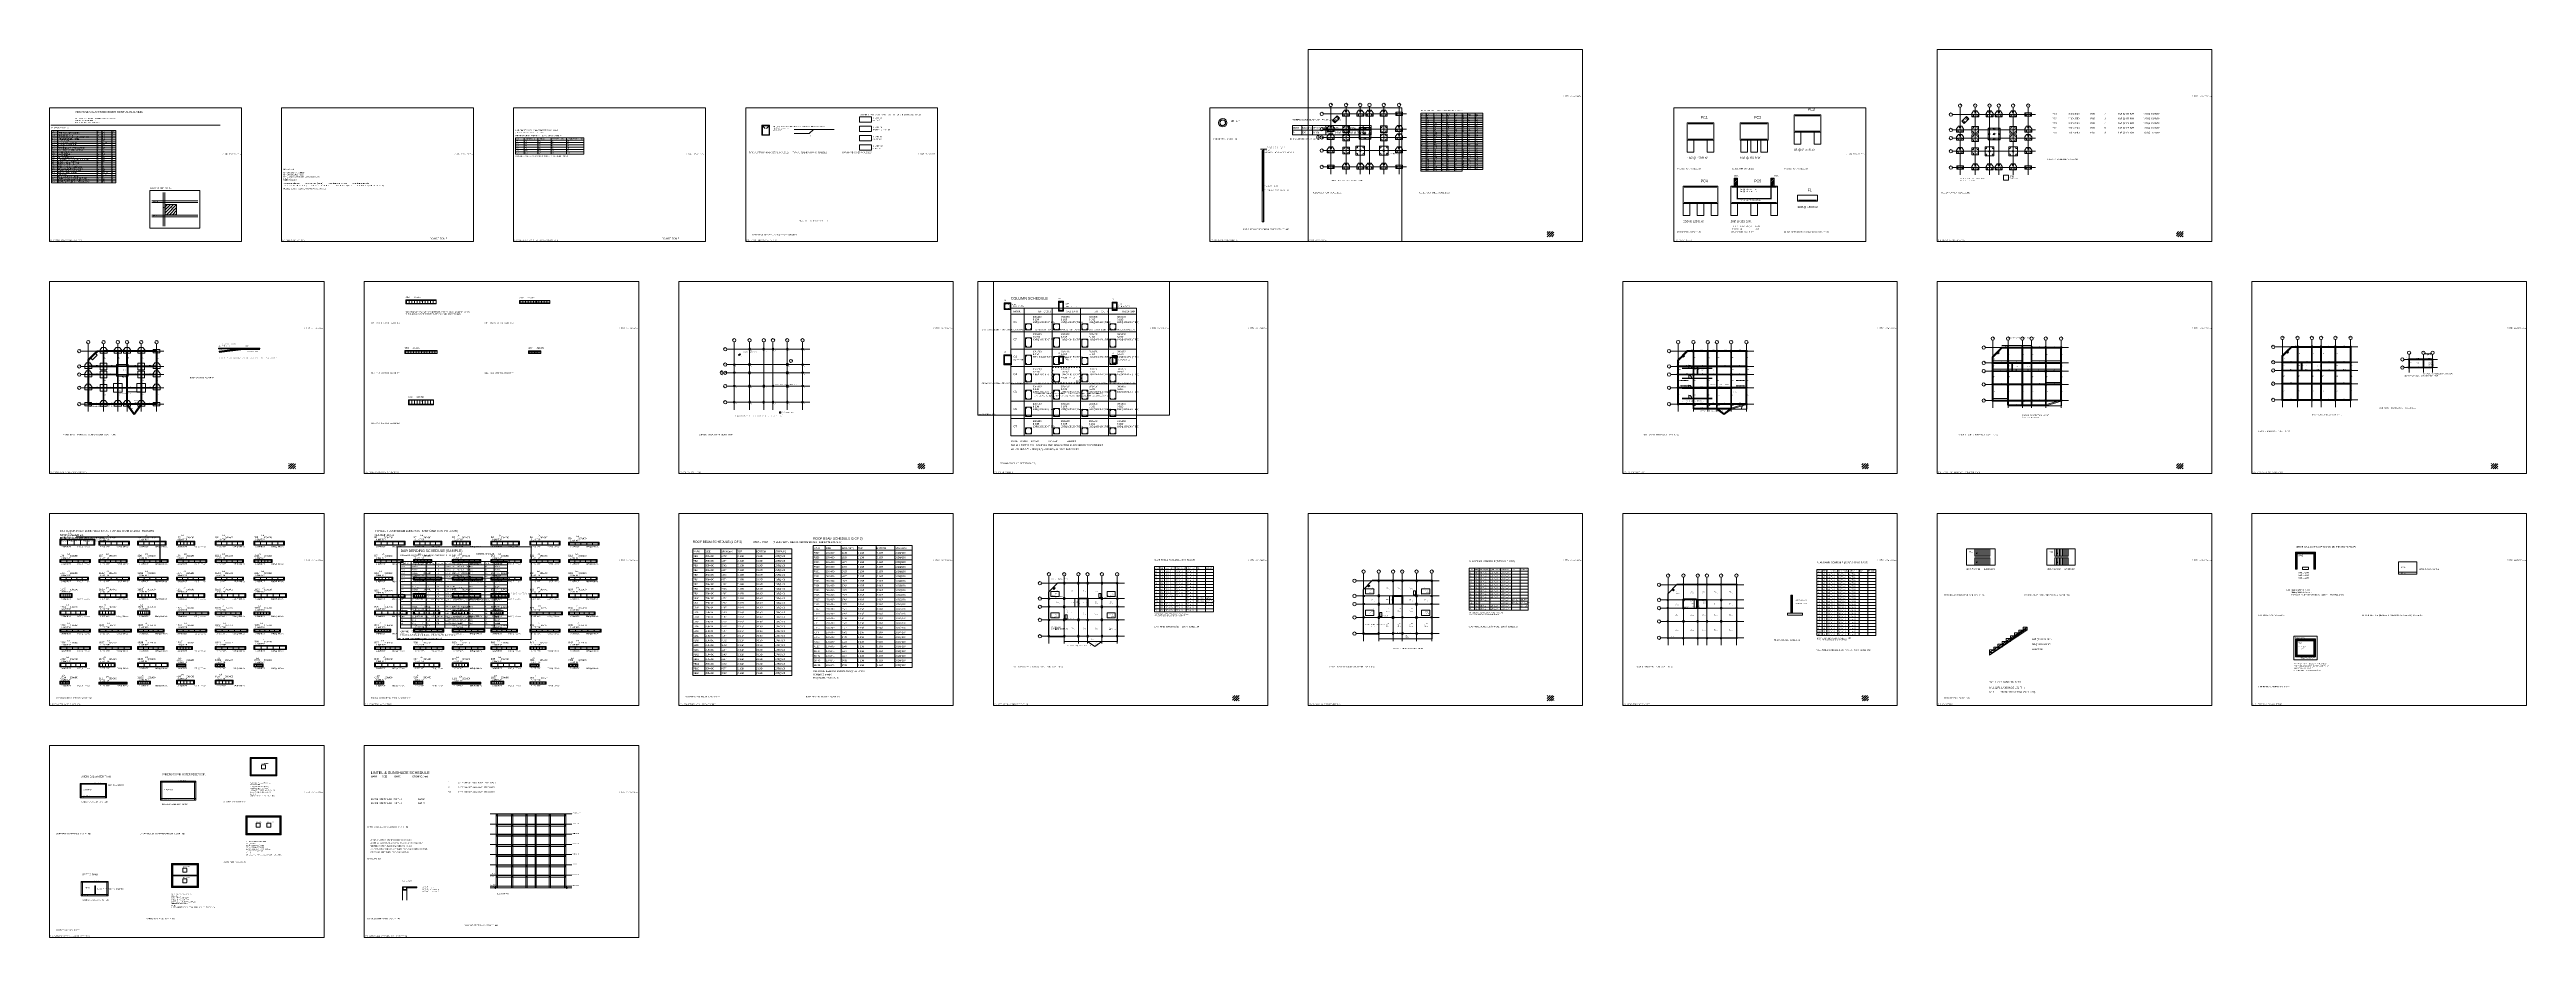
# Model space of a CAD drawing. Extents: x 1000 to 741800, y -207200 to 58400.
import ezdxf

# ---------------------------------------------------------------- set-up
doc = ezdxf.new("R2010")
doc.units = 0
doc.linetypes.add('DASHED', pattern=[1.524, 1.27, -0.254])
doc.linetypes.add('HIDDEN', pattern=[6.35, 3.175, -3.175])
doc.layers.get('0').update_dxf_attribs({"lineweight": 0, "plot": 0})
doc.layers.get('Defpoints').update_dxf_attribs({"lineweight": 0})
for name, color, linetype, lineweight, plot in [('ARCH-PLAN$0$DOOR', 8, 'Continuous', 0, False), ('ARCH-PLAN$0$WALL', 8, 'Continuous', 0, False), ('ARCH-PLAN$0$WINDOW', 8, 'Continuous', 0, False), ('Arrow', 7, 'Continuous', 0, False), ('Beam Hidden', 4, 'Continuous', 0, False), ('Beam Line', 4, 'Continuous', 0, False), ('Column', 1, 'Continuous', 0, False), ('Dimension', 6, 'Continuous', 0, False), ('Foundation', 3, 'Continuous', 0, False), ('Grid', 8, 'Continuous', 0, False), ('Grid Circle', 8, 'Continuous', 0, False), ('Grid text', 7, 'Continuous', 0, False), ('Hatch', 9, 'Continuous', 0, False), ('OLD-SCHEME-REV0', 8, 'Continuous', 0, False), ('Revision', 1, 'Continuous', 0, False), ('Rod-1', 6, 'Continuous', 0, False), ('Rod-2', 2, 'Continuous', 0, False), ('Rod-Stirrup', 3, 'Continuous', 0, False), ('Sheet', 7, 'Continuous', 0, False), ('Slab', 5, 'Continuous', 0, False), ('Text-1', 7, 'Continuous', 0, False), ('Text-2', 7, 'Continuous', 0, False), ('TITLE', 7, 'Continuous', 0, False), ('Wall', 1, 'Continuous', 0, False)]:
    doc.layers.add(name, color=color, linetype=linetype, lineweight=lineweight, plot=plot)
doc.styles.add('OpenSansCondensed-Light', font='OpenSansCondensed-Light.ttf')
doc.dimstyles.new('EZDXF', dxfattribs={"dimtxt": 0.25, "dimasz": 0.175, "dimexe": 0.375, "dimexo": 0.125, "dimgap": 0.1, "dimtad": 1, "dimlfac": 100, "dimzin": 12, "dimdsep": 46, "dimtxsty": 'OpenSansCondensed-Light', "dimblk": 'ARCHTICK', "dimcen": 2.5, "dimclrd": 256, "dimclre": 256, "dimclrt": 256, "dimazin": 3, "dimtfac": 0.5, "dimtmove": 2, "dimatfit": 3})

# ---------------------------------------------------------------- blocks, each defined once
blk = doc.blocks.new('GRID_BUBBLE')
at = {"layer": 'Grid Circle'}
blk.add_circle((0, 0), 500, dxfattribs=at)
at = {"layer": 'Text-1'}
blk.add_attdef('GRID', (0, 0), '', height=320, dxfattribs=at)
blk = doc.blocks.new('SECTION_MARK')
at = {"layer": 'Arrow'}
blk.add_solid([(600, 0), (1400, 250), (1400, -250)], dxfattribs=at)
at = {"layer": 'Text-1'}
blk.add_line((0, -600), (0, 600), dxfattribs=at)
blk.add_arc((0, 0), 600, 90, 270, dxfattribs=at)
blk.add_attdef('SEC', (0, 0), '', height=320, dxfattribs=at)
blk = doc.blocks.new('LEVEL_MARK')
at = {"layer": 'Text-1'}
blk.add_line((-900, 450), (900, 450), dxfattribs=at)
blk.add_solid([(0, 0), (-300, 450), (300, 450)], dxfattribs=at)
blk.add_attdef('LEVEL', (0, 0), '', height=280, dxfattribs=at)
blk = doc.blocks.new('COL_TAG')
at = {"layer": 'Grid Circle'}
blk.add_circle((0, 0), 450, dxfattribs=at)
at = {"layer": 'Text-1'}
blk.add_attdef('MARK', (0, 0), '', height=280, dxfattribs=at)
blk = doc.blocks.new('_ARCHTICK')
at = {"linetype": 'ByBlock', "const_width": 0.15}
blk.add_lwpolyline([(-0.5, -0.5), (0.5, 0.5)], dxfattribs=at)

msp = doc.modelspace()

# ---------------------------------------------------------------- hatches: boundary and pattern name
at = {"layer": 'Hatch'}
h = msp.add_hatch(dxfattribs=at)
h.set_pattern_fill('ANSI31', color=256, scale=120)
h.paths.add_polyline_path([(504814, 17491), (505814, 17491), (505814, 19929), (504814, 19929)])
h = msp.add_hatch(dxfattribs=at)
h.set_pattern_fill('ANSI31', color=256, scale=120)
h.paths.add_polyline_path([(515786, 17491), (516786, 17491), (516786, 19929), (515786, 19929)])
h = msp.add_hatch(dxfattribs=at)
h.set_pattern_fill('ANSI31', color=256, scale=200)
h.paths.add_polyline_path([(35600, 9000), (39000, 9000), (39000, 12000), (35600, 12000)])
h = msp.add_hatch(dxfattribs=at)
h.set_pattern_fill('ANSI31', color=256, scale=150)
h.paths.add_polyline_path([(448900, 2400), (450942, 2400), (450942, 3985), (448900, 3985)])
h = msp.add_hatch(dxfattribs=at)
h.set_pattern_fill('ANSI31', color=256, scale=150)
h.paths.add_polyline_path([(637100, 2400), (639142, 2400), (639142, 3985), (637100, 3985)])
h = msp.add_hatch(dxfattribs=at)
h.set_pattern_fill('ANSI31', color=256, scale=40)
h.paths.add_polyline_path([(51742, -30893), (59058, -30893), (57058, -31143), (51742, -31143)])
h = msp.add_hatch(dxfattribs=at)
h.set_pattern_fill('ANSI31', color=256, scale=40)
h.paths.add_polyline_path([(487839, -36514), (488339, -36514), (488339, -36214), (487839, -36214)])
h = msp.add_hatch(dxfattribs=at)
h.set_pattern_fill('ANSI31', color=256, scale=40)
h.paths.add_polyline_path([(489602, -33658), (489956, -33305), (489744, -33093), (489390, -33446)])
h = msp.add_hatch(dxfattribs=at)
h.set_pattern_fill('ANSI31', color=256, scale=40)
h.paths.add_polyline_path([(492436, -36664), (492886, -36664), (492886, -36064), (492436, -36064)])
h = msp.add_hatch(dxfattribs=at)
h.set_pattern_fill('ANSI31', color=256, scale=40)
h.paths.add_polyline_path([(492511, -32092), (492811, -32092), (492811, -31492), (492511, -31492)])
h = msp.add_hatch(dxfattribs=at)
h.set_pattern_fill('ANSI31', color=256, scale=40)
h.paths.add_polyline_path([(496778, -32092), (497078, -32092), (497078, -31492), (496778, -31492)])
h = msp.add_hatch(dxfattribs=at)
h.set_pattern_fill('ANSI31', color=256, scale=40)
h.paths.add_polyline_path([(499522, -32092), (499822, -32092), (499822, -31492), (499522, -31492)])
h = msp.add_hatch(dxfattribs=at)
h.set_pattern_fill('ANSI31', color=256, scale=40)
h.paths.add_polyline_path([(503714, -36664), (504164, -36664), (504164, -36064), (503714, -36064)])
h = msp.add_hatch(dxfattribs=at)
h.set_pattern_fill('ANSI31', color=256, scale=40)
h.paths.add_polyline_path([(503789, -32092), (504089, -32092), (504089, -31492), (503789, -31492)])
h = msp.add_hatch(dxfattribs=at)
h.set_pattern_fill('ANSI31', color=256, scale=40)
h.paths.add_polyline_path([(508261, -36514), (508761, -36514), (508761, -36214), (508261, -36214)])
h = msp.add_hatch(dxfattribs=at)
h.set_pattern_fill('ANSI31', color=256, scale=40)
h.paths.add_polyline_path([(508311, -31992), (508711, -31992), (508711, -31592), (508311, -31592)])
h = msp.add_hatch(dxfattribs=at)
h.set_pattern_fill('ANSI31', color=256, scale=40)
h.paths.add_polyline_path([(581939, -35497), (582439, -35497), (582439, -35197), (581939, -35197)])
h = msp.add_hatch(dxfattribs=at)
h.set_pattern_fill('ANSI31', color=256, scale=40)
h.paths.add_polyline_path([(583702, -32642), (584056, -32288), (583844, -32076), (583490, -32430)])
h = msp.add_hatch(dxfattribs=at)
h.set_pattern_fill('ANSI31', color=256, scale=40)
h.paths.add_polyline_path([(586536, -35647), (586986, -35647), (586986, -35047), (586536, -35047)])
h = msp.add_hatch(dxfattribs=at)
h.set_pattern_fill('ANSI31', color=256, scale=40)
h.paths.add_polyline_path([(586611, -31075), (586911, -31075), (586911, -30475), (586611, -30475)])
h = msp.add_hatch(dxfattribs=at)
h.set_pattern_fill('ANSI31', color=256, scale=40)
h.paths.add_polyline_path([(590878, -31075), (591178, -31075), (591178, -30475), (590878, -30475)])
h = msp.add_hatch(dxfattribs=at)
h.set_pattern_fill('ANSI31', color=256, scale=40)
h.paths.add_polyline_path([(593622, -31075), (593922, -31075), (593922, -30475), (593622, -30475)])
h = msp.add_hatch(dxfattribs=at)
h.set_pattern_fill('ANSI31', color=256, scale=40)
h.paths.add_polyline_path([(597814, -35647), (598264, -35647), (598264, -35047), (597814, -35047)])
h = msp.add_hatch(dxfattribs=at)
h.set_pattern_fill('ANSI31', color=256, scale=40)
h.paths.add_polyline_path([(597889, -31075), (598189, -31075), (598189, -30475), (597889, -30475)])
h = msp.add_hatch(dxfattribs=at)
h.set_pattern_fill('ANSI31', color=256, scale=40)
h.paths.add_polyline_path([(602361, -35497), (602861, -35497), (602861, -35197), (602361, -35197)])
h = msp.add_hatch(dxfattribs=at)
h.set_pattern_fill('ANSI31', color=256, scale=40)
h.paths.add_polyline_path([(602411, -30975), (602811, -30975), (602811, -30575), (602411, -30575)])
h = msp.add_hatch(dxfattribs=at)
h.set_pattern_fill('ANSI31', color=256, scale=40)
h.paths.add_polyline_path([(668539, -35297), (668889, -35297), (668889, -34997), (668539, -34997)])
h = msp.add_hatch(dxfattribs=at)
h.set_pattern_fill('ANSI31', color=256, scale=40)
h.paths.add_polyline_path([(670355, -32389), (670603, -32141), (670391, -31929), (670143, -32177)])
h = msp.add_hatch(dxfattribs=at)
h.set_pattern_fill('ANSI31', color=256, scale=40)
h.paths.add_polyline_path([(673186, -35372), (673536, -35372), (673536, -34922), (673186, -34922)])
h = msp.add_hatch(dxfattribs=at)
h.set_pattern_fill('ANSI31', color=256, scale=40)
h.paths.add_polyline_path([(673211, -30675), (673511, -30675), (673511, -30275), (673211, -30275)])
h = msp.add_hatch(dxfattribs=at)
h.set_pattern_fill('ANSI31', color=256, scale=40)
h.paths.add_polyline_path([(677478, -30675), (677778, -30675), (677778, -30275), (677478, -30275)])
h = msp.add_hatch(dxfattribs=at)
h.set_pattern_fill('ANSI31', color=256, scale=40)
h.paths.add_polyline_path([(680222, -30675), (680522, -30675), (680522, -30275), (680222, -30275)])
h = msp.add_hatch(dxfattribs=at)
h.set_pattern_fill('ANSI31', color=256, scale=40)
h.paths.add_polyline_path([(684464, -35372), (684814, -35372), (684814, -34922), (684464, -34922)])
h = msp.add_hatch(dxfattribs=at)
h.set_pattern_fill('ANSI31', color=256, scale=40)
h.paths.add_polyline_path([(684489, -30675), (684789, -30675), (684789, -30275), (684489, -30275)])
h = msp.add_hatch(dxfattribs=at)
h.set_pattern_fill('ANSI31', color=256, scale=40)
h.paths.add_polyline_path([(689111, -30675), (689411, -30675), (689411, -30375), (689111, -30375)])
h = msp.add_hatch(dxfattribs=at)
h.set_pattern_fill('ANSI31', color=256, scale=40)
h.paths.add_polyline_path([(689111, -35297), (689461, -35297), (689461, -34997), (689111, -34997)])
h = msp.add_hatch(dxfattribs=at)
h.set_pattern_fill('ANSI31', color=256, scale=40)
h.paths.add_polyline_path([(706545, -34468), (706845, -34468), (706845, -34093), (706545, -34093)])
h = msp.add_hatch(dxfattribs=at)
h.set_pattern_fill('ANSI31', color=256, scale=40)
h.paths.add_polyline_path([(706545, -36907), (706845, -36907), (706845, -36532), (706545, -36532)])
h = msp.add_hatch(dxfattribs=at)
h.set_pattern_fill('ANSI31', color=256, scale=40)
h.paths.add_polyline_path([(487839, -38952), (488339, -38952), (488339, -38652), (487839, -38652)])
h = msp.add_hatch(dxfattribs=at)
h.set_pattern_fill('ANSI31', color=256, scale=40)
h.paths.add_polyline_path([(487839, -42915), (488339, -42915), (488339, -42615), (487839, -42615)])
h = msp.add_hatch(dxfattribs=at)
h.set_pattern_fill('ANSI31', color=256, scale=40)
h.paths.add_polyline_path([(492436, -39102), (492886, -39102), (492886, -38502), (492436, -38502)])
h = msp.add_hatch(dxfattribs=at)
h.set_pattern_fill('ANSI31', color=256, scale=40)
h.paths.add_polyline_path([(492436, -43065), (492886, -43065), (492886, -42465), (492436, -42465)])
h = msp.add_hatch(dxfattribs=at)
h.set_pattern_fill('ANSI31', color=256, scale=40)
h.paths.add_polyline_path([(496703, -43065), (497153, -43065), (497153, -42465), (496703, -42465)])
h = msp.add_hatch(dxfattribs=at)
h.set_pattern_fill('ANSI31', color=256, scale=40)
h.paths.add_polyline_path([(499522, -42990), (499822, -42990), (499822, -42540), (499522, -42540)])
h = msp.add_hatch(dxfattribs=at)
h.set_pattern_fill('ANSI31', color=256, scale=40)
h.paths.add_polyline_path([(503714, -39102), (504164, -39102), (504164, -38502), (503714, -38502)])
h = msp.add_hatch(dxfattribs=at)
h.set_pattern_fill('ANSI31', color=256, scale=40)
h.paths.add_polyline_path([(503714, -43065), (504164, -43065), (504164, -42465), (503714, -42465)])
h = msp.add_hatch(dxfattribs=at)
h.set_pattern_fill('ANSI31', color=256, scale=40)
h.paths.add_polyline_path([(508261, -38952), (508761, -38952), (508761, -38652), (508261, -38652)])
h = msp.add_hatch(dxfattribs=at)
h.set_pattern_fill('ANSI31', color=256, scale=40)
h.paths.add_polyline_path([(508261, -42915), (508761, -42915), (508761, -42615), (508261, -42615)])
h = msp.add_hatch(dxfattribs=at)
h.set_pattern_fill('ANSI31', color=256, scale=40)
h.paths.add_polyline_path([(581939, -37936), (582439, -37936), (582439, -37636), (581939, -37636)])
h = msp.add_hatch(dxfattribs=at)
h.set_pattern_fill('ANSI31', color=256, scale=40)
h.paths.add_polyline_path([(581939, -41898), (582439, -41898), (582439, -41598), (581939, -41598)])
h = msp.add_hatch(dxfattribs=at)
h.set_pattern_fill('ANSI31', color=256, scale=40)
h.paths.add_polyline_path([(586536, -38086), (586986, -38086), (586986, -37486), (586536, -37486)])
h = msp.add_hatch(dxfattribs=at)
h.set_pattern_fill('ANSI31', color=256, scale=40)
h.paths.add_polyline_path([(586536, -42048), (586986, -42048), (586986, -41448), (586536, -41448)])
h = msp.add_hatch(dxfattribs=at)
h.set_pattern_fill('ANSI31', color=256, scale=40)
h.paths.add_polyline_path([(590803, -42048), (591253, -42048), (591253, -41448), (590803, -41448)])
h = msp.add_hatch(dxfattribs=at)
h.set_pattern_fill('ANSI31', color=256, scale=40)
h.paths.add_polyline_path([(593622, -41973), (593922, -41973), (593922, -41523), (593622, -41523)])
h = msp.add_hatch(dxfattribs=at)
h.set_pattern_fill('ANSI31', color=256, scale=40)
h.paths.add_polyline_path([(597814, -38086), (598264, -38086), (598264, -37486), (597814, -37486)])
h = msp.add_hatch(dxfattribs=at)
h.set_pattern_fill('ANSI31', color=256, scale=40)
h.paths.add_polyline_path([(597814, -42048), (598264, -42048), (598264, -41448), (597814, -41448)])
h = msp.add_hatch(dxfattribs=at)
h.set_pattern_fill('ANSI31', color=256, scale=40)
h.paths.add_polyline_path([(602361, -37936), (602861, -37936), (602861, -37636), (602361, -37636)])
h = msp.add_hatch(dxfattribs=at)
h.set_pattern_fill('ANSI31', color=256, scale=40)
h.paths.add_polyline_path([(602361, -41898), (602861, -41898), (602861, -41598), (602361, -41598)])
h = msp.add_hatch(dxfattribs=at)
h.set_pattern_fill('ANSI31', color=256, scale=40)
h.paths.add_polyline_path([(668539, -37736), (668889, -37736), (668889, -37436), (668539, -37436)])
h = msp.add_hatch(dxfattribs=at)
h.set_pattern_fill('ANSI31', color=256, scale=40)
h.paths.add_polyline_path([(668539, -41698), (668889, -41698), (668889, -41398), (668539, -41398)])
h = msp.add_hatch(dxfattribs=at)
h.set_pattern_fill('ANSI31', color=256, scale=40)
h.paths.add_polyline_path([(673186, -37811), (673536, -37811), (673536, -37361), (673186, -37361)])
h = msp.add_hatch(dxfattribs=at)
h.set_pattern_fill('ANSI31', color=256, scale=40)
h.paths.add_polyline_path([(673186, -41773), (673536, -41773), (673536, -41323), (673186, -41323)])
h = msp.add_hatch(dxfattribs=at)
h.set_pattern_fill('ANSI31', color=256, scale=40)
h.paths.add_polyline_path([(677453, -41773), (677803, -41773), (677803, -41323), (677453, -41323)])
h = msp.add_hatch(dxfattribs=at)
h.set_pattern_fill('ANSI31', color=256, scale=40)
h.paths.add_polyline_path([(680222, -41773), (680522, -41773), (680522, -41323), (680222, -41323)])
h = msp.add_hatch(dxfattribs=at)
h.set_pattern_fill('ANSI31', color=256, scale=40)
h.paths.add_polyline_path([(684464, -37811), (684814, -37811), (684814, -37361), (684464, -37361)])
h = msp.add_hatch(dxfattribs=at)
h.set_pattern_fill('ANSI31', color=256, scale=40)
h.paths.add_polyline_path([(684464, -41773), (684814, -41773), (684814, -41323), (684464, -41323)])
h = msp.add_hatch(dxfattribs=at)
h.set_pattern_fill('ANSI31', color=256, scale=40)
h.paths.add_polyline_path([(689111, -37736), (689461, -37736), (689461, -37436), (689111, -37436)])
h = msp.add_hatch(dxfattribs=at)
h.set_pattern_fill('ANSI31', color=256, scale=40)
h.paths.add_polyline_path([(689111, -41698), (689461, -41698), (689461, -41398), (689111, -41398)])
h = msp.add_hatch(dxfattribs=at)
h.set_pattern_fill('ANSI31', color=256, scale=40)
h.paths.add_polyline_path([(487889, -47841), (488289, -47841), (488289, -47441), (487889, -47441)])
h = msp.add_hatch(dxfattribs=at)
h.set_pattern_fill('ANSI31', color=256, scale=40)
h.paths.add_polyline_path([(492511, -47941), (492811, -47941), (492811, -47341), (492511, -47341)])
h = msp.add_hatch(dxfattribs=at)
h.set_pattern_fill('ANSI31', color=256, scale=40)
h.paths.add_polyline_path([(496778, -47941), (497078, -47941), (497078, -47341), (496778, -47341)])
h = msp.add_hatch(dxfattribs=at)
h.set_pattern_fill('ANSI31', color=256, scale=40)
h.paths.add_polyline_path([(499522, -47941), (499822, -47941), (499822, -47341), (499522, -47341)])
h = msp.add_hatch(dxfattribs=at)
h.set_pattern_fill('ANSI31', color=256, scale=40)
h.paths.add_polyline_path([(503789, -47941), (504089, -47941), (504089, -47341), (503789, -47341)])
h = msp.add_hatch(dxfattribs=at)
h.set_pattern_fill('ANSI31', color=256, scale=40)
h.paths.add_polyline_path([(508311, -47841), (508711, -47841), (508711, -47441), (508311, -47441)])
h = msp.add_hatch(dxfattribs=at)
h.set_pattern_fill('ANSI31', color=256, scale=40)
h.paths.add_polyline_path([(581989, -46825), (582389, -46825), (582389, -46425), (581989, -46425)])
h = msp.add_hatch(dxfattribs=at)
h.set_pattern_fill('ANSI31', color=256, scale=40)
h.paths.add_polyline_path([(586611, -46925), (586911, -46925), (586911, -46325), (586611, -46325)])
h = msp.add_hatch(dxfattribs=at)
h.set_pattern_fill('ANSI31', color=256, scale=40)
h.paths.add_polyline_path([(590878, -46925), (591178, -46925), (591178, -46325), (590878, -46325)])
h = msp.add_hatch(dxfattribs=at)
h.set_pattern_fill('ANSI31', color=256, scale=40)
h.paths.add_polyline_path([(593622, -46925), (593922, -46925), (593922, -46325), (593622, -46325)])
h = msp.add_hatch(dxfattribs=at)
h.set_pattern_fill('ANSI31', color=256, scale=40)
h.paths.add_polyline_path([(597889, -46925), (598189, -46925), (598189, -46325), (597889, -46325)])
h = msp.add_hatch(dxfattribs=at)
h.set_pattern_fill('ANSI31', color=256, scale=40)
h.paths.add_polyline_path([(602411, -46825), (602811, -46825), (602811, -46425), (602411, -46425)])
h = msp.add_hatch(dxfattribs=at)
h.set_pattern_fill('ANSI31', color=256, scale=40)
h.paths.add_polyline_path([(668589, -46625), (668889, -46625), (668889, -46325), (668589, -46325)])
h = msp.add_hatch(dxfattribs=at)
h.set_pattern_fill('ANSI31', color=256, scale=40)
h.paths.add_polyline_path([(673211, -46725), (673511, -46725), (673511, -46325), (673211, -46325)])
h = msp.add_hatch(dxfattribs=at)
h.set_pattern_fill('ANSI31', color=256, scale=40)
h.paths.add_polyline_path([(677478, -46725), (677778, -46725), (677778, -46325), (677478, -46325)])
h = msp.add_hatch(dxfattribs=at)
h.set_pattern_fill('ANSI31', color=256, scale=40)
h.paths.add_polyline_path([(680222, -46725), (680522, -46725), (680522, -46325), (680222, -46325)])
h = msp.add_hatch(dxfattribs=at)
h.set_pattern_fill('ANSI31', color=256, scale=40)
h.paths.add_polyline_path([(684489, -46725), (684789, -46725), (684789, -46325), (684489, -46325)])
h = msp.add_hatch(dxfattribs=at)
h.set_pattern_fill('ANSI31', color=256, scale=40)
h.paths.add_polyline_path([(689111, -46625), (689411, -46625), (689411, -46325), (689111, -46325)])
h = msp.add_hatch(dxfattribs=at)
h.set_pattern_fill('ANSI31', color=256, scale=150)
h.paths.add_polyline_path([(72500, -67000), (74542, -67000), (74542, -65415), (72500, -65415)])
h = msp.add_hatch(dxfattribs=at)
h.set_pattern_fill('ANSI31', color=256, scale=150)
h.paths.add_polyline_path([(260700, -67000), (262742, -67000), (262742, -65415), (260700, -65415)])
h = msp.add_hatch(dxfattribs=at)
h.set_pattern_fill('ANSI31', color=256, scale=150)
h.paths.add_polyline_path([(543000, -67000), (545042, -67000), (545042, -65415), (543000, -65415)])
h = msp.add_hatch(dxfattribs=at)
h.set_pattern_fill('ANSI31', color=256, scale=150)
h.paths.add_polyline_path([(637100, -67000), (639142, -67000), (639142, -65415), (637100, -65415)])
h = msp.add_hatch(dxfattribs=at)
h.set_pattern_fill('ANSI31', color=256, scale=150)
h.paths.add_polyline_path([(731200, -67000), (733242, -67000), (733242, -65415), (731200, -65415)])
h = msp.add_hatch(dxfattribs=at)
h.set_pattern_fill('ANSI31', color=256, scale=60)
h.paths.add_polyline_path([(672707, -97038), (673207, -97038), (673207, -91912), (672707, -91912)])
h.paths.add_polyline_path([(678193, -97038), (678693, -97038), (678693, -91912), (678193, -91912)])
h.paths.add_polyline_path([(673207, -92412), (678193, -92412), (678193, -91912), (673207, -91912)])
h = msp.add_hatch(dxfattribs=at)
h.set_pattern_fill('ANSI31', color=256, scale=60)
h.paths.add_polyline_path([(672707, -123298), (673207, -123298), (673207, -117922), (672707, -117922)])
h.paths.add_polyline_path([(678193, -123298), (678693, -123298), (678693, -117922), (678193, -117922)])
h.paths.add_polyline_path([(673207, -118422), (678193, -118422), (678193, -117922), (673207, -117922)])
h.paths.add_polyline_path([(673207, -123298), (678193, -123298), (678193, -122798), (673207, -122798)])
h = msp.add_hatch(dxfattribs=at)
h.set_pattern_fill('ANSI31', color=256, scale=150)
h.paths.add_polyline_path([(354800, -136400), (356842, -136400), (356842, -134815), (354800, -134815)])
h = msp.add_hatch(dxfattribs=at)
h.set_pattern_fill('ANSI31', color=256, scale=150)
h.paths.add_polyline_path([(448900, -136400), (450942, -136400), (450942, -134815), (448900, -134815)])
h = msp.add_hatch(dxfattribs=at)
h.set_pattern_fill('ANSI31', color=256, scale=150)
h.paths.add_polyline_path([(543000, -136400), (545042, -136400), (545042, -134815), (543000, -134815)])
h = msp.add_hatch(dxfattribs=at)
h.set_pattern_fill('ANSI31', color=256, scale=50)
h.paths.add_polyline_path([(61042, -158878), (68958, -158878), (68958, -153402), (61042, -153402)])
h.paths.add_polyline_path([(61342, -158578), (68658, -158578), (68658, -153702), (61342, -153702)])
h = msp.add_hatch(dxfattribs=at)
h.set_pattern_fill('ANSI31', color=256, scale=50)
h.paths.add_polyline_path([(59723, -176478), (70277, -176478), (70277, -170802), (59723, -170802)])
h.paths.add_polyline_path([(60123, -176078), (69877, -176078), (69877, -171202), (60123, -171202)])
h = msp.add_hatch(dxfattribs=at)
h.set_pattern_fill('ANSI31', color=256, scale=50)
h.paths.add_polyline_path([(37442, -192213), (45558, -192213), (45558, -185067), (37442, -185067)])
h.paths.add_polyline_path([(37842, -191813), (45158, -191813), (45158, -185467), (37842, -185467)])

# ---------------------------------------------------------------- linework, layer by layer
for p, q in [((411100, 39330), (417300, 39330)), ((411100, 39330), (411100, 21970)), ((411100, 38770), (417300, 38770)), ((411100, 38210), (417300, 38210)), ((411100, 37650), (417300, 37650)), ((411100, 37090), (417300, 37090)), ((412700, 39330), (412700, 21970)), ((415000, 39330), (415000, 21970)), ((417300, 39330), (417300, 21970)), ((417300, 39330), (423500, 39330)), ((417300, 39330), (417300, 21970)), ((417300, 38770), (423500, 38770)), ((417300, 38210), (423500, 38210)), ((417300, 37650), (423500, 37650)), ((417300, 37090), (423500, 37090)), ((418900, 39330), (418900, 21970)), ((421200, 39330), (421200, 21970)), ((423500, 39330), (423500, 21970)), ((423500, 39330), (429700, 39330)), ((423500, 39330), (423500, 22530)), ((423500, 38770), (429700, 38770)), ((423500, 38210), (429700, 38210)), ((423500, 37650), (429700, 37650)), ((423500, 37090), (429700, 37090)), ((425100, 39330), (425100, 22530)), ((427400, 39330), (427400, 22530)), ((429700, 39330), (429700, 22530)), ((1600, 34200), (20800, 34200)), ((1600, 34200), (1600, 18520)), ((1600, 33640), (20800, 33640)), ((1600, 33080), (20800, 33080)), ((1600, 32520), (20800, 32520)), ((1600, 31960), (20800, 31960)), ((1600, 31400), (20800, 31400)), ((1600, 30840), (20800, 30840)), ((1600, 30280), (20800, 30280)), ((1600, 29720), (20800, 29720)), ((3400, 34200), (3400, 18520)), ((15200, 34200), (15200, 18520)), ((16600, 34200), (16600, 18520)), ((19600, 34200), (19600, 18520)), ((20800, 34200), (20800, 18520)), ((140400, 32000), (160800, 32000)), ((140400, 32000), (140400, 27100)), ((140400, 31300), (160800, 31300)), ((140400, 30600), (160800, 30600)), ((140400, 29900), (160800, 29900)), ((143000, 32000), (143000, 27100)), ((147000, 32000), (147000, 27100)), ((151000, 32000), (151000, 27100)), ((155600, 32000), (155600, 27100)), ((160800, 32000), (160800, 27100)), ((372700, 35700), (396300, 35700)), ((372700, 35700), (372700, 32900)), ((372700, 34300), (396300, 34300)), ((372700, 32900), (396300, 32900)), ((375500, 35700), (375500, 32900)), ((378700, 35700), (378700, 32900)), ((382700, 35700), (382700, 32900)), ((389500, 35700), (389500, 32900)), ((393900, 35700), (393900, 32900)), ((396300, 35700), (396300, 32900)), ((411100, 36530), (417300, 36530)), ((411100, 35970), (417300, 35970)), ((411100, 35410), (417300, 35410)), ((411100, 34850), (417300, 34850)), ((411100, 34290), (417300, 34290)), ((411100, 33730), (417300, 33730)), ((411100, 33170), (417300, 33170)), ((411100, 32610), (417300, 32610)), ((411100, 32050), (417300, 32050)), ((411100, 31490), (417300, 31490)), ((411100, 30930), (417300, 30930)), ((411100, 30370), (417300, 30370)), ((411100, 29810), (417300, 29810)), ((417300, 36530), (423500, 36530)), ((417300, 35970), (423500, 35970)), ((417300, 35410), (423500, 35410)), ((417300, 34850), (423500, 34850)), ((417300, 34290), (423500, 34290)), ((417300, 33730), (423500, 33730)), ((417300, 33170), (423500, 33170)), ((417300, 32610), (423500, 32610)), ((417300, 32050), (423500, 32050)), ((417300, 31490), (423500, 31490)), ((417300, 30930), (423500, 30930)), ((417300, 30370), (423500, 30370)), ((417300, 29810), (423500, 29810)), ((423500, 36530), (429700, 36530)), ((423500, 35970), (429700, 35970)), ((423500, 35410), (429700, 35410)), ((423500, 34850), (429700, 34850)), ((423500, 34290), (429700, 34290)), ((423500, 33730), (429700, 33730)), ((423500, 33170), (429700, 33170)), ((423500, 32610), (429700, 32610)), ((423500, 32050), (429700, 32050)), ((423500, 31490), (429700, 31490)), ((423500, 30930), (429700, 30930)), ((423500, 30370), (429700, 30370)), ((423500, 29810), (429700, 29810)), ((1600, 29160), (20800, 29160)), ((1600, 28600), (20800, 28600)), ((1600, 28040), (20800, 28040)), ((1600, 27480), (20800, 27480)), ((1600, 26920), (20800, 26920)), ((1600, 26360), (20800, 26360)), ((1600, 25800), (20800, 25800)), ((1600, 25240), (20800, 25240)), ((1600, 24680), (20800, 24680)), ((1600, 24120), (20800, 24120)), ((1600, 23560), (20800, 23560)), ((1600, 23000), (20800, 23000)), ((1600, 22440), (20800, 22440)), ((140400, 29200), (160800, 29200)), ((140400, 28500), (160800, 28500)), ((140400, 27800), (160800, 27800)), ((140400, 27100), (160800, 27100)), ((411100, 29250), (417300, 29250)), ((411100, 28690), (417300, 28690)), ((411100, 28130), (417300, 28130)), ((411100, 27570), (417300, 27570)), ((411100, 27010), (417300, 27010)), ((411100, 26450), (417300, 26450)), ((411100, 25890), (417300, 25890)), ((411100, 25330), (417300, 25330)), ((411100, 24770), (417300, 24770)), ((411100, 24210), (417300, 24210)), ((411100, 23650), (417300, 23650)), ((411100, 23090), (417300, 23090)), ((411100, 22530), (417300, 22530)), ((417300, 29250), (423500, 29250)), ((417300, 28690), (423500, 28690)), ((417300, 28130), (423500, 28130)), ((417300, 27570), (423500, 27570)), ((417300, 27010), (423500, 27010)), ((417300, 26450), (423500, 26450)), ((417300, 25890), (423500, 25890)), ((417300, 25330), (423500, 25330)), ((417300, 24770), (423500, 24770)), ((417300, 24210), (423500, 24210)), ((417300, 23650), (423500, 23650)), ((417300, 23090), (423500, 23090)), ((417300, 22530), (423500, 22530)), ((423500, 29250), (429700, 29250)), ((423500, 28690), (429700, 28690)), ((423500, 28130), (429700, 28130)), ((423500, 27570), (429700, 27570)), ((423500, 27010), (429700, 27010)), ((423500, 26450), (429700, 26450)), ((423500, 25890), (429700, 25890)), ((423500, 25330), (429700, 25330)), ((423500, 24770), (429700, 24770)), ((423500, 24210), (429700, 24210)), ((423500, 23650), (429700, 23650)), ((423500, 23090), (429700, 23090)), ((423500, 22530), (429700, 22530)), ((1600, 21880), (20800, 21880)), ((1600, 21320), (20800, 21320)), ((1600, 20760), (20800, 20760)), ((1600, 20200), (20800, 20200)), ((1600, 19640), (20800, 19640)), ((1600, 19080), (20800, 19080)), ((1600, 18520), (20800, 18520)), ((411100, 21970), (417300, 21970)), ((417300, 21970), (423500, 21970)), ((288500, -19000), (326100, -19000)), ((288500, -19000), (288500, -20800)), ((288500, -20800), (326100, -20800)), ((288500, -20800), (288500, -57200)), ((292500, -19000), (292500, -57200)), ((300900, -19000), (300900, -57200)), ((309300, -19000), (309300, -57200)), ((317700, -19000), (317700, -57200)), ((326100, -19000), (326100, -57200)), ((288500, -26000), (326100, -26000)), ((288500, -31200), (326100, -31200)), ((288500, -36400), (326100, -36400)), ((288500, -41600), (326100, -41600)), ((288500, -46800), (326100, -46800)), ((288500, -52000), (326100, -52000)), ((288500, -57200), (326100, -57200)), ((106000, -94700), (138000, -94700)), ((106000, -94700), (106000, -114700)), ((106000, -95700), (138000, -95700)), ((109200, -94700), (109200, -114700)), ((113600, -94700), (113600, -114700)), ((116400, -94700), (116400, -114700)), ((119200, -94700), (119200, -114700)), ((126400, -94700), (126400, -114700)), ((131200, -94700), (131200, -114700)), ((134000, -94700), (134000, -114700)), ((138000, -94700), (138000, -114700)), ((193400, -91000), (223000, -91000)), ((193400, -91000), (193400, -128800)), ((193400, -92400), (223000, -92400)), ((193400, -93800), (223000, -93800)), ((193400, -95200), (223000, -95200)), ((197000, -91000), (197000, -128800)), ((201800, -91000), (201800, -128800)), ((206600, -91000), (206600, -128800)), ((212200, -91000), (212200, -128800)), ((217800, -91000), (217800, -128800)), ((223000, -91000), (223000, -128800)), ((229400, -90000), (259000, -90000)), ((229400, -90000), (229400, -126400)), ((229400, -91400), (259000, -91400)), ((229400, -92800), (259000, -92800)), ((229400, -94200), (259000, -94200)), ((229400, -95600), (259000, -95600)), ((233000, -90000), (233000, -126400)), ((237800, -90000), (237800, -126400)), ((242600, -90000), (242600, -126400)), ((248200, -90000), (248200, -126400)), ((253800, -90000), (253800, -126400)), ((259000, -90000), (259000, -126400)), ((331500, -96250), (349100, -96250)), ((331500, -96250), (331500, -109750)), ((333100, -96250), (333100, -109750)), ((334500, -96250), (334500, -109750)), ((337700, -96250), (337700, -109750)), ((340900, -96250), (340900, -109750)), ((344100, -96250), (344100, -109750)), ((346700, -96250), (346700, -109750)), ((349100, -96250), (349100, -109750)), ((577221, -93121), (577221, -90962)), ((577221, -95838), (577221, -93679)), ((577671, -93121), (577671, -90962)), ((577671, -95838), (577671, -93679)), ((578121, -93121), (578121, -90962)), ((578121, -95838), (578121, -93679)), ((578571, -93121), (578571, -90962)), ((578571, -95838), (578571, -93679)), ((579021, -93121), (579021, -90962)), ((579021, -95838), (579021, -93679)), ((579471, -93121), (579471, -90962)), ((579471, -95838), (579471, -93679)), ((579921, -93121), (579921, -90962)), ((579921, -95838), (579921, -93679)), ((580371, -93121), (580371, -90962)), ((580371, -95838), (580371, -93679)), ((580821, -93121), (580821, -90962)), ((580821, -95838), (580821, -93679)), ((601216, -93121), (601216, -90962)), ((601216, -95838), (601216, -93679)), ((601660, -93121), (601660, -90962)), ((601660, -95838), (601660, -93679)), ((602105, -93121), (602105, -90962)), ((602105, -95838), (602105, -93679)), ((602549, -93121), (602549, -90962)), ((602549, -95838), (602549, -93679)), ((602993, -93121), (602993, -90962)), ((602993, -95838), (602993, -93679)), ((603438, -93121), (603438, -90962)), ((603438, -95838), (603438, -93679)), ((603882, -93121), (603882, -90962)), ((603882, -95838), (603882, -93679)), ((604327, -93121), (604327, -90962)), ((604327, -95838), (604327, -93679)), ((106000, -96700), (138000, -96700)), ((106000, -97700), (138000, -97700)), ((106000, -98700), (138000, -98700)), ((106000, -99700), (138000, -99700)), ((106000, -100700), (138000, -100700)), ((106000, -101700), (138000, -101700)), ((106000, -102700), (138000, -102700)), ((106000, -103700), (138000, -103700)), ((193400, -96600), (223000, -96600)), ((193400, -98000), (223000, -98000)), ((193400, -99400), (223000, -99400)), ((193400, -100800), (223000, -100800)), ((193400, -102200), (223000, -102200)), ((193400, -103600), (223000, -103600)), ((229400, -97000), (259000, -97000)), ((229400, -98400), (259000, -98400)), ((229400, -99800), (259000, -99800)), ((229400, -101200), (259000, -101200)), ((229400, -102600), (259000, -102600)), ((331500, -97150), (349100, -97150)), ((331500, -98050), (349100, -98050)), ((331500, -98950), (349100, -98950)), ((331500, -99850), (349100, -99850)), ((331500, -100750), (349100, -100750)), ((331500, -101650), (349100, -101650)), ((331500, -102550), (349100, -102550)), ((331500, -103450), (349100, -103450)), ((425600, -96700), (443200, -96700)), ((425600, -96700), (425600, -109300)), ((425600, -97600), (443200, -97600)), ((425600, -98500), (443200, -98500)), ((425600, -99400), (443200, -99400)), ((425600, -100300), (443200, -100300)), ((425600, -101200), (443200, -101200)), ((425600, -102100), (443200, -102100)), ((425600, -103000), (443200, -103000)), ((427200, -96700), (427200, -109300)), ((428600, -96700), (428600, -109300)), ((431800, -96700), (431800, -109300)), ((435000, -96700), (435000, -109300)), ((438200, -96700), (438200, -109300)), ((440800, -96700), (440800, -109300)), ((443200, -96700), (443200, -109300)), ((529600, -97100), (547200, -97100)), ((529600, -97100), (529600, -116900)), ((529600, -98000), (547200, -98000)), ((529600, -98900), (547200, -98900)), ((529600, -99800), (547200, -99800)), ((529600, -100700), (547200, -100700)), ((529600, -101600), (547200, -101600)), ((529600, -102500), (547200, -102500)), ((529600, -103400), (547200, -103400)), ((531200, -97100), (531200, -116900)), ((532600, -97100), (532600, -116900)), ((535800, -97100), (535800, -116900)), ((539000, -97100), (539000, -116900)), ((542200, -97100), (542200, -116900)), ((544800, -97100), (544800, -116900)), ((547200, -97100), (547200, -116900)), ((106000, -104700), (138000, -104700)), ((106000, -105700), (138000, -105700)), ((106000, -106700), (138000, -106700)), ((106000, -107700), (138000, -107700)), ((106000, -108700), (138000, -108700)), ((106000, -109700), (138000, -109700)), ((106000, -110700), (138000, -110700)), ((193400, -105000), (223000, -105000)), ((193400, -106400), (223000, -106400)), ((193400, -107800), (223000, -107800)), ((193400, -109200), (223000, -109200)), ((193400, -110600), (223000, -110600)), ((229400, -104000), (259000, -104000)), ((229400, -105400), (259000, -105400)), ((229400, -106800), (259000, -106800)), ((229400, -108200), (259000, -108200)), ((229400, -109600), (259000, -109600)), ((229400, -111000), (259000, -111000)), ((331500, -104350), (349100, -104350)), ((331500, -105250), (349100, -105250)), ((331500, -106150), (349100, -106150)), ((331500, -107050), (349100, -107050)), ((331500, -107950), (349100, -107950)), ((331500, -108850), (349100, -108850)), ((331500, -109750), (349100, -109750)), ((425600, -103900), (443200, -103900)), ((425600, -104800), (443200, -104800)), ((425600, -105700), (443200, -105700)), ((425600, -106600), (443200, -106600)), ((425600, -107500), (443200, -107500)), ((425600, -108400), (443200, -108400)), ((425600, -109300), (443200, -109300)), ((529600, -104300), (547200, -104300)), ((529600, -105200), (547200, -105200)), ((529600, -106100), (547200, -106100)), ((529600, -107000), (547200, -107000)), ((529600, -107900), (547200, -107900)), ((529600, -108800), (547200, -108800)), ((529600, -109700), (547200, -109700)), ((529600, -110600), (547200, -110600)), ((106000, -111700), (138000, -111700)), ((106000, -112700), (138000, -112700)), ((106000, -113700), (138000, -113700)), ((106000, -114700), (138000, -114700)), ((193400, -112000), (223000, -112000)), ((193400, -113400), (223000, -113400)), ((193400, -114800), (223000, -114800)), ((193400, -116200), (223000, -116200)), ((193400, -117600), (223000, -117600)), ((229400, -112400), (259000, -112400)), ((229400, -113800), (259000, -113800)), ((229400, -115200), (259000, -115200)), ((229400, -116600), (259000, -116600)), ((229400, -118000), (259000, -118000)), ((529600, -111500), (547200, -111500)), ((529600, -112400), (547200, -112400)), ((529600, -113300), (547200, -113300)), ((529600, -114200), (547200, -114200)), ((529600, -115100), (547200, -115100)), ((529600, -116000), (547200, -116000)), ((529600, -116900), (547200, -116900)), ((193400, -119000), (223000, -119000)), ((193400, -120400), (223000, -120400)), ((193400, -121800), (223000, -121800)), ((193400, -123200), (223000, -123200)), ((193400, -124600), (223000, -124600)), ((229400, -119400), (259000, -119400)), ((229400, -120800), (259000, -120800)), ((229400, -122200), (259000, -122200)), ((229400, -123600), (259000, -123600)), ((229400, -125000), (259000, -125000)), ((193400, -126000), (223000, -126000)), ((193400, -127400), (223000, -127400)), ((193400, -128800), (223000, -128800)), ((229400, -126400), (259000, -126400))]:
    msp.add_line(p, q)
at = {"layer": 'ARCH-PLAN$0$DOOR'}
for p, q in [((491289, -36916), (491289, -36016)), ((491289, -39916), (491289, -39016)), ((491289, -42916), (491289, -42016)), ((491289, -45916), (491289, -45016))]:
    msp.add_line(p, q, dxfattribs=at)
for centre in [(491289, -36916), (491289, -39916), (491289, -42916), (491289, -45916)]:
    msp.add_arc(centre, 900, 0, 90, dxfattribs=at)
at = {"layer": 'ARCH-PLAN$0$WALL'}
for p, q in [((489289, -36916), (498289, -36916)), ((489289, -37041), (498289, -37041)), ((489289, -39916), (498289, -39916)), ((489289, -40041), (498289, -40041)), ((489289, -42916), (498289, -42916)), ((489289, -43041), (498289, -43041)), ((489289, -45916), (498289, -45916)), ((489289, -46041), (498289, -46041))]:
    msp.add_line(p, q, dxfattribs=at)
at = {"layer": 'ARCH-PLAN$0$WINDOW'}
for p, q in [((494289, -36916), (496089, -36916)), ((494289, -37041), (496089, -37041)), ((494289, -39916), (496089, -39916)), ((494289, -40041), (496089, -40041)), ((494289, -42916), (496089, -42916)), ((494289, -43041), (496089, -43041)), ((494289, -45916), (496089, -45916)), ((494289, -46041), (496089, -46041))]:
    msp.add_line(p, q, dxfattribs=at)
at = {"layer": 'Arrow'}
for points in [[(133589, -192333), (134489, -191933), (134489, -192733)], [(156411, -192333), (155511, -191933), (155511, -192733)]]:
    msp.add_solid(points, dxfattribs=at)
at = {"layer": 'Beam Hidden', "linetype": 'HIDDEN'}
for p, q in [((488689, -40641), (491127, -40641)), ((488689, -42165), (491127, -42165)), ((505473, -40641), (507911, -40641)), ((505473, -42165), (507911, -42165))]:
    msp.add_line(p, q, dxfattribs=at)
at = {"layer": 'Beam Line'}
for p, q in [((12439, -38819), (12439, -36380)), ((12464, -36380), (12464, -34551)), ((12501, -34463), (13872, -33091)), ((12589, -36255), (17161, -36255)), ((12589, -36505), (17161, -36505)), ((12678, -34640), (14049, -33268)), ((12714, -36380), (12714, -34551)), ((12739, -38819), (12739, -36380)), ((13872, -33091), (15244, -31720)), ((14049, -33268), (15421, -31897)), ((15332, -31683), (17161, -31683)), ((15332, -31933), (17161, -31933)), ((17036, -36380), (17036, -31808)), ((17036, -38819), (17036, -36380)), ((17161, -31658), (21428, -31658)), ((17161, -31958), (21428, -31958)), ((17161, -36255), (21428, -36255)), ((17161, -36505), (21428, -36505)), ((17286, -36380), (17286, -31808)), ((17286, -38819), (17286, -36380)), ((21303, -36380), (21303, -31808)), ((21428, -31658), (24172, -31658)), ((21428, -31958), (24172, -31958)), ((21553, -36380), (21553, -31808)), ((24047, -36380), (24047, -31808)), ((24172, -31658), (28439, -31658)), ((24172, -31958), (28439, -31958)), ((24172, -36255), (28439, -36255)), ((24172, -36505), (28439, -36505)), ((24297, -36380), (24297, -31808)), ((28314, -36380), (28314, -31808)), ((28314, -38819), (28314, -36380)), ((28439, -31658), (33011, -31658)), ((28439, -31958), (33011, -31958)), ((28439, -36255), (33011, -36255)), ((28439, -36505), (33011, -36505)), ((28564, -36380), (28564, -31808)), ((28564, -38819), (28564, -36380)), ((32861, -36380), (32861, -31808)), ((32861, -38819), (32861, -36380)), ((33161, -36380), (33161, -31808)), ((33161, -38819), (33161, -36380)), ((487939, -36364), (487939, -34535)), ((487939, -38802), (487939, -36364)), ((488001, -34447), (489372, -33075)), ((488089, -36239), (492661, -36239)), ((488089, -36489), (492661, -36489)), ((488178, -34623), (489549, -33252)), ((488239, -36364), (488239, -34535)), ((488239, -38802), (488239, -36364)), ((489372, -33075), (490744, -31703)), ((489549, -33252), (490921, -31880)), ((490832, -31642), (492661, -31642)), ((490832, -31942), (492661, -31942)), ((492536, -36364), (492536, -31792)), ((492536, -38802), (492536, -36364)), ((492661, -31642), (496928, -31642)), ((492661, -31942), (496928, -31942)), ((492661, -36239), (496928, -36239)), ((492661, -36489), (496928, -36489)), ((492786, -36364), (492786, -31792)), ((492786, -38802), (492786, -36364)), ((493755, -38802), (493755, -36364)), ((494005, -38802), (494005, -36364)), ((496803, -36364), (496803, -31792)), ((496928, -31642), (499672, -31642)), ((496928, -31942), (499672, -31942)), ((497053, -36364), (497053, -31792)), ((499547, -36364), (499547, -31792)), ((499672, -31642), (503939, -31642)), ((499672, -31942), (503939, -31942)), ((499672, -36239), (503939, -36239)), ((499672, -36489), (503939, -36489)), ((499797, -36364), (499797, -31792)), ((503814, -36364), (503814, -31792)), ((503814, -38802), (503814, -36364)), ((503939, -31642), (508511, -31642)), ((503939, -31942), (508511, -31942)), ((503939, -36239), (508511, -36239)), ((503939, -36489), (508511, -36489)), ((504064, -36364), (504064, -31792)), ((504064, -38802), (504064, -36364)), ((508361, -36364), (508361, -31792)), ((508361, -38802), (508361, -36364)), ((508661, -36364), (508661, -31792)), ((508661, -38802), (508661, -36364)), ((582039, -35347), (582039, -33518)), ((582039, -37786), (582039, -35347)), ((582101, -33430), (583472, -32058)), ((582189, -35222), (586761, -35222)), ((582189, -35472), (586761, -35472)), ((582278, -33607), (583649, -32235)), ((582339, -35347), (582339, -33518)), ((582339, -37786), (582339, -35347)), ((583472, -32058), (584844, -30687)), ((583649, -32235), (585021, -30864)), ((584932, -30625), (586761, -30625)), ((584932, -30925), (586761, -30925)), ((586636, -35347), (586636, -30775)), ((586636, -37786), (586636, -35347)), ((586761, -30625), (591028, -30625)), ((586761, -30925), (591028, -30925)), ((586761, -35222), (591028, -35222)), ((586761, -35472), (591028, -35472)), ((586886, -35347), (586886, -30775)), ((586886, -37786), (586886, -35347)), ((587855, -37786), (587855, -35347)), ((588105, -37786), (588105, -35347)), ((590903, -35347), (590903, -30775)), ((591028, -30625), (593772, -30625)), ((591028, -30925), (593772, -30925)), ((591153, -35347), (591153, -30775)), ((593647, -35347), (593647, -30775)), ((593772, -30625), (598039, -30625)), ((593772, -30925), (598039, -30925)), ((593772, -35222), (598039, -35222)), ((593772, -35472), (598039, -35472)), ((593897, -35347), (593897, -30775)), ((597914, -35347), (597914, -30775)), ((597914, -37786), (597914, -35347)), ((598039, -30625), (602611, -30625)), ((598039, -30925), (602611, -30925)), ((598039, -35222), (602611, -35222)), ((598039, -35472), (602611, -35472)), ((598164, -35347), (598164, -30775)), ((598164, -37786), (598164, -35347)), ((602461, -35347), (602461, -30775)), ((602461, -37786), (602461, -35347)), ((602761, -35347), (602761, -30775)), ((602761, -37786), (602761, -35347)), ((668664, -35147), (668664, -33318)), ((668664, -37586), (668664, -35147)), ((668701, -33230), (670072, -31858)), ((668789, -35022), (673361, -35022)), ((668789, -35272), (673361, -35272)), ((668878, -33407), (670249, -32035)), ((668914, -35147), (668914, -33318)), ((668914, -37586), (668914, -35147)), ((670072, -31858), (671444, -30487)), ((670249, -32035), (671621, -30664)), ((671532, -30450), (673361, -30450)), ((671532, -30700), (673361, -30700)), ((673236, -35147), (673236, -30575)), ((673236, -37586), (673236, -35147)), ((673361, -30450), (677628, -30450)), ((673361, -30700), (677628, -30700)), ((673361, -35022), (677628, -35022)), ((673361, -35272), (677628, -35272)), ((673486, -35147), (673486, -30575)), ((673486, -37586), (673486, -35147)), ((674455, -37586), (674455, -35147)), ((674705, -37586), (674705, -35147)), ((677503, -35147), (677503, -30575)), ((677628, -30450), (680372, -30450)), ((677628, -30700), (680372, -30700)), ((677753, -35147), (677753, -30575)), ((680247, -35147), (680247, -30575)), ((680372, -30450), (684639, -30450)), ((680372, -30700), (684639, -30700)), ((680372, -35022), (684639, -35022)), ((680372, -35272), (684639, -35272)), ((680497, -35147), (680497, -30575)), ((684514, -35147), (684514, -30575)), ((684514, -37586), (684514, -35147)), ((684639, -30450), (689211, -30450)), ((684639, -30700), (689211, -30700)), ((684639, -35022), (689211, -35022)), ((684639, -35272), (689211, -35272)), ((684764, -35147), (684764, -30575)), ((684764, -37586), (684764, -35147)), ((689086, -35147), (689086, -30575)), ((689086, -37586), (689086, -35147)), ((689336, -35147), (689336, -30575)), ((689336, -37586), (689336, -35147)), ((706570, -36719), (706570, -34281)), ((706695, -34156), (710962, -34156)), ((706695, -34406), (710962, -34406)), ((706695, -36594), (710962, -36594)), ((706695, -36844), (710962, -36844)), ((706820, -36719), (706820, -34281)), ((710962, -36594), (713705, -36594)), ((710962, -36844), (713705, -36844)), ((12439, -42781), (12439, -38819)), ((12439, -47658), (12439, -42781)), ((12589, -38694), (17161, -38694)), ((12589, -38944), (17161, -38944)), ((12589, -42656), (17161, -42656)), ((12589, -42906), (17161, -42906)), ((12739, -42781), (12739, -38819)), ((12739, -47658), (12739, -42781)), ((17036, -42781), (17036, -38819)), ((17036, -47658), (17036, -42781)), ((17161, -38694), (21428, -38694)), ((17161, -38944), (21428, -38944)), ((17161, -42656), (21428, -42656)), ((17161, -42906), (21428, -42906)), ((17286, -42781), (17286, -38819)), ((17286, -47658), (17286, -42781)), ((21303, -42781), (21303, -38819)), ((21303, -47658), (21303, -42781)), ((21428, -42656), (28439, -42656)), ((21428, -42906), (28439, -42906)), ((21553, -42781), (21553, -38819)), ((21553, -47658), (21553, -42781)), ((24047, -47658), (24047, -38819)), ((24172, -38694), (28439, -38694)), ((24172, -38944), (28439, -38944)), ((24297, -47658), (24297, -38819)), ((28314, -42781), (28314, -38819)), ((28314, -47658), (28314, -42781)), ((28439, -38694), (33011, -38694)), ((28439, -38944), (33011, -38944)), ((28439, -42656), (33011, -42656)), ((28439, -42906), (33011, -42906)), ((28564, -42781), (28564, -38819)), ((28564, -47658), (28564, -42781)), ((32861, -42781), (32861, -38819)), ((32861, -47658), (32861, -42781)), ((33161, -42781), (33161, -38819)), ((33161, -47658), (33161, -42781)), ((487939, -42765), (487939, -38802)), ((487939, -47641), (487939, -42765)), ((488089, -38677), (492661, -38677)), ((488089, -38927), (492661, -38927)), ((488089, -42640), (492661, -42640)), ((488089, -42890), (492661, -42890)), ((488239, -42765), (488239, -38802)), ((488239, -47641), (488239, -42765)), ((492536, -42765), (492536, -38802)), ((492536, -47641), (492536, -42765)), ((492661, -38677), (496928, -38677)), ((492661, -38927), (496928, -38927)), ((492661, -42640), (496928, -42640)), ((492661, -42890), (496928, -42890)), ((492786, -42765), (492786, -38802)), ((492786, -47641), (492786, -42765)), ((496803, -42765), (496803, -38802)), ((496803, -47641), (496803, -42765)), ((496928, -38677), (499672, -38677)), ((496928, -38927), (499672, -38927)), ((496928, -42565), (503939, -42565)), ((496928, -42965), (503939, -42965)), ((497053, -42765), (497053, -38802)), ((497053, -47641), (497053, -42765)), ((499547, -42765), (499547, -38802)), ((499547, -47641), (499547, -42765)), ((499672, -38677), (503939, -38677)), ((499672, -38927), (503939, -38927)), ((499797, -42765), (499797, -38802)), ((499797, -47641), (499797, -42765)), ((503814, -42765), (503814, -38802)), ((503814, -47641), (503814, -42765)), ((503939, -38677), (508511, -38677)), ((503939, -38927), (508511, -38927)), ((503939, -42640), (508511, -42640)), ((503939, -42890), (508511, -42890)), ((504064, -42765), (504064, -38802)), ((504064, -47641), (504064, -42765)), ((508361, -42765), (508361, -38802)), ((508361, -47641), (508361, -42765)), ((508661, -42765), (508661, -38802)), ((508661, -47641), (508661, -42765)), ((582039, -41748), (582039, -37786)), ((582039, -46625), (582039, -41748)), ((582189, -37661), (586761, -37661)), ((582189, -37911), (586761, -37911)), ((582189, -41623), (586761, -41623)), ((582189, -41873), (586761, -41873)), ((582339, -41748), (582339, -37786)), ((582339, -46625), (582339, -41748)), ((586636, -41748), (586636, -37786)), ((586636, -46625), (586636, -41748)), ((586761, -37661), (591028, -37661)), ((586761, -37911), (591028, -37911)), ((586761, -41623), (591028, -41623)), ((586761, -41873), (591028, -41873)), ((586886, -41748), (586886, -37786)), ((586886, -46625), (586886, -41748)), ((590903, -41748), (590903, -37786)), ((590903, -46625), (590903, -41748)), ((591028, -37661), (593772, -37661)), ((591028, -37911), (593772, -37911)), ((591028, -41623), (593772, -41623)), ((591028, -41873), (593772, -41873)), ((591153, -41748), (591153, -37786)), ((591153, -46625), (591153, -41748)), ((593647, -41748), (593647, -37786)), ((593647, -46625), (593647, -41748)), ((593772, -37661), (598039, -37661)), ((593772, -37911), (598039, -37911)), ((593772, -41623), (598039, -41623)), ((593772, -41873), (598039, -41873)), ((593897, -41748), (593897, -37786)), ((593897, -46625), (593897, -41748)), ((597914, -41748), (597914, -37786)), ((597914, -46625), (597914, -41748)), ((598039, -37661), (602611, -37661)), ((598039, -37911), (602611, -37911)), ((598039, -41623), (602611, -41623)), ((598039, -41873), (602611, -41873)), ((598164, -41748), (598164, -37786)), ((598164, -46625), (598164, -41748)), ((602461, -41748), (602461, -37786)), ((602461, -46625), (602461, -41748)), ((602761, -41748), (602761, -37786)), ((602761, -46625), (602761, -41748)), ((668664, -41548), (668664, -37586)), ((668664, -46425), (668664, -41548)), ((668789, -37461), (673361, -37461)), ((668789, -37711), (673361, -37711)), ((668789, -41423), (673361, -41423)), ((668789, -41673), (673361, -41673)), ((668914, -41548), (668914, -37586)), ((668914, -46425), (668914, -41548)), ((673236, -41548), (673236, -37586)), ((673236, -46425), (673236, -41548)), ((673361, -37461), (677628, -37461)), ((673361, -37711), (677628, -37711)), ((673361, -41423), (677628, -41423)), ((673361, -41673), (677628, -41673)), ((673486, -41548), (673486, -37586)), ((673486, -46425), (673486, -41548)), ((677503, -41548), (677503, -37586)), ((677503, -46425), (677503, -41548)), ((677628, -37461), (680372, -37461)), ((677628, -37711), (680372, -37711)), ((677628, -41423), (680372, -41423)), ((677628, -41673), (680372, -41673)), ((677753, -41548), (677753, -37586)), ((677753, -46425), (677753, -41548)), ((680247, -41548), (680247, -37586)), ((680247, -46425), (680247, -41548)), ((680372, -37461), (684639, -37461)), ((680372, -37711), (684639, -37711)), ((680372, -41423), (684639, -41423)), ((680372, -41673), (684639, -41673)), ((680497, -41548), (680497, -37586)), ((680497, -46425), (680497, -41548)), ((684514, -41548), (684514, -37586)), ((684514, -46425), (684514, -41548)), ((684639, -37461), (689211, -37461)), ((684639, -37711), (689211, -37711)), ((684639, -41423), (689211, -41423)), ((684639, -41673), (689211, -41673)), ((684764, -41548), (684764, -37586)), ((684764, -46425), (684764, -41548)), ((689086, -41548), (689086, -37586)), ((689086, -46425), (689086, -41548)), ((689336, -41548), (689336, -37586)), ((689336, -46425), (689336, -41548)), ((12589, -47508), (17161, -47508)), ((12589, -47808), (17161, -47808)), ((17161, -47508), (21428, -47508)), ((17161, -47808), (21428, -47808)), ((21428, -47508), (24172, -47508)), ((21428, -47808), (24172, -47808)), ((24049, -47744), (26182, -50792)), ((24172, -47508), (28439, -47508)), ((24172, -47808), (28439, -47808)), ((24294, -47572), (26428, -50620)), ((28316, -47572), (26182, -50620)), ((28562, -47744), (26428, -50792)), ((28439, -47508), (33011, -47508)), ((28439, -47808), (33011, -47808)), ((488089, -47491), (492661, -47491)), ((488089, -47791), (492661, -47791)), ((492536, -47641), (492536, -49040)), ((492661, -47491), (496928, -47491)), ((492661, -47791), (496928, -47791)), ((492661, -48915), (496928, -48915)), ((492661, -49165), (496928, -49165)), ((492786, -47641), (492786, -49040)), ((496803, -47641), (496803, -49040)), ((496928, -47491), (499672, -47491)), ((496928, -47791), (499672, -47791)), ((496928, -48915), (499672, -48915)), ((496928, -49165), (499672, -49165)), ((497053, -47641), (497053, -49040)), ((499547, -47641), (499547, -49040)), ((499580, -49159), (501713, -50808)), ((499672, -47491), (503939, -47491)), ((499672, -47791), (503939, -47791)), ((499672, -48915), (503939, -48915)), ((499672, -49165), (503939, -49165)), ((499763, -48922), (501897, -50571)), ((499797, -47641), (499797, -49040)), ((503847, -48922), (501713, -50571)), ((504031, -49159), (501897, -50808)), ((503814, -47641), (503814, -49040)), ((503902, -48921), (508474, -47522)), ((503939, -47491), (508511, -47491)), ((503939, -47791), (508511, -47791)), ((503975, -49160), (508547, -47761)), ((504064, -47641), (504064, -49040)), ((582189, -46475), (586761, -46475)), ((582189, -46775), (586761, -46775)), ((586636, -46625), (586636, -48024)), ((586761, -46475), (591028, -46475)), ((586761, -46775), (591028, -46775)), ((586761, -47899), (591028, -47899)), ((586761, -48149), (591028, -48149)), ((586886, -46625), (586886, -48024)), ((590903, -46625), (590903, -48024)), ((591028, -46475), (593772, -46475)), ((591028, -46775), (593772, -46775)), ((591028, -47899), (593772, -47899)), ((591028, -48149), (593772, -48149)), ((591153, -46625), (591153, -48024)), ((593647, -46625), (593647, -48024)), ((593772, -46475), (598039, -46475)), ((593772, -46775), (598039, -46775)), ((593772, -47899), (598039, -47899)), ((593772, -48149), (598039, -48149)), ((593897, -46625), (593897, -48024)), ((597914, -46625), (597914, -48024)), ((598002, -47904), (602574, -46505)), ((598039, -46475), (602611, -46475)), ((598039, -46775), (602611, -46775)), ((598075, -48143), (602647, -46744)), ((598164, -46625), (598164, -48024)), ((668789, -46300), (673361, -46300)), ((668789, -46550), (673361, -46550)), ((673361, -46300), (677628, -46300)), ((673361, -46550), (677628, -46550)), ((677628, -46300), (680372, -46300)), ((677628, -46550), (680372, -46550)), ((680372, -46300), (684639, -46300)), ((680372, -46550), (684639, -46550)), ((684639, -46300), (689211, -46300)), ((684639, -46550), (689211, -46550))]:
    msp.add_line(p, q, dxfattribs=at)
for points in [[(214075, 32750), (216325, 32750), (216325, 35750), (214075, 35750)], [(107528, -17700), (116672, -17700), (116672, -16500), (107528, -16500)], [(141528, -17550), (150672, -17550), (150672, -16650), (141528, -16650)], [(107223, -32550), (116977, -32550), (116977, -31650), (107223, -31650)], [(144271, -32475), (147929, -32475), (147929, -31725), (144271, -31725)], [(108379, -47850), (115821, -47850), (115821, -46350), (108379, -46350)], [(4123, -89880), (14523, -89880), (14523, -88080), (4123, -88080)], [(15723, -89880), (24867, -89880), (24867, -88680), (15723, -88680)], [(27323, -89880), (35858, -89880), (35858, -88680), (27323, -88680)], [(38923, -89880), (44410, -89880), (44410, -88680), (38923, -88680)], [(50523, -89880), (59058, -89880), (59058, -88680), (50523, -88680)], [(62123, -89880), (71267, -89880), (71267, -88680), (62123, -88680)], [(98223, -89880), (107367, -89880), (107367, -88680), (98223, -88680)], [(109823, -89880), (118358, -89880), (118358, -88680), (109823, -88680)], [(121423, -89880), (126910, -89880), (126910, -88680), (121423, -88680)], [(133023, -89880), (141558, -89880), (141558, -88680), (133023, -88680)], [(144623, -89880), (153767, -89880), (153767, -88680), (144623, -88680)], [(4123, -95080), (13267, -95080), (13267, -94180), (4123, -94180)], [(15723, -95080), (24258, -95080), (24258, -94180), (15723, -94180)], [(27323, -95080), (36467, -95080), (36467, -94180), (27323, -94180)], [(38923, -95080), (48067, -95080), (48067, -94180), (38923, -94180)], [(50523, -95080), (59058, -95080), (59058, -94180), (50523, -94180)], [(62123, -95080), (67610, -95080), (67610, -94180), (62123, -94180)], [(98223, -95080), (106758, -95080), (106758, -94180), (98223, -94180)], [(109823, -95080), (115310, -95080), (115310, -94180), (109823, -94180)], [(121423, -95080), (129958, -95080), (129958, -94180), (121423, -94180)], [(133023, -95080), (142167, -95080), (142167, -94180), (133023, -94180)], [(144623, -95080), (153767, -95080), (153767, -94180), (144623, -94180)], [(156223, -89880), (165367, -89880), (165367, -88980), (156223, -88980)], [(156223, -95080), (164758, -95080), (164758, -94180), (156223, -94180)], [(4123, -100280), (12658, -100280), (12658, -99380), (4123, -99380)], [(15723, -100280), (24867, -100280), (24867, -99380), (15723, -99380)], [(27323, -100280), (36467, -100280), (36467, -99380), (27323, -99380)], [(38923, -100280), (47458, -100280), (47458, -99380), (38923, -99380)], [(50523, -100280), (59058, -100280), (59058, -99380), (50523, -99380)], [(62123, -100280), (71267, -100280), (71267, -99380), (62123, -99380)], [(98223, -100280), (103710, -100280), (103710, -99380), (98223, -99380)], [(109823, -100280), (118358, -100280), (118358, -99380), (109823, -99380)], [(121423, -100280), (130567, -100280), (130567, -99380), (121423, -99380)], [(133023, -100280), (142167, -100280), (142167, -99380), (133023, -99380)], [(144623, -100280), (153158, -100280), (153158, -99380), (144623, -99380)], [(156223, -100280), (164758, -100280), (164758, -99380), (156223, -99380)], [(4123, -105480), (7781, -105480), (7781, -104280), (4123, -104280)], [(4123, -110680), (12048, -110680), (12048, -109480), (4123, -109480)], [(15723, -105480), (24258, -105480), (24258, -104280), (15723, -104280)], [(15723, -110680), (20600, -110680), (20600, -109480), (15723, -109480)], [(27323, -105480), (32810, -105480), (32810, -104280), (27323, -104280)], [(27323, -110680), (30981, -110680), (30981, -109480), (27323, -109480)], [(38923, -105480), (47458, -105480), (47458, -104280), (38923, -104280)], [(38923, -110680), (48677, -110680), (48677, -109780), (38923, -109780)], [(50523, -105480), (59667, -105480), (59667, -104280), (50523, -104280)], [(50523, -110680), (58448, -110680), (58448, -109780), (50523, -109780)], [(62123, -105480), (71877, -105480), (71877, -104280), (62123, -104280)], [(62123, -110680), (67000, -110680), (67000, -109780), (62123, -109780)], [(98223, -105480), (107367, -105480), (107367, -104580), (98223, -104580)], [(98223, -110680), (107977, -110680), (107977, -109480), (98223, -109480)], [(109823, -105480), (113481, -105480), (113481, -104280), (109823, -104280)], [(109823, -110680), (117748, -110680), (117748, -109480), (109823, -109480)], [(121423, -105480), (129958, -105480), (129958, -104280), (121423, -104280)], [(121423, -110680), (126300, -110680), (126300, -109480), (121423, -109480)], [(133023, -105480), (138510, -105480), (138510, -104280), (133023, -104280)], [(133023, -110680), (136681, -110680), (136681, -109480), (133023, -109480)], [(144623, -105480), (153158, -105480), (153158, -104280), (144623, -104280)], [(144623, -110680), (154377, -110680), (154377, -109780), (144623, -109780)], [(156223, -105480), (165367, -105480), (165367, -104280), (156223, -104280)], [(156223, -110680), (164148, -110680), (164148, -109780), (156223, -109780)], [(4123, -115880), (13267, -115880), (13267, -114980), (4123, -114980)], [(15723, -115880), (25477, -115880), (25477, -114980), (15723, -114980)], [(27323, -115880), (35248, -115880), (35248, -114980), (27323, -114980)], [(38923, -115880), (48067, -115880), (48067, -114980), (38923, -114980)], [(50523, -115880), (60277, -115880), (60277, -114980), (50523, -114980)], [(62123, -115880), (70048, -115880), (70048, -114980), (62123, -114980)], [(98223, -115880), (103100, -115880), (103100, -114980), (98223, -114980)], [(109823, -115880), (118967, -115880), (118967, -114980), (109823, -114980)], [(121423, -115880), (131177, -115880), (131177, -114980), (121423, -114980)], [(133023, -115880), (140948, -115880), (140948, -114980), (133023, -114980)], [(144623, -115880), (153767, -115880), (153767, -114980), (144623, -114980)], [(156223, -115880), (165977, -115880), (165977, -114980), (156223, -114980)], [(4123, -121080), (13267, -121080), (13267, -120180), (4123, -120180)], [(4123, -126280), (12048, -126280), (12048, -125080), (4123, -125080)], [(15723, -121080), (25477, -121080), (25477, -120180), (15723, -120180)], [(15723, -126280), (20600, -126280), (20600, -125080), (15723, -125080)], [(27323, -121080), (35248, -121080), (35248, -120180), (27323, -120180)], [(27323, -126280), (36467, -126280), (36467, -125080), (27323, -125080)], [(38923, -121080), (43800, -121080), (43800, -120180), (38923, -120180)], [(38923, -126280), (41721, -126280), (41721, -125380), (38923, -125380)], [(50523, -121080), (59667, -121080), (59667, -120180), (50523, -120180)], [(50523, -126280), (53321, -126280), (53321, -125380), (50523, -125380)], [(62123, -121080), (71877, -121080), (71877, -119880), (62123, -119880)], [(62123, -126280), (64921, -126280), (64921, -125380), (62123, -125380)], [(98223, -121080), (106148, -121080), (106148, -120180), (98223, -120180)], [(98223, -126280), (107977, -126280), (107977, -125080), (98223, -125080)], [(109823, -121080), (118967, -121080), (118967, -120180), (109823, -120180)], [(109823, -126280), (117748, -126280), (117748, -125080), (109823, -125080)], [(121423, -121080), (131177, -121080), (131177, -120180), (121423, -120180)], [(121423, -126280), (126300, -126280), (126300, -125080), (121423, -125080)], [(133023, -121080), (140948, -121080), (140948, -120180), (133023, -120180)], [(133023, -126280), (142167, -126280), (142167, -125080), (133023, -125080)], [(144623, -121080), (149500, -121080), (149500, -120180), (144623, -120180)], [(144623, -126280), (147421, -126280), (147421, -125380), (144623, -125380)], [(156223, -121080), (165367, -121080), (165367, -120180), (156223, -120180)], [(156223, -126280), (159021, -126280), (159021, -125380), (156223, -125380)], [(4123, -131480), (6921, -131480), (6921, -130580), (4123, -130580)], [(15723, -131480), (24258, -131480), (24258, -130880), (15723, -130880)], [(27323, -131480), (31203, -131480), (31203, -130580), (27323, -130580)], [(38923, -131480), (44316, -131480), (44316, -130280), (38923, -130280)], [(50523, -131480), (55916, -131480), (55916, -130280), (50523, -130280)], [(98223, -131480), (101021, -131480), (101021, -130580), (98223, -130580)], [(109823, -131480), (112621, -131480), (112621, -130580), (109823, -130580)], [(121423, -131480), (129958, -131480), (129958, -130880), (121423, -130880)], [(133023, -131480), (136903, -131480), (136903, -130580), (133023, -130580)], [(144623, -131480), (149500, -131480), (149500, -130730), (144623, -130730)], [(134789, -170835), (139361, -170835), (139361, -170235), (134789, -170235)], [(139361, -170835), (143628, -170835), (143628, -170235), (139361, -170235)], [(143628, -170835), (146372, -170835), (146372, -170235), (143628, -170235)], [(146372, -170835), (150639, -170835), (150639, -170235), (146372, -170235)], [(150639, -170835), (155211, -170835), (155211, -170235), (150639, -170235)], [(134789, -173883), (139361, -173883), (139361, -173283), (134789, -173283)], [(134789, -176931), (139361, -176931), (139361, -176331), (134789, -176331)], [(139361, -173883), (143628, -173883), (143628, -173283), (139361, -173283)], [(139361, -176931), (143628, -176931), (143628, -176331), (139361, -176331)], [(143628, -173883), (146372, -173883), (146372, -173283), (143628, -173283)], [(143628, -176931), (146372, -176931), (146372, -176331), (143628, -176331)], [(146372, -173883), (150639, -173883), (150639, -173283), (146372, -173283)], [(146372, -176931), (150639, -176931), (150639, -176331), (146372, -176331)], [(150639, -173883), (155211, -173883), (155211, -173283), (150639, -173283)], [(150639, -176931), (155211, -176931), (155211, -176331), (150639, -176331)], [(134789, -179979), (139361, -179979), (139361, -179379), (134789, -179379)], [(134789, -183027), (139361, -183027), (139361, -182427), (134789, -182427)], [(139361, -179979), (143628, -179979), (143628, -179379), (139361, -179379)], [(139361, -183027), (143628, -183027), (143628, -182427), (139361, -182427)], [(143628, -179979), (146372, -179979), (146372, -179379), (143628, -179379)], [(143628, -183027), (146372, -183027), (146372, -182427), (143628, -182427)], [(146372, -179979), (150639, -179979), (150639, -179379), (146372, -179379)], [(146372, -183027), (150639, -183027), (150639, -182427), (146372, -182427)], [(150639, -179979), (155211, -179979), (155211, -179379), (150639, -179379)], [(150639, -183027), (155211, -183027), (155211, -182427), (150639, -182427)], [(106600, -193025), (107850, -193025), (107850, -192025), (106600, -192025)], [(134789, -186075), (139361, -186075), (139361, -185475), (134789, -185475)], [(134789, -189123), (139361, -189123), (139361, -188523), (134789, -188523)], [(139361, -186075), (143628, -186075), (143628, -185475), (139361, -185475)], [(139361, -189123), (143628, -189123), (143628, -188523), (139361, -188523)], [(143628, -186075), (146372, -186075), (146372, -185475), (143628, -185475)], [(143628, -189123), (146372, -189123), (146372, -188523), (143628, -188523)], [(146372, -186075), (150639, -186075), (150639, -185475), (146372, -185475)], [(146372, -189123), (150639, -189123), (150639, -188523), (146372, -188523)], [(150639, -186075), (155211, -186075), (155211, -185475), (150639, -185475)], [(150639, -189123), (155211, -189123), (155211, -188523), (150639, -188523)]]:
    msp.add_lwpolyline(points, close=True, dxfattribs=at)
msp.add_lwpolyline([(492661, -49165), (506987, -49165, -0.4142136), (508511, -47641)], format="xyb", dxfattribs=at)
at = {"layer": 'Column'}
for p, q in [((134614, -192485), (134614, -170235)), ((134964, -192485), (134964, -170235)), ((139186, -192485), (139186, -170235)), ((139536, -192485), (139536, -170235)), ((143453, -192485), (143453, -170235)), ((143803, -192485), (143803, -170235)), ((146197, -192485), (146197, -170235)), ((146547, -192485), (146547, -170235)), ((150464, -192485), (150464, -170235)), ((150814, -192485), (150814, -170235)), ((155036, -192485), (155036, -170235)), ((155386, -192485), (155386, -170235))]:
    msp.add_line(p, q, dxfattribs=at)
for points in [[(286550, -19400), (288550, -19400), (288550, -17400), (286550, -17400)], [(302800, -19900), (304300, -19900), (304300, -16900), (302800, -16900)], [(318800, -19650), (320300, -19650), (320300, -17150), (318800, -17150)], [(292900, -25400), (294700, -25400), (294700, -23600), (292900, -23600)], [(292900, -30600), (294700, -30600), (294700, -27800), (292900, -27800)], [(301300, -25400), (303100, -25400), (303100, -23600), (301300, -23600)], [(301300, -30600), (303100, -30600), (303100, -27800), (301300, -27800)], [(309700, -25400), (311500, -25400), (311500, -23600), (309700, -23600)], [(309700, -30600), (311500, -30600), (311500, -28200), (309700, -28200)], [(318100, -25400), (319900, -25400), (319900, -23600), (318100, -23600)], [(318100, -30600), (319900, -30600), (319900, -28200), (318100, -28200)], [(205539, -35997), (206039, -35997), (206039, -35697), (205539, -35697)], [(207302, -33142), (207656, -32788), (207444, -32576), (207090, -32930)], [(210136, -36147), (210586, -36147), (210586, -35547), (210136, -35547)], [(210211, -31575), (210511, -31575), (210511, -30975), (210211, -30975)], [(214478, -31575), (214778, -31575), (214778, -30975), (214478, -30975)], [(217222, -31575), (217522, -31575), (217522, -30975), (217222, -30975)], [(221414, -36147), (221864, -36147), (221864, -35547), (221414, -35547)], [(221414, -36147), (221864, -36147), (221864, -35547), (221414, -35547)], [(221489, -31575), (221789, -31575), (221789, -30975), (221489, -30975)], [(225961, -35997), (226461, -35997), (226461, -35697), (225961, -35697)], [(226011, -31475), (226411, -31475), (226411, -31075), (226011, -31075)], [(286425, -35900), (288675, -35900), (288675, -32900), (286425, -32900)], [(292900, -35800), (294700, -35800), (294700, -33000), (292900, -33000)], [(301300, -35800), (303100, -35800), (303100, -33400), (301300, -33400)], [(302800, -35525), (304300, -35525), (304300, -33275), (302800, -33275)], [(309700, -35800), (311500, -35800), (311500, -33700), (309700, -33700)], [(318100, -35800), (319900, -35800), (319900, -33700), (318100, -33700)], [(318800, -35650), (320300, -35650), (320300, -33150), (318800, -33150)], [(487839, -36514), (488339, -36514), (488339, -36214), (487839, -36214)], [(489602, -33658), (489956, -33305), (489744, -33093), (489390, -33446)], [(492436, -36664), (492886, -36664), (492886, -36064), (492436, -36064)], [(492511, -32092), (492811, -32092), (492811, -31492), (492511, -31492)], [(496778, -32092), (497078, -32092), (497078, -31492), (496778, -31492)], [(499522, -32092), (499822, -32092), (499822, -31492), (499522, -31492)], [(503714, -36664), (504164, -36664), (504164, -36064), (503714, -36064)], [(503789, -32092), (504089, -32092), (504089, -31492), (503789, -31492)], [(508261, -36514), (508761, -36514), (508761, -36214), (508261, -36214)], [(508311, -31992), (508711, -31992), (508711, -31592), (508311, -31592)], [(581939, -35497), (582439, -35497), (582439, -35197), (581939, -35197)], [(583702, -32642), (584056, -32288), (583844, -32076), (583490, -32430)], [(586536, -35647), (586986, -35647), (586986, -35047), (586536, -35047)], [(586611, -31075), (586911, -31075), (586911, -30475), (586611, -30475)], [(590878, -31075), (591178, -31075), (591178, -30475), (590878, -30475)], [(593622, -31075), (593922, -31075), (593922, -30475), (593622, -30475)], [(597814, -35647), (598264, -35647), (598264, -35047), (597814, -35047)], [(597889, -31075), (598189, -31075), (598189, -30475), (597889, -30475)], [(602361, -35497), (602861, -35497), (602861, -35197), (602361, -35197)], [(602411, -30975), (602811, -30975), (602811, -30575), (602411, -30575)], [(668539, -35297), (668889, -35297), (668889, -34997), (668539, -34997)], [(670355, -32389), (670603, -32141), (670391, -31929), (670143, -32177)], [(673186, -35372), (673536, -35372), (673536, -34922), (673186, -34922)], [(673211, -30675), (673511, -30675), (673511, -30275), (673211, -30275)], [(677478, -30675), (677778, -30675), (677778, -30275), (677478, -30275)], [(680222, -30675), (680522, -30675), (680522, -30275), (680222, -30275)], [(684464, -35372), (684814, -35372), (684814, -34922), (684464, -34922)], [(684489, -30675), (684789, -30675), (684789, -30275), (684489, -30275)], [(689111, -30675), (689411, -30675), (689411, -30375), (689111, -30375)], [(689111, -35297), (689461, -35297), (689461, -34997), (689111, -34997)], [(706545, -34468), (706845, -34468), (706845, -34093), (706545, -34093)], [(706545, -36907), (706845, -36907), (706845, -36532), (706545, -36532)], [(205539, -38436), (206039, -38436), (206039, -38136), (205539, -38136)], [(205539, -42398), (206039, -42398), (206039, -42098), (205539, -42098)], [(210136, -38586), (210586, -38586), (210586, -37986), (210136, -37986)], [(210136, -42548), (210586, -42548), (210586, -41948), (210136, -41948)], [(214403, -42548), (214853, -42548), (214853, -41948), (214403, -41948)], [(221414, -38586), (221864, -38586), (221864, -37986), (221414, -37986)], [(221414, -42548), (221864, -42548), (221864, -41948), (221414, -41948)], [(225961, -38436), (226461, -38436), (226461, -38136), (225961, -38136)], [(225961, -42398), (226461, -42398), (226461, -42098), (225961, -42098)], [(292900, -41000), (294700, -41000), (294700, -38600), (292900, -38600)], [(292900, -46200), (294700, -46200), (294700, -43500), (292900, -43500)], [(301300, -41000), (303100, -41000), (303100, -38750), (301300, -38750)], [(301300, -46200), (303100, -46200), (303100, -43500), (301300, -43500)], [(309700, -41000), (311500, -41000), (311500, -38686), (309700, -38686)], [(309700, -46200), (311500, -46200), (311500, -43500), (309700, -43500)], [(318100, -41000), (319900, -41000), (319900, -38750), (318100, -38750)], [(318100, -46200), (319900, -46200), (319900, -43500), (318100, -43500)], [(487839, -38952), (488339, -38952), (488339, -38652), (487839, -38652)], [(487839, -42915), (488339, -42915), (488339, -42615), (487839, -42615)], [(492436, -39102), (492886, -39102), (492886, -38502), (492436, -38502)], [(492436, -43065), (492886, -43065), (492886, -42465), (492436, -42465)], [(496703, -43065), (497153, -43065), (497153, -42465), (496703, -42465)], [(499522, -42990), (499822, -42990), (499822, -42540), (499522, -42540)], [(503714, -39102), (504164, -39102), (504164, -38502), (503714, -38502)], [(503714, -43065), (504164, -43065), (504164, -42465), (503714, -42465)], [(508261, -38952), (508761, -38952), (508761, -38652), (508261, -38652)], [(508261, -42915), (508761, -42915), (508761, -42615), (508261, -42615)], [(581939, -37936), (582439, -37936), (582439, -37636), (581939, -37636)], [(581939, -41898), (582439, -41898), (582439, -41598), (581939, -41598)], [(586536, -38086), (586986, -38086), (586986, -37486), (586536, -37486)], [(586536, -42048), (586986, -42048), (586986, -41448), (586536, -41448)], [(590803, -42048), (591253, -42048), (591253, -41448), (590803, -41448)], [(593622, -41973), (593922, -41973), (593922, -41523), (593622, -41523)], [(597814, -38086), (598264, -38086), (598264, -37486), (597814, -37486)], [(597814, -42048), (598264, -42048), (598264, -41448), (597814, -41448)], [(602361, -37936), (602861, -37936), (602861, -37636), (602361, -37636)], [(602361, -41898), (602861, -41898), (602861, -41598), (602361, -41598)], [(668539, -37736), (668889, -37736), (668889, -37436), (668539, -37436)], [(668539, -41698), (668889, -41698), (668889, -41398), (668539, -41398)], [(673186, -37811), (673536, -37811), (673536, -37361), (673186, -37361)], [(673186, -41773), (673536, -41773), (673536, -41323), (673186, -41323)], [(677453, -41773), (677803, -41773), (677803, -41323), (677453, -41323)], [(680222, -41773), (680522, -41773), (680522, -41323), (680222, -41323)], [(684464, -37811), (684814, -37811), (684814, -37361), (684464, -37361)], [(684464, -41773), (684814, -41773), (684814, -41323), (684464, -41323)], [(689111, -37736), (689461, -37736), (689461, -37436), (689111, -37436)], [(689111, -41698), (689461, -41698), (689461, -41398), (689111, -41398)], [(205589, -47325), (205989, -47325), (205989, -46925), (205589, -46925)], [(210211, -47425), (210511, -47425), (210511, -46825), (210211, -46825)], [(214478, -47425), (214778, -47425), (214778, -46825), (214478, -46825)], [(217222, -47425), (217522, -47425), (217522, -46825), (217222, -46825)], [(219280, -50398), (219730, -50398), (219730, -49948), (219280, -49948)], [(221489, -47425), (221789, -47425), (221789, -46825), (221489, -46825)], [(226011, -47325), (226411, -47325), (226411, -46925), (226011, -46925)], [(292900, -51400), (294700, -51400), (294700, -48600), (292900, -48600)], [(301300, -51400), (303100, -51400), (303100, -49000), (301300, -49000)], [(309700, -51400), (311500, -51400), (311500, -49300), (309700, -49300)], [(318100, -51400), (319900, -51400), (319900, -49300), (318100, -49300)], [(487889, -47841), (488289, -47841), (488289, -47441), (487889, -47441)], [(492511, -47941), (492811, -47941), (492811, -47341), (492511, -47341)], [(496778, -47941), (497078, -47941), (497078, -47341), (496778, -47341)], [(499522, -47941), (499822, -47941), (499822, -47341), (499522, -47341)], [(503789, -47941), (504089, -47941), (504089, -47341), (503789, -47341)], [(508311, -47841), (508711, -47841), (508711, -47441), (508311, -47441)], [(581989, -46825), (582389, -46825), (582389, -46425), (581989, -46425)], [(586611, -46925), (586911, -46925), (586911, -46325), (586611, -46325)], [(590878, -46925), (591178, -46925), (591178, -46325), (590878, -46325)], [(593622, -46925), (593922, -46925), (593922, -46325), (593622, -46325)], [(597889, -46925), (598189, -46925), (598189, -46325), (597889, -46325)], [(602411, -46825), (602811, -46825), (602811, -46425), (602411, -46425)], [(668589, -46625), (668889, -46625), (668889, -46325), (668589, -46325)], [(673211, -46725), (673511, -46725), (673511, -46325), (673211, -46325)], [(677478, -46725), (677778, -46725), (677778, -46325), (677478, -46325)], [(680222, -46725), (680522, -46725), (680522, -46325), (680222, -46325)], [(684489, -46725), (684789, -46725), (684789, -46325), (684489, -46325)], [(689111, -46625), (689411, -46625), (689411, -46325), (689111, -46325)], [(292900, -56600), (294700, -56600), (294700, -54800), (292900, -54800)], [(301300, -56600), (303100, -56600), (303100, -54800), (301300, -54800)], [(309700, -56600), (311500, -56600), (311500, -54800), (309700, -54800)], [(318100, -56600), (319900, -56600), (319900, -54800), (318100, -54800)], [(301402, -103118), (301756, -102764), (301544, -102552), (301190, -102906)], [(304311, -101551), (304611, -101551), (304611, -100951), (304311, -100951)], [(308578, -101551), (308878, -101551), (308878, -100951), (308578, -100951)], [(311322, -101551), (311622, -101551), (311622, -100951), (311322, -100951)], [(315589, -101551), (315889, -101551), (315889, -100951), (315589, -100951)], [(320111, -101451), (320511, -101451), (320511, -101051), (320111, -101051)], [(395502, -102342), (395856, -101988), (395644, -101776), (395290, -102130)], [(398411, -100775), (398711, -100775), (398711, -100175), (398411, -100175)], [(402678, -100775), (402978, -100775), (402978, -100175), (402678, -100175)], [(405422, -100775), (405722, -100775), (405722, -100175), (405422, -100175)], [(409689, -100775), (409989, -100775), (409989, -100175), (409689, -100175)], [(414211, -100675), (414611, -100675), (414611, -100275), (414211, -100275)], [(486655, -103489), (486903, -103241), (486691, -103029), (486443, -103277)], [(489511, -101775), (489811, -101775), (489811, -101375), (489511, -101375)], [(493778, -101775), (494078, -101775), (494078, -101375), (493778, -101375)], [(496522, -101775), (496822, -101775), (496822, -101375), (496522, -101375)], [(500789, -101775), (501089, -101775), (501089, -101375), (500789, -101375)], [(505411, -101775), (505711, -101775), (505711, -101475), (505411, -101475)], [(299639, -105973), (300139, -105973), (300139, -105673), (299639, -105673)], [(299639, -108412), (300139, -108412), (300139, -108112), (299639, -108112)], [(304236, -106123), (304686, -106123), (304686, -105523), (304236, -105523)], [(304236, -108562), (304686, -108562), (304686, -107962), (304236, -107962)], [(315514, -106123), (315964, -106123), (315964, -105523), (315514, -105523)], [(315514, -108562), (315964, -108562), (315964, -107962), (315514, -107962)], [(320061, -105973), (320561, -105973), (320561, -105673), (320061, -105673)], [(320061, -108412), (320561, -108412), (320561, -108112), (320061, -108112)], [(393739, -105197), (394239, -105197), (394239, -104897), (393739, -104897)], [(393739, -107636), (394239, -107636), (394239, -107336), (393739, -107336)], [(398336, -105347), (398786, -105347), (398786, -104747), (398336, -104747)], [(398336, -107786), (398786, -107786), (398786, -107186), (398336, -107186)], [(409614, -105347), (410064, -105347), (410064, -104747), (409614, -104747)], [(409614, -107786), (410064, -107786), (410064, -107186), (409614, -107186)], [(414161, -105197), (414661, -105197), (414661, -104897), (414161, -104897)], [(414161, -107636), (414661, -107636), (414661, -107336), (414161, -107336)], [(484839, -106397), (485189, -106397), (485189, -106097), (484839, -106097)], [(484839, -108836), (485189, -108836), (485189, -108536), (484839, -108536)], [(489486, -106472), (489836, -106472), (489836, -106022), (489486, -106022)], [(489486, -108911), (489836, -108911), (489836, -108461), (489486, -108461)], [(500764, -106472), (501114, -106472), (501114, -106022), (500764, -106022)], [(500764, -108911), (501114, -108911), (501114, -108461), (500764, -108461)], [(505411, -106397), (505761, -106397), (505761, -106097), (505411, -106097)], [(505411, -108836), (505761, -108836), (505761, -108536), (505411, -108536)], [(299639, -112374), (300139, -112374), (300139, -112074), (299639, -112074)], [(299689, -117301), (300089, -117301), (300089, -116901), (299689, -116901)], [(304236, -112524), (304686, -112524), (304686, -111924), (304236, -111924)], [(304311, -117401), (304611, -117401), (304611, -116801), (304311, -116801)], [(308503, -112524), (308953, -112524), (308953, -111924), (308503, -111924)], [(308578, -117401), (308878, -117401), (308878, -116801), (308578, -116801)], [(311322, -112449), (311622, -112449), (311622, -111999), (311322, -111999)], [(311322, -117401), (311622, -117401), (311622, -116801), (311322, -116801)], [(315514, -112524), (315964, -112524), (315964, -111924), (315514, -111924)], [(315589, -117401), (315889, -117401), (315889, -116801), (315589, -116801)], [(320061, -112374), (320561, -112374), (320561, -112074), (320061, -112074)], [(320111, -117301), (320511, -117301), (320511, -116901), (320111, -116901)], [(393739, -111598), (394239, -111598), (394239, -111298), (393739, -111298)], [(393789, -116525), (394189, -116525), (394189, -116125), (393789, -116125)], [(398336, -111748), (398786, -111748), (398786, -111148), (398336, -111148)], [(398411, -116625), (398711, -116625), (398711, -116025), (398411, -116025)], [(402603, -111748), (403053, -111748), (403053, -111148), (402603, -111148)], [(402678, -116625), (402978, -116625), (402978, -116025), (402678, -116025)], [(405422, -111673), (405722, -111673), (405722, -111223), (405422, -111223)], [(405422, -116625), (405722, -116625), (405722, -116025), (405422, -116025)], [(409614, -111748), (410064, -111748), (410064, -111148), (409614, -111148)], [(409689, -116625), (409989, -116625), (409989, -116025), (409689, -116025)], [(414161, -111598), (414661, -111598), (414661, -111298), (414161, -111298)], [(414211, -116525), (414611, -116525), (414611, -116125), (414211, -116125)], [(484839, -112798), (485189, -112798), (485189, -112498), (484839, -112498)], [(484889, -117725), (485189, -117725), (485189, -117425), (484889, -117425)], [(489486, -112873), (489836, -112873), (489836, -112423), (489486, -112423)], [(489511, -117825), (489811, -117825), (489811, -117425), (489511, -117425)], [(493753, -112873), (494103, -112873), (494103, -112423), (493753, -112423)], [(493778, -117825), (494078, -117825), (494078, -117425), (493778, -117425)], [(496522, -112873), (496822, -112873), (496822, -112423), (496522, -112423)], [(496522, -117825), (496822, -117825), (496822, -117425), (496522, -117425)], [(500764, -112873), (501114, -112873), (501114, -112423), (500764, -112423)], [(500789, -117825), (501089, -117825), (501089, -117425), (500789, -117425)], [(505411, -112798), (505761, -112798), (505761, -112498), (505411, -112498)], [(505411, -117725), (505711, -117725), (505711, -117425), (505411, -117425)]]:
    msp.add_lwpolyline(points, close=True, dxfattribs=at)
at = {"layer": 'Column', "linetype": 'DASHED'}
msp.add_lwpolyline([(217222, -42473), (217522, -42473), (217522, -42023), (217222, -42023)], close=True, dxfattribs=at)
at = {"layer": 'Column'}
msp.add_circle((219505, -50173), 225, dxfattribs=at)
at = {"layer": 'Defpoints'}
msp.add_point((12589, -47658), dxfattribs=at)
at = {"layer": 'Foundation'}
for p, q in [((15281, -31683), (12464, -34500)), ((12464, -34500), (12464, -47783)), ((33136, -31683), (15281, -31683)), ((33136, -47783), (33136, -31683)), ((51742, -32207), (59058, -31293)), ((59058, -31293), (63858, -31293)), ((12464, -47783), (33136, -47783)), ((132789, -192333), (157211, -192333))]:
    msp.add_line(p, q, dxfattribs=at)
at = {"layer": 'Foundation', "linetype": 'DASHED'}
for p, q in [((679200, -117110), (672200, -117110)), ((672200, -117110), (672200, -124110)), ((679200, -124110), (679200, -117110)), ((672200, -124110), (679200, -124110))]:
    msp.add_line(p, q, dxfattribs=at)
at = {"layer": 'Foundation'}
for points in [[(385419, 36480), (386834, 37895), (386126, 38602), (384712, 37188)], [(387711, 38475), (389811, 38475), (389811, 39475), (389261, 40225), (388261, 40225), (387711, 39475)], [(391978, 38475), (394078, 38475), (394078, 39475), (393528, 40225), (392528, 40225), (391978, 39475)], [(394722, 38475), (396822, 38475), (396822, 39475), (396272, 40225), (395272, 40225), (394722, 39475)], [(398989, 38475), (401089, 38475), (401089, 39475), (400539, 40225), (399539, 40225), (398989, 39475)], [(403611, 38625), (405611, 38625), (405611, 39625), (403611, 39625)], [(522800, 33709), (530800, 33709), (530800, 38891), (522800, 38891)], [(573619, 36279), (575034, 37694), (574326, 38401), (572912, 36987)], [(575911, 38274), (578011, 38274), (578011, 39274), (577461, 40024), (576461, 40024), (575911, 39274)], [(580178, 38274), (582278, 38274), (582278, 39274), (581728, 40024), (580728, 40024), (580178, 39274)], [(582922, 38274), (585022, 38274), (585022, 39274), (584472, 40024), (583472, 40024), (582922, 39274)], [(587189, 38274), (589289, 38274), (589289, 39274), (588739, 40024), (587739, 40024), (587189, 39274)], [(591811, 38424), (593811, 38424), (593811, 39424), (591811, 39424)], [(383139, 33903), (385239, 33903), (385239, 34903), (384689, 35653), (383689, 35653), (383139, 34903)], [(383139, 31464), (385239, 31464), (385239, 32464), (384689, 33214), (383689, 33214), (383139, 32464)], [(387761, 33553), (389761, 33553), (389761, 35553), (387761, 35553)], [(387761, 31114), (389761, 31114), (389761, 33114), (387761, 33114)], [(392650, 31584), (396150, 31584), (396150, 35084), (392650, 35084)], [(399039, 33553), (401039, 33553), (401039, 35553), (399039, 35553)], [(399039, 31114), (401039, 31114), (401039, 33114), (399039, 33114)], [(403561, 33903), (405661, 33903), (405661, 34903), (405111, 35653), (404111, 35653), (403561, 34903)], [(403561, 31464), (405661, 31464), (405661, 32464), (405111, 33214), (404111, 33214), (403561, 32464)], [(490800, 31309), (498800, 31309), (498800, 36491), (490800, 36491)], [(490800, 27709), (492800, 27709), (492800, 31309), (490800, 31309)], [(496800, 27709), (498800, 27709), (498800, 31309), (496800, 31309)], [(506600, 31309), (515000, 31309), (515000, 36491), (506600, 36491)], [(506800, 27709), (508800, 27709), (508800, 31309), (506800, 31309)], [(509800, 27709), (511800, 27709), (511800, 31309), (509800, 31309)], [(512800, 27709), (514800, 27709), (514800, 31309), (512800, 31309)], [(522800, 30109), (524800, 30109), (524800, 33709), (522800, 33709)], [(522800, 30109), (524800, 30109), (524800, 33709), (522800, 33709)], [(528800, 30109), (530800, 30109), (530800, 33709), (528800, 33709)], [(528800, 30109), (530800, 30109), (530800, 33709), (528800, 33709)], [(571339, 33702), (573439, 33702), (573439, 34702), (572889, 35452), (571889, 35452), (571339, 34702)], [(571339, 31263), (573439, 31263), (573439, 32263), (572889, 33013), (571889, 33013), (571339, 32263)], [(575961, 33352), (577961, 33352), (577961, 35352), (575961, 35352)], [(575961, 30913), (577961, 30913), (577961, 32913), (575961, 32913)], [(580850, 31383), (584350, 31383), (584350, 34883), (580850, 34883)], [(587239, 33352), (589239, 33352), (589239, 35352), (587239, 35352)], [(587239, 30913), (589239, 30913), (589239, 32913), (587239, 32913)], [(591761, 33702), (593861, 33702), (593861, 34702), (593311, 35452), (592311, 35452), (591761, 34702)], [(591761, 31263), (593861, 31263), (593861, 32263), (593311, 33013), (592311, 33013), (591761, 32263)], [(363625, 6832), (364125, 6832), (364125, 28168), (363625, 28168)], [(383139, 27502), (385239, 27502), (385239, 28502), (384689, 29252), (383689, 29252), (383139, 28502)], [(383189, 22775), (385189, 22775), (385189, 23775), (383189, 23775)], [(387711, 22625), (389811, 22625), (389811, 23625), (389261, 24375), (388261, 24375), (387711, 23625)], [(387761, 27152), (389761, 27152), (389761, 29152), (387761, 29152)], [(391728, 26852), (394328, 26852), (394328, 29452), (391728, 29452)], [(391978, 22625), (394078, 22625), (394078, 23625), (393528, 24375), (392528, 24375), (391978, 23625)], [(394722, 22625), (396822, 22625), (396822, 23625), (396272, 24375), (395272, 24375), (394722, 23625)], [(398739, 26852), (401339, 26852), (401339, 29452), (398739, 29452)], [(398989, 22625), (401089, 22625), (401089, 23625), (400539, 24375), (399539, 24375), (398989, 23625)], [(403561, 27502), (405661, 27502), (405661, 28502), (405111, 29252), (404111, 29252), (403561, 28502)], [(403611, 22775), (405611, 22775), (405611, 23775), (403611, 23775)], [(571339, 27301), (573439, 27301), (573439, 28301), (572889, 29051), (571889, 29051), (571339, 28301)], [(571389, 22574), (573389, 22574), (573389, 23574), (571389, 23574)], [(575911, 22424), (578011, 22424), (578011, 23424), (577461, 24174), (576461, 24174), (575911, 23424)], [(575961, 26951), (577961, 26951), (577961, 28951), (575961, 28951)], [(579928, 26651), (582528, 26651), (582528, 29251), (579928, 29251)], [(580178, 22424), (582278, 22424), (582278, 23424), (581728, 24174), (580728, 24174), (580178, 23424)], [(582922, 22424), (585022, 22424), (585022, 23424), (584472, 24174), (583472, 24174), (582922, 23424)], [(586939, 26651), (589539, 26651), (589539, 29251), (586939, 29251)], [(587189, 22424), (589289, 22424), (589289, 23424), (588739, 24174), (587739, 24174), (587189, 23424)], [(591761, 27301), (593861, 27301), (593861, 28301), (593311, 29051), (592311, 29051), (591761, 28301)], [(591811, 22574), (593811, 22574), (593811, 23574), (591811, 23574)], [(489600, 12309), (500000, 12309), (500000, 17491), (489600, 17491)], [(503800, 12309), (517800, 12309), (517800, 17491), (503800, 17491)], [(585355, 19276), (586855, 19276), (586855, 20776), (585355, 20776)], [(489600, 8709), (491600, 8709), (491600, 12309), (489600, 12309)], [(489600, 8709), (491600, 8709), (491600, 12309), (489600, 12309)], [(493800, 8709), (495800, 8709), (495800, 12309), (493800, 12309)], [(498000, 8709), (500000, 8709), (500000, 12309), (498000, 12309)], [(498000, 8709), (500000, 8709), (500000, 12309), (498000, 12309)], [(503800, 8709), (505800, 8709), (505800, 12309), (503800, 12309)], [(503800, 8709), (505800, 8709), (505800, 12309), (503800, 12309)], [(503800, 8709), (505800, 8709), (505800, 12309), (503800, 12309)], [(509800, 8709), (511800, 8709), (511800, 12309), (509800, 12309)], [(509800, 8709), (511800, 8709), (511800, 12309), (509800, 12309)], [(509800, 8709), (511800, 8709), (511800, 12309), (509800, 12309)], [(515800, 8709), (517800, 8709), (517800, 12309), (515800, 12309)], [(515800, 8709), (517800, 8709), (517800, 12309), (515800, 12309)], [(515800, 8709), (517800, 8709), (517800, 12309), (515800, 12309)], [(523800, 13000), (529800, 13000), (529800, 14800), (523800, 14800)], [(11539, -37030), (13639, -37030), (13639, -36030), (13089, -35280), (12089, -35280), (11539, -36030)], [(13819, -34453), (15234, -33038), (14526, -32331), (13112, -33745)], [(16111, -32458), (18211, -32458), (18211, -31458), (17661, -30708), (16661, -30708), (16111, -31458)], [(16161, -37380), (18161, -37380), (18161, -35380), (16161, -35380)], [(20378, -32458), (22478, -32458), (22478, -31458), (21928, -30708), (20928, -30708), (20378, -31458)], [(21050, -39349), (24550, -39349), (24550, -35849), (21050, -35849)], [(21303, -38944), (24297, -38944), (24297, -36255), (21303, -36255)], [(23122, -32458), (25222, -32458), (25222, -31458), (24672, -30708), (23672, -30708), (23122, -31458)], [(27389, -32458), (29489, -32458), (29489, -31458), (28939, -30708), (27939, -30708), (27389, -31458)], [(27439, -37380), (29439, -37380), (29439, -35380), (27439, -35380)], [(31961, -37030), (34061, -37030), (34061, -36030), (33511, -35280), (32511, -35280), (31961, -36030)], [(32011, -32308), (34011, -32308), (34011, -31308), (32011, -31308)], [(11539, -39469), (13639, -39469), (13639, -38469), (13089, -37719), (12089, -37719), (11539, -38469)], [(11539, -43431), (13639, -43431), (13639, -42431), (13089, -41681), (12089, -41681), (11539, -42431)], [(16161, -39819), (18161, -39819), (18161, -37819), (16161, -37819)], [(16161, -43781), (18161, -43781), (18161, -41781), (16161, -41781)], [(20128, -44081), (22728, -44081), (22728, -41481), (20128, -41481)], [(27139, -44081), (29739, -44081), (29739, -41481), (27139, -41481)], [(27439, -39819), (29439, -39819), (29439, -37819), (27439, -37819)], [(31961, -39469), (34061, -39469), (34061, -38469), (33511, -37719), (32511, -37719), (31961, -38469)], [(31961, -43431), (34061, -43431), (34061, -42431), (33511, -41681), (32511, -41681), (31961, -42431)], [(11589, -48158), (13589, -48158), (13589, -47158), (11589, -47158)], [(16111, -48308), (18211, -48308), (18211, -47308), (17661, -46558), (16661, -46558), (16111, -47308)], [(20378, -48308), (22478, -48308), (22478, -47308), (21928, -46558), (20928, -46558), (20378, -47308)], [(23122, -48308), (25222, -48308), (25222, -47308), (24672, -46558), (23672, -46558), (23122, -47308)], [(27389, -48308), (29489, -48308), (29489, -47308), (28939, -46558), (27939, -46558), (27389, -47308)], [(32011, -48158), (34011, -48158), (34011, -47158), (32011, -47158)], [(703557, -98524), (709043, -98524), (709043, -97924), (703557, -97924)], [(10142, -165429), (18058, -165429), (18058, -165029), (10142, -165029)], [(34223, -166138), (44777, -166138), (44777, -165638), (34223, -165638)], [(10442, -194754), (18558, -194754), (18558, -194354), (10442, -194354)]]:
    msp.add_lwpolyline(points, close=True, dxfattribs=at)
msp.add_lwpolyline([(505814, 17491), (505814, 13833), (515786, 13833), (515786, 17491)], dxfattribs=at)
for centre, radius in [((351875, 36500), 1250), ((385243, 37011), 250), ((386303, 38071), 250), ((388011, 38775), 250), ((388761, 39975), 250), ((389511, 38775), 250), ((392278, 38775), 250), ((393028, 39975), 250), ((393778, 38775), 250), ((395022, 38775), 250), ((395772, 39975), 250), ((396522, 38775), 250), ((399289, 38775), 250), ((400039, 39975), 250), ((400789, 38775), 250), ((403861, 39125), 250), ((405361, 39125), 250), ((573443, 36810), 250), ((574503, 37870), 250), ((576211, 38574), 250), ((576961, 39774), 250), ((577711, 38574), 250), ((580478, 38574), 250), ((581228, 39774), 250), ((581978, 38574), 250), ((583222, 38574), 250), ((583972, 39774), 250), ((584722, 38574), 250), ((587489, 38574), 250), ((588239, 39774), 250), ((588989, 38574), 250), ((592061, 38924), 250), ((593561, 38924), 250), ((383439, 34203), 250), ((383439, 31764), 250), ((384189, 35403), 250), ((384189, 32964), 250), ((384939, 34203), 250), ((384939, 31764), 250), ((388011, 35303), 250), ((388011, 33803), 250), ((388011, 32864), 250), ((388011, 31364), 250), ((389511, 35303), 250), ((389511, 33803), 250), ((389511, 32864), 250), ((389511, 31364), 250), ((392900, 34834), 250), ((392900, 33334), 250), ((392900, 31834), 250), ((394400, 34834), 250), ((394400, 33334), 250), ((394400, 31834), 250), ((395900, 34834), 250), ((395900, 33334), 250), ((395900, 31834), 250), ((399289, 35303), 250), ((399289, 33803), 250), ((399289, 32864), 250), ((399289, 31364), 250), ((400789, 35303), 250), ((400789, 33803), 250), ((400789, 32864), 250), ((400789, 31364), 250), ((403861, 34203), 250), ((403861, 31764), 250), ((404611, 35403), 250), ((404611, 32964), 250), ((405361, 34203), 250), ((405361, 31764), 250), ((571639, 34002), 250), ((571639, 31563), 250), ((572389, 35202), 250), ((572389, 32763), 250), ((573139, 34002), 250), ((573139, 31563), 250), ((576211, 35102), 250), ((576211, 33602), 250), ((576211, 32663), 250), ((576211, 31163), 250), ((577711, 35102), 250), ((577711, 33602), 250), ((577711, 32663), 250), ((577711, 31163), 250), ((581100, 34633), 250), ((581100, 33133), 250), ((581100, 31633), 250), ((582600, 34633), 250), ((582600, 33133), 250), ((582600, 31633), 250), ((584100, 34633), 250), ((584100, 33133), 250), ((584100, 31633), 250), ((587489, 35102), 250), ((587489, 33602), 250), ((587489, 32663), 250), ((587489, 31163), 250), ((588989, 35102), 250), ((588989, 33602), 250), ((588989, 32663), 250), ((588989, 31163), 250), ((592061, 34002), 250), ((592061, 31563), 250), ((592811, 35202), 250), ((592811, 32763), 250), ((593561, 34002), 250), ((593561, 31563), 250), ((383439, 27802), 250), ((383439, 23275), 250), ((384189, 29002), 250), ((384939, 27802), 250), ((384939, 23275), 250), ((388011, 28902), 250), ((388011, 27402), 250), ((388011, 22925), 250), ((388761, 24125), 250), ((389511, 28902), 250), ((389511, 27402), 250), ((389511, 22925), 250), ((391978, 29202), 250), ((391978, 27102), 250), ((392278, 22925), 250), ((393028, 28152), 250), ((393028, 24125), 250), ((393778, 22925), 250), ((394078, 29202), 250), ((394078, 27102), 250), ((395022, 22925), 250), ((395772, 24125), 250), ((396522, 22925), 250), ((398989, 29202), 250), ((398989, 27102), 250), ((399289, 22925), 250), ((400039, 28152), 250), ((400039, 24125), 250), ((400789, 22925), 250), ((401089, 29202), 250), ((401089, 27102), 250), ((403861, 27802), 250), ((403861, 23275), 250), ((404611, 29002), 250), ((405361, 27802), 250), ((405361, 23275), 250), ((571639, 27601), 250), ((571639, 23074), 250), ((572389, 28801), 250), ((573139, 27601), 250), ((573139, 23074), 250), ((576211, 28701), 250), ((576211, 27201), 250), ((576211, 22724), 250), ((576961, 23924), 250), ((577711, 28701), 250), ((577711, 27201), 250), ((577711, 22724), 250), ((580178, 29001), 250), ((580178, 26901), 250), ((580478, 22724), 250), ((581228, 27951), 250), ((581228, 23924), 250), ((581978, 22724), 250), ((582278, 29001), 250), ((582278, 26901), 250), ((583222, 22724), 250), ((583972, 23924), 250), ((584722, 22724), 250), ((587189, 29001), 250), ((587189, 26901), 250), ((587489, 22724), 250), ((588239, 27951), 250), ((588239, 23924), 250), ((588989, 22724), 250), ((589289, 29001), 250), ((589289, 26901), 250), ((592061, 27601), 250), ((592061, 23074), 250), ((592811, 28801), 250), ((593561, 27601), 250), ((593561, 23074), 250)]:
    msp.add_circle(centre, radius, dxfattribs=at)
at = {"layer": 'Grid'}
for p, q in [((381989, 39125), (406811, 39125)), ((384189, 21075), (384189, 41325)), ((388761, 21075), (388761, 41325)), ((393028, 21075), (393028, 41325)), ((395772, 21075), (395772, 41325)), ((400039, 21075), (400039, 41325)), ((404611, 21075), (404611, 41325)), ((570189, 38924), (595011, 38924)), ((572389, 20874), (572389, 41124)), ((576961, 20874), (576961, 41124)), ((581228, 20874), (581228, 41124)), ((583972, 20874), (583972, 41124)), ((588239, 20874), (588239, 41124)), ((592811, 20874), (592811, 41124)), ((381989, 34553), (406811, 34553)), ((381989, 32114), (406811, 32114)), ((570189, 34352), (595011, 34352)), ((570189, 31913), (595011, 31913)), ((381989, 28152), (406811, 28152)), ((381989, 23275), (406811, 23275)), ((570189, 27951), (595011, 27951)), ((570189, 23074), (595011, 23074)), ((12589, -49858), (12589, -29608)), ((17161, -49858), (17161, -29608)), ((21428, -49858), (21428, -29608)), ((24172, -49858), (24172, -29608)), ((28439, -49858), (28439, -29608)), ((33011, -49858), (33011, -29608)), ((205789, -49325), (205789, -29075)), ((210361, -49325), (210361, -29075)), ((214628, -49325), (214628, -29075)), ((217372, -49325), (217372, -29075)), ((221639, -49325), (221639, -29075)), ((226211, -49325), (226211, -29075)), ((488089, -49841), (488089, -29592)), ((492661, -49841), (492661, -29592)), ((496928, -49841), (496928, -29592)), ((499672, -49841), (499672, -29592)), ((503939, -49841), (503939, -29592)), ((508511, -49841), (508511, -29592)), ((582189, -48825), (582189, -28575)), ((586761, -48825), (586761, -28575)), ((591028, -48825), (591028, -28575)), ((593772, -48825), (593772, -28575)), ((598039, -48825), (598039, -28575)), ((602611, -48825), (602611, -28575)), ((668789, -48625), (668789, -28375)), ((673361, -48625), (673361, -28375)), ((677628, -48625), (677628, -28375)), ((680372, -48625), (680372, -28375)), ((684639, -48625), (684639, -28375)), ((689211, -48625), (689211, -28375)), ((10389, -31808), (35211, -31808)), ((10389, -36380), (35211, -36380)), ((203589, -31275), (228411, -31275)), ((203589, -35847), (228411, -35847)), ((485889, -31792), (510711, -31792)), ((485889, -36364), (510711, -36364)), ((579989, -30775), (604811, -30775)), ((579989, -35347), (604811, -35347)), ((666589, -30575), (691411, -30575)), ((666589, -35147), (691411, -35147)), ((705195, -34281), (715205, -34281)), ((705195, -36719), (715205, -36719)), ((706695, -38219), (706695, -32781)), ((710962, -38219), (710962, -32781)), ((713705, -38219), (713705, -32781)), ((10389, -38819), (35211, -38819)), ((10389, -42781), (35211, -42781)), ((203589, -38286), (228411, -38286)), ((203589, -42248), (228411, -42248)), ((485889, -38802), (510711, -38802)), ((485889, -42765), (510711, -42765)), ((579989, -37786), (604811, -37786)), ((579989, -41748), (604811, -41748)), ((666589, -37586), (691411, -37586)), ((666589, -41548), (691411, -41548)), ((10389, -47658), (35211, -47658)), ((203589, -47125), (228411, -47125)), ((485889, -47641), (510711, -47641)), ((579989, -46625), (604811, -46625)), ((666589, -46425), (691411, -46425)), ((297689, -101251), (322511, -101251)), ((299889, -119301), (299889, -99051)), ((304461, -119301), (304461, -99051)), ((308728, -119301), (308728, -99051)), ((311472, -119301), (311472, -99051)), ((315739, -119301), (315739, -99051)), ((320311, -119301), (320311, -99051)), ((391789, -100475), (416611, -100475)), ((393989, -118525), (393989, -98275)), ((398561, -118525), (398561, -98275)), ((402828, -118525), (402828, -98275)), ((405572, -118525), (405572, -98275)), ((409839, -118525), (409839, -98275)), ((414411, -118525), (414411, -98275)), ((482889, -101675), (507711, -101675)), ((485089, -119725), (485089, -99475)), ((489661, -119725), (489661, -99475)), ((493928, -119725), (493928, -99475)), ((496672, -119725), (496672, -99475)), ((500939, -119725), (500939, -99475)), ((505511, -119725), (505511, -99475)), ((297689, -105823), (322511, -105823)), ((297689, -108262), (322511, -108262)), ((391789, -105047), (416611, -105047)), ((391789, -107486), (416611, -107486)), ((482889, -106247), (507711, -106247)), ((482889, -108686), (507711, -108686)), ((297689, -112224), (322511, -112224)), ((297689, -117101), (322511, -117101)), ((391789, -111448), (416611, -111448)), ((391789, -116325), (416611, -116325)), ((482889, -112648), (507711, -112648)), ((482889, -117525), (507711, -117525)), ((132789, -170235), (157211, -170235)), ((132789, -173283), (157211, -173283)), ((132789, -176331), (157211, -176331)), ((132789, -179379), (157211, -179379)), ((132789, -182427), (157211, -182427)), ((132789, -185475), (157211, -185475)), ((132789, -188523), (157211, -188523)), ((132789, -191876), (157211, -191876))]:
    msp.add_line(p, q, dxfattribs=at)
at = {"layer": 'OLD-SCHEME-REV0'}
for p, q in [((582189, -34747), (586761, -34747)), ((584932, -30175), (586761, -30175)), ((586761, -30175), (591028, -30175)), ((586761, -34747), (591028, -34747)), ((591028, -30175), (593772, -30175)), ((593772, -34747), (598039, -34747)), ((598039, -34747), (602611, -34747)), ((582189, -37186), (586761, -37186)), ((586761, -37186), (591028, -37186)), ((591028, -37186), (593772, -37186)), ((593772, -37186), (598039, -37186)), ((598039, -37186), (602611, -37186)), ((598039, -41148), (602611, -41148)), ((582189, -46025), (586761, -46025))]:
    msp.add_line(p, q, dxfattribs=at)
at = {"layer": 'Revision'}
msp.add_lwpolyline([(301100, -41300, 0.767327), (301900, -41300, 0.767327), (302700, -41300, 0.767327), (303500, -41300, 0.767327), (304300, -41300, 0.767327), (305100, -41300, 0.767327), (305900, -41300, 0.767327), (306700, -41300, 0.767327), (307500, -41300, 0.767327), (308300, -41300, 0.767327), (309100, -41300, 0.767327), (309100, -40380, 0.767327), (309100, -39460, 0.767327), (309100, -38540, 0.767327), (309100, -37620, 0.767327), (309100, -36700, 0.767327), (308300, -36700, 0.767327), (307500, -36700, 0.767327), (306700, -36700, 0.767327), (305900, -36700, 0.767327), (305100, -36700, 0.767327), (304300, -36700, 0.767327), (303500, -36700, 0.767327), (302700, -36700, 0.767327), (301900, -36700, 0.767327), (301100, -36700, 0.767327), (301100, -37620, 0.767327), (301100, -38540, 0.767327), (301100, -39460, 0.767327), (301100, -40380, 0.767327)], format="xyb", close=True, dxfattribs=at)
at = {"layer": 'Rod-1'}
for p, q in [((491104, 31613), (498496, 31613)), ((506904, 31613), (514696, 31613)), ((523104, 34013), (530496, 34013)), ((363685, 6932), (363685, 28168)), ((364065, 6932), (364065, 28168)), ((505734, 13593), (505734, 17411)), ((515866, 13593), (515866, 17411)), ((489904, 12613), (499696, 12613)), ((504104, 12613), (517496, 12613)), ((524104, 13304), (529496, 13304)), ((107680, -17548), (116520, -17548)), ((141680, -17398), (150520, -17398)), ((107375, -32398), (116825, -32398)), ((144423, -32323), (147777, -32323)), ((108531, -47698), (115669, -47698)), ((4275, -88232), (14371, -88232)), ((15875, -88832), (24715, -88832)), ((27475, -88832), (35706, -88832)), ((39075, -88832), (44258, -88832)), ((50675, -88832), (58906, -88832)), ((62275, -88832), (71115, -88832)), ((98375, -88832), (107215, -88832)), ((109975, -88832), (118206, -88832)), ((121575, -88832), (126758, -88832)), ((133175, -88832), (141406, -88832)), ((144775, -88832), (153615, -88832)), ((4275, -94332), (13115, -94332)), ((15875, -94332), (24106, -94332)), ((27475, -94332), (36315, -94332)), ((39075, -94332), (47915, -94332)), ((50675, -94332), (58906, -94332)), ((62275, -94332), (67458, -94332)), ((98375, -94332), (106606, -94332)), ((109975, -94332), (115158, -94332)), ((121575, -94332), (129806, -94332)), ((133175, -94332), (142015, -94332)), ((144775, -94332), (153615, -94332)), ((156375, -89132), (165215, -89132)), ((156375, -94332), (164606, -94332)), ((4275, -99532), (12506, -99532)), ((15875, -99532), (24715, -99532)), ((27475, -99532), (36315, -99532)), ((39075, -99532), (47306, -99532)), ((50675, -99532), (58906, -99532)), ((62275, -99532), (71115, -99532)), ((98375, -99532), (103558, -99532)), ((109975, -99532), (118206, -99532)), ((121575, -99532), (130415, -99532)), ((133175, -99532), (142015, -99532)), ((144775, -99532), (153006, -99532)), ((156375, -99532), (164606, -99532)), ((4275, -104432), (7629, -104432)), ((4275, -109632), (11896, -109632)), ((15875, -104432), (24106, -104432)), ((15875, -109632), (20448, -109632)), ((27475, -104432), (32658, -104432)), ((27475, -109632), (30829, -109632)), ((39075, -104432), (47306, -104432)), ((39075, -109932), (48525, -109932)), ((50675, -104432), (59515, -104432)), ((50675, -109932), (58296, -109932)), ((62275, -104432), (71725, -104432)), ((62275, -109932), (66848, -109932)), ((98375, -104732), (107215, -104732)), ((98375, -109632), (107825, -109632)), ((109975, -104432), (113329, -104432)), ((109975, -109632), (117596, -109632)), ((121575, -104432), (129806, -104432)), ((121575, -109632), (126148, -109632)), ((133175, -104432), (138358, -104432)), ((133175, -109632), (136529, -109632)), ((144775, -104432), (153006, -104432)), ((144775, -109932), (154225, -109932)), ((156375, -104432), (165215, -104432)), ((156375, -109932), (163996, -109932)), ((522000, -110154), (522000, -105020)), ((4275, -115132), (13115, -115132)), ((15875, -115132), (25325, -115132)), ((27475, -115132), (35096, -115132)), ((39075, -115132), (47915, -115132)), ((50675, -115132), (60125, -115132)), ((62275, -115132), (69896, -115132)), ((98375, -115132), (102948, -115132)), ((109975, -115132), (118815, -115132)), ((121575, -115132), (131025, -115132)), ((133175, -115132), (140796, -115132)), ((144775, -115132), (153615, -115132)), ((156375, -115132), (165825, -115132)), ((581525, -122460), (592175, -114840)), ((4275, -120332), (13115, -120332)), ((4275, -125232), (11896, -125232)), ((15875, -120332), (25325, -120332)), ((15875, -125232), (20448, -125232)), ((27475, -120332), (35096, -120332)), ((27475, -125232), (36315, -125232)), ((39075, -120332), (43648, -120332)), ((39075, -125532), (41569, -125532)), ((50675, -120332), (59515, -120332)), ((50675, -125532), (53169, -125532)), ((62275, -120032), (71725, -120032)), ((62275, -125532), (64769, -125532)), ((98375, -120332), (105996, -120332)), ((98375, -125232), (107825, -125232)), ((109975, -120332), (118815, -120332)), ((109975, -125232), (117596, -125232)), ((121575, -120332), (131025, -120332)), ((121575, -125232), (126148, -125232)), ((133175, -120332), (140796, -120332)), ((133175, -125232), (142015, -125232)), ((144775, -120332), (149348, -120332)), ((144775, -125532), (147269, -125532)), ((156375, -120332), (165215, -120332)), ((156375, -125532), (158869, -125532)), ((4275, -130732), (6769, -130732)), ((15875, -131032), (24106, -131032)), ((27475, -130732), (31051, -130732)), ((39075, -130432), (44164, -130432)), ((50675, -130432), (55764, -130432)), ((98375, -130732), (100869, -130732)), ((109975, -130732), (112469, -130732)), ((121575, -131032), (129806, -131032)), ((133175, -130732), (136751, -130732)), ((144775, -130882), (149348, -130882))]:
    msp.add_line(p, q, dxfattribs=at)
for points in [[(243200, 36700), (246800, 36700), (246800, 38300), (243200, 38300)], [(243200, 33900), (246800, 33900), (246800, 35500), (243200, 35500)], [(243200, 31100), (246800, 31100), (246800, 32700), (243200, 32700)], [(243200, 28300), (246800, 28300), (246800, 29900), (243200, 29900)]]:
    msp.add_lwpolyline(points, close=True, dxfattribs=at)
msp.add_lwpolyline([(223700, 33250), (228200, 33250), (229450, 34500), (235700, 34500)], dxfattribs=at)
for centre, radius in [((351703, 37256), 50), ((352358, 37106), 50), ((351177, 36836), 50), ((351177, 36164), 50), ((351703, 35744), 50), ((352358, 35894), 50), ((352650, 36500), 50), ((286850, -17700), 40), ((286850, -19100), 40), ((287317, -17700), 40), ((287317, -19100), 40), ((287783, -17700), 40), ((287783, -19100), 40), ((288250, -17700), 40), ((288250, -19100), 40), ((303100, -17200), 50), ((303100, -19600), 50), ((303325, -17200), 50), ((303325, -19600), 50), ((303550, -17200), 50), ((303550, -19600), 50), ((303775, -17200), 50), ((303775, -19600), 50), ((304000, -17200), 50), ((304000, -19600), 50), ((319100, -17450), 50), ((319100, -19350), 50), ((319400, -17450), 50), ((319400, -19350), 50), ((319700, -17450), 50), ((319700, -19350), 50), ((320000, -17450), 50), ((320000, -19350), 50), ((293100, -23800), 80), ((293100, -25200), 80), ((293100, -28000), 80), ((294500, -23800), 80), ((294500, -25200), 80), ((294500, -28000), 80), ((301500, -23800), 80), ((301500, -25200), 80), ((301500, -28000), 80), ((302900, -23800), 80), ((302900, -25200), 80), ((302900, -28000), 80), ((309900, -23800), 80), ((309900, -25200), 80), ((309900, -28400), 80), ((311300, -23800), 80), ((311300, -25200), 80), ((311300, -28400), 80), ((318300, -23800), 80), ((318300, -25200), 80), ((318300, -28400), 80), ((319700, -23800), 80), ((319700, -25200), 80), ((319700, -28400), 80), ((286725, -33200), 62.5), ((286725, -35600), 62.5), ((287055, -33200), 62.5), ((287055, -35600), 62.5), ((287385, -33200), 62.5), ((287385, -35600), 62.5), ((287715, -33200), 62.5), ((287715, -35600), 62.5), ((288045, -33200), 62.5), ((288045, -35600), 62.5), ((288375, -33200), 62.5), ((288375, -35600), 62.5), ((293100, -30400), 80), ((293100, -33200), 80), ((293100, -35600), 80), ((294500, -30400), 80), ((294500, -33200), 80), ((294500, -35600), 80), ((301500, -30400), 80), ((301500, -33600), 80), ((301500, -35600), 80), ((302900, -30400), 80), ((302900, -33600), 80), ((302900, -35600), 80), ((303100, -33575), 50), ((303100, -35225), 50), ((303400, -33575), 50), ((303400, -35225), 50), ((303700, -33575), 50), ((303700, -35225), 50), ((304000, -33575), 50), ((304000, -35225), 50), ((309900, -30400), 80), ((309900, -33900), 80), ((309900, -35600), 80), ((311300, -30400), 80), ((311300, -33900), 80), ((311300, -35600), 80), ((318300, -30400), 80), ((318300, -33900), 80), ((318300, -35600), 80), ((319100, -33450), 50), ((319100, -35350), 50), ((319400, -33450), 50), ((319400, -35350), 50), ((319700, -30400), 80), ((319700, -33900), 80), ((319700, -35600), 80), ((319700, -33450), 50), ((319700, -35350), 50), ((320000, -33450), 50), ((320000, -35350), 50), ((293100, -38800), 80), ((293100, -40800), 80), ((293100, -43700), 80), ((294500, -38800), 80), ((294500, -40800), 80), ((294500, -43700), 80), ((301500, -38950), 80), ((301500, -40800), 80), ((301500, -43700), 80), ((302900, -38950), 80), ((302900, -40800), 80), ((302900, -43700), 80), ((309900, -38886), 80), ((309900, -40800), 80), ((309900, -43700), 80), ((311300, -38886), 80), ((311300, -40800), 80), ((311300, -43700), 80), ((318300, -38950), 80), ((318300, -40800), 80), ((318300, -43700), 80), ((319700, -38950), 80), ((319700, -40800), 80), ((319700, -43700), 80), ((293100, -46000), 80), ((293100, -48800), 80), ((293100, -51200), 80), ((294500, -46000), 80), ((294500, -48800), 80), ((294500, -51200), 80), ((301500, -46000), 80), ((301500, -49200), 80), ((301500, -51200), 80), ((302900, -46000), 80), ((302900, -49200), 80), ((302900, -51200), 80), ((309900, -46000), 80), ((309900, -49500), 80), ((309900, -51200), 80), ((311300, -46000), 80), ((311300, -49500), 80), ((311300, -51200), 80), ((318300, -46000), 80), ((318300, -49500), 80), ((318300, -51200), 80), ((319700, -46000), 80), ((319700, -49500), 80), ((319700, -51200), 80), ((293100, -55000), 80), ((293100, -56400), 80), ((294500, -55000), 80), ((294500, -56400), 80), ((301500, -55000), 80), ((301500, -56400), 80), ((302900, -55000), 80), ((302900, -56400), 80), ((309900, -55000), 80), ((309900, -56400), 80), ((311300, -55000), 80), ((311300, -56400), 80), ((318300, -55000), 80), ((318300, -56400), 80), ((319700, -55000), 80), ((319700, -56400), 80), ((106805, -192230), 30), ((107645, -192230), 30), ((106805, -192820), 30), ((107645, -192820), 30)]:
    msp.add_circle(centre, radius, dxfattribs=at)
at = {"layer": 'Rod-2'}
for p, q in [((523104, 38587), (530496, 38587)), ((491104, 36187), (498496, 36187)), ((506904, 36187), (514696, 36187)), ((363875, 16168), (363875, 28168)), ((363625, 16168), (364125, 16168)), ((489904, 17187), (499696, 17187)), ((504104, 17187), (517496, 17187)), ((505894, 13753), (515706, 13753)), ((107680, -16652), (116520, -16652)), ((141680, -16802), (150520, -16802)), ((107375, -31802), (116825, -31802)), ((144423, -31877), (147777, -31877)), ((108531, -46502), (115669, -46502)), ((4275, -89728), (14371, -89728)), ((4275, -94928), (13115, -94928)), ((15875, -89728), (24715, -89728)), ((15875, -94928), (24106, -94928)), ((27475, -89728), (35706, -89728)), ((27475, -94928), (36315, -94928)), ((39075, -89728), (44258, -89728)), ((39075, -94928), (47915, -94928)), ((50675, -89728), (58906, -89728)), ((50675, -94928), (58906, -94928)), ((62275, -89728), (71115, -89728)), ((62275, -94928), (67458, -94928)), ((98375, -89728), (107215, -89728)), ((98375, -94928), (106606, -94928)), ((109975, -89728), (118206, -89728)), ((109975, -94928), (115158, -94928)), ((121575, -89728), (126758, -89728)), ((121575, -94928), (129806, -94928)), ((133175, -89728), (141406, -89728)), ((133175, -94928), (142015, -94928)), ((144775, -89728), (153615, -89728)), ((144775, -94928), (153615, -94928)), ((156375, -89728), (165215, -89728)), ((156375, -94928), (164606, -94928)), ((4275, -100128), (12506, -100128)), ((15875, -100128), (24715, -100128)), ((27475, -100128), (36315, -100128)), ((39075, -100128), (47306, -100128)), ((50675, -100128), (58906, -100128)), ((62275, -100128), (71115, -100128)), ((98375, -100128), (103558, -100128)), ((109975, -100128), (118206, -100128)), ((121575, -100128), (130415, -100128)), ((133175, -100128), (142015, -100128)), ((144775, -100128), (153006, -100128)), ((156375, -100128), (164606, -100128)), ((4275, -105328), (7629, -105328)), ((4275, -110528), (11896, -110528)), ((15875, -105328), (24106, -105328)), ((15875, -110528), (20448, -110528)), ((27475, -105328), (32658, -105328)), ((27475, -110528), (30829, -110528)), ((39075, -105328), (47306, -105328)), ((39075, -110528), (48525, -110528)), ((50675, -105328), (59515, -105328)), ((50675, -110528), (58296, -110528)), ((62275, -105328), (71725, -105328)), ((62275, -110528), (66848, -110528)), ((98375, -105328), (107215, -105328)), ((98375, -110528), (107825, -110528)), ((109975, -105328), (113329, -105328)), ((109975, -110528), (117596, -110528)), ((121575, -105328), (129806, -105328)), ((121575, -110528), (126148, -110528)), ((133175, -105328), (138358, -105328)), ((133175, -110528), (136529, -110528)), ((144775, -105328), (153006, -105328)), ((144775, -110528), (154225, -110528)), ((156375, -105328), (165215, -105328)), ((156375, -110528), (163996, -110528)), ((4275, -115728), (13115, -115728)), ((15875, -115728), (25325, -115728)), ((27475, -115728), (35096, -115728)), ((39075, -115728), (47915, -115728)), ((50675, -115728), (60125, -115728)), ((62275, -115728), (69896, -115728)), ((98375, -115728), (102948, -115728)), ((109975, -115728), (118815, -115728)), ((121575, -115728), (131025, -115728)), ((133175, -115728), (140796, -115728)), ((144775, -115728), (153615, -115728)), ((156375, -115728), (165825, -115728)), ((4275, -120928), (13115, -120928)), ((15875, -120928), (25325, -120928)), ((27475, -120928), (35096, -120928)), ((39075, -120928), (43648, -120928)), ((50675, -120928), (59515, -120928)), ((62275, -120928), (71725, -120928)), ((98375, -120928), (105996, -120928)), ((109975, -120928), (118815, -120928)), ((121575, -120928), (131025, -120928)), ((133175, -120928), (140796, -120928)), ((144775, -120928), (149348, -120928)), ((156375, -120928), (165215, -120928)), ((4275, -126128), (11896, -126128)), ((4275, -131328), (6769, -131328)), ((15875, -126128), (20448, -126128)), ((15875, -131328), (24106, -131328)), ((27475, -126128), (36315, -126128)), ((27475, -131328), (31051, -131328)), ((39075, -126128), (41569, -126128)), ((39075, -131328), (44164, -131328)), ((50675, -126128), (53169, -126128)), ((50675, -131328), (55764, -131328)), ((62275, -126128), (64769, -126128)), ((98375, -126128), (107825, -126128)), ((98375, -131328), (100869, -131328)), ((109975, -126128), (117596, -126128)), ((109975, -131328), (112469, -131328)), ((121575, -126128), (126148, -126128)), ((121575, -131328), (129806, -131328)), ((133175, -126128), (142015, -126128)), ((133175, -131328), (136751, -131328)), ((144775, -126128), (147269, -126128)), ((144775, -131328), (149348, -131328)), ((156375, -126128), (158869, -126128))]:
    msp.add_line(p, q, dxfattribs=at)
for points in [[(223700, 34500), (235700, 34500)], [(107725, -192800), (107725, -192125), (110750, -192125), (110750, -192300)]]:
    msp.add_lwpolyline(points, dxfattribs=at)
at = {"layer": 'Rod-Stirrup'}
for p, q in [((214200, 35625), (215000, 34825)), ((216200, 35625), (215400, 34825)), ((363625, 28168), (364125, 28108)), ((363625, 27793), (364125, 27733)), ((363625, 27418), (364125, 27358)), ((363625, 27043), (364125, 26983)), ((363625, 26668), (364125, 26608)), ((363625, 26293), (364125, 26233)), ((363625, 25918), (364125, 25858)), ((363625, 25543), (364125, 25483)), ((363625, 25168), (364125, 25108)), ((363625, 24793), (364125, 24733)), ((363625, 24418), (364125, 24358)), ((363625, 24043), (364125, 23983)), ((363625, 23668), (364125, 23608)), ((363625, 23293), (364125, 23233)), ((363625, 22918), (364125, 22858)), ((363625, 22543), (364125, 22483)), ((363625, 22168), (364125, 22108)), ((363625, 21793), (364125, 21733)), ((363625, 21418), (364125, 21358)), ((363625, 21043), (364125, 20983)), ((363625, 20668), (364125, 20608)), ((363625, 20293), (364125, 20233)), ((363625, 19918), (364125, 19858)), ((363625, 19543), (364125, 19483)), ((107728, -17600), (107728, -16600)), ((108528, -17600), (108528, -16600)), ((109328, -17600), (109328, -16600)), ((110128, -17600), (110128, -16600)), ((110928, -17600), (110928, -16600)), ((111728, -17600), (111728, -16600)), ((112528, -17600), (112528, -16600)), ((113328, -17600), (113328, -16600)), ((114128, -17600), (114128, -16600)), ((114928, -17600), (114928, -16600)), ((115728, -17600), (115728, -16600)), ((141728, -17450), (141728, -16750)), ((142528, -17450), (142528, -16750)), ((143328, -17450), (143328, -16750)), ((144128, -17450), (144128, -16750)), ((144928, -17450), (144928, -16750)), ((145728, -17450), (145728, -16750)), ((146528, -17450), (146528, -16750)), ((147328, -17450), (147328, -16750)), ((148128, -17450), (148128, -16750)), ((148928, -17450), (148928, -16750)), ((149728, -17450), (149728, -16750)), ((107423, -32450), (107423, -31750)), ((108223, -32450), (108223, -31750)), ((109023, -32450), (109023, -31750)), ((109823, -32450), (109823, -31750)), ((110623, -32450), (110623, -31750)), ((111423, -32450), (111423, -31750)), ((112223, -32450), (112223, -31750)), ((113023, -32450), (113023, -31750)), ((113823, -32450), (113823, -31750)), ((114623, -32450), (114623, -31750)), ((115423, -32450), (115423, -31750)), ((116223, -32450), (116223, -31750)), ((144471, -32375), (144471, -31825)), ((145271, -32375), (145271, -31825)), ((146071, -32375), (146071, -31825)), ((146871, -32375), (146871, -31825)), ((108579, -47750), (108579, -46450)), ((109379, -47750), (109379, -46450)), ((110179, -47750), (110179, -46450)), ((110979, -47750), (110979, -46450)), ((111779, -47750), (111779, -46450)), ((112579, -47750), (112579, -46450)), ((113379, -47750), (113379, -46450)), ((114179, -47750), (114179, -46450)), ((114979, -47750), (114979, -46450)), ((4423, -89760), (4423, -88200)), ((6383, -89760), (6383, -88200)), ((8343, -89760), (8343, -88200)), ((10303, -89760), (10303, -88200)), ((12263, -89760), (12263, -88200)), ((14223, -89760), (14223, -88200)), ((16023, -89760), (16023, -88800)), ((17732, -89760), (17732, -88800)), ((19441, -89760), (19441, -88800)), ((21150, -89760), (21150, -88800)), ((22858, -89760), (22858, -88800)), ((24567, -89760), (24567, -88800)), ((27623, -89760), (27623, -88800)), ((29210, -89760), (29210, -88800)), ((30797, -89760), (30797, -88800)), ((32384, -89760), (32384, -88800)), ((33971, -89760), (33971, -88800)), ((35558, -89760), (35558, -88800)), ((39223, -89760), (39223, -88800)), ((40200, -89760), (40200, -88800)), ((41178, -89760), (41178, -88800)), ((42155, -89760), (42155, -88800)), ((43132, -89760), (43132, -88800)), ((44110, -89760), (44110, -88800)), ((50823, -89760), (50823, -88800)), ((52410, -89760), (52410, -88800)), ((53997, -89760), (53997, -88800)), ((55584, -89760), (55584, -88800)), ((57171, -89760), (57171, -88800)), ((58758, -89760), (58758, -88800)), ((62423, -89760), (62423, -88800)), ((64132, -89760), (64132, -88800)), ((65841, -89760), (65841, -88800)), ((67550, -89760), (67550, -88800)), ((69258, -89760), (69258, -88800)), ((70967, -89760), (70967, -88800)), ((98523, -89760), (98523, -88800)), ((100232, -89760), (100232, -88800)), ((101941, -89760), (101941, -88800)), ((103650, -89760), (103650, -88800)), ((105358, -89760), (105358, -88800)), ((107067, -89760), (107067, -88800)), ((110123, -89760), (110123, -88800)), ((111710, -89760), (111710, -88800)), ((113297, -89760), (113297, -88800)), ((114884, -89760), (114884, -88800)), ((116471, -89760), (116471, -88800)), ((118058, -89760), (118058, -88800)), ((121723, -89760), (121723, -88800)), ((122700, -89760), (122700, -88800)), ((123678, -89760), (123678, -88800)), ((124655, -89760), (124655, -88800)), ((125632, -89760), (125632, -88800)), ((126610, -89760), (126610, -88800)), ((133323, -89760), (133323, -88800)), ((134910, -89760), (134910, -88800)), ((136497, -89760), (136497, -88800)), ((138084, -89760), (138084, -88800)), ((139671, -89760), (139671, -88800)), ((141258, -89760), (141258, -88800)), ((144923, -89760), (144923, -88800)), ((146632, -89760), (146632, -88800)), ((148341, -89760), (148341, -88800)), ((150050, -89760), (150050, -88800)), ((151758, -89760), (151758, -88800)), ((153467, -89760), (153467, -88800)), ((4423, -94960), (4423, -94300)), ((6132, -94960), (6132, -94300)), ((7841, -94960), (7841, -94300)), ((9550, -94960), (9550, -94300)), ((11258, -94960), (11258, -94300)), ((12967, -94960), (12967, -94300)), ((16023, -94960), (16023, -94300)), ((17610, -94960), (17610, -94300)), ((19197, -94960), (19197, -94300)), ((20784, -94960), (20784, -94300)), ((22371, -94960), (22371, -94300)), ((23958, -94960), (23958, -94300)), ((27623, -94960), (27623, -94300)), ((29332, -94960), (29332, -94300)), ((31041, -94960), (31041, -94300)), ((32750, -94960), (32750, -94300)), ((34458, -94960), (34458, -94300)), ((36167, -94960), (36167, -94300)), ((39223, -94960), (39223, -94300)), ((40932, -94960), (40932, -94300)), ((42641, -94960), (42641, -94300)), ((44350, -94960), (44350, -94300)), ((46058, -94960), (46058, -94300)), ((47767, -94960), (47767, -94300)), ((50823, -94960), (50823, -94300)), ((52410, -94960), (52410, -94300)), ((53997, -94960), (53997, -94300)), ((55584, -94960), (55584, -94300)), ((57171, -94960), (57171, -94300)), ((58758, -94960), (58758, -94300)), ((62423, -94960), (62423, -94300)), ((63400, -94960), (63400, -94300)), ((64378, -94960), (64378, -94300)), ((65355, -94960), (65355, -94300)), ((66332, -94960), (66332, -94300)), ((67310, -94960), (67310, -94300)), ((98523, -94960), (98523, -94300)), ((100110, -94960), (100110, -94300)), ((101697, -94960), (101697, -94300)), ((103284, -94960), (103284, -94300)), ((104871, -94960), (104871, -94300)), ((106458, -94960), (106458, -94300)), ((110123, -94960), (110123, -94300)), ((111100, -94960), (111100, -94300)), ((112078, -94960), (112078, -94300)), ((113055, -94960), (113055, -94300)), ((114032, -94960), (114032, -94300)), ((115010, -94960), (115010, -94300)), ((121723, -94960), (121723, -94300)), ((123310, -94960), (123310, -94300)), ((124897, -94960), (124897, -94300)), ((126484, -94960), (126484, -94300)), ((128071, -94960), (128071, -94300)), ((129658, -94960), (129658, -94300)), ((133323, -94960), (133323, -94300)), ((135032, -94960), (135032, -94300)), ((136741, -94960), (136741, -94300)), ((138450, -94960), (138450, -94300)), ((140158, -94960), (140158, -94300)), ((141867, -94960), (141867, -94300)), ((144923, -94960), (144923, -94300)), ((146632, -94960), (146632, -94300)), ((148341, -94960), (148341, -94300)), ((150050, -94960), (150050, -94300)), ((151758, -94960), (151758, -94300)), ((153467, -94960), (153467, -94300)), ((156523, -89760), (156523, -89100)), ((156523, -94960), (156523, -94300)), ((158110, -94960), (158110, -94300)), ((158232, -89760), (158232, -89100)), ((159697, -94960), (159697, -94300)), ((159941, -89760), (159941, -89100)), ((161284, -94960), (161284, -94300)), ((161650, -89760), (161650, -89100)), ((162871, -94960), (162871, -94300)), ((163358, -89760), (163358, -89100)), ((164458, -94960), (164458, -94300)), ((165067, -89760), (165067, -89100)), ((4423, -100160), (4423, -99500)), ((6010, -100160), (6010, -99500)), ((7597, -100160), (7597, -99500)), ((9184, -100160), (9184, -99500)), ((10771, -100160), (10771, -99500)), ((12358, -100160), (12358, -99500)), ((16023, -100160), (16023, -99500)), ((17732, -100160), (17732, -99500)), ((19441, -100160), (19441, -99500)), ((21150, -100160), (21150, -99500)), ((22858, -100160), (22858, -99500)), ((24567, -100160), (24567, -99500)), ((27623, -100160), (27623, -99500)), ((29332, -100160), (29332, -99500)), ((31041, -100160), (31041, -99500)), ((32750, -100160), (32750, -99500)), ((34458, -100160), (34458, -99500)), ((36167, -100160), (36167, -99500)), ((39223, -100160), (39223, -99500)), ((40810, -100160), (40810, -99500)), ((42397, -100160), (42397, -99500)), ((43984, -100160), (43984, -99500)), ((45571, -100160), (45571, -99500)), ((47158, -100160), (47158, -99500)), ((50823, -100160), (50823, -99500)), ((52410, -100160), (52410, -99500)), ((53997, -100160), (53997, -99500)), ((55584, -100160), (55584, -99500)), ((57171, -100160), (57171, -99500)), ((58758, -100160), (58758, -99500)), ((62423, -100160), (62423, -99500)), ((64132, -100160), (64132, -99500)), ((65841, -100160), (65841, -99500)), ((67550, -100160), (67550, -99500)), ((69258, -100160), (69258, -99500)), ((70967, -100160), (70967, -99500)), ((98523, -100160), (98523, -99500)), ((99500, -100160), (99500, -99500)), ((100478, -100160), (100478, -99500)), ((101455, -100160), (101455, -99500)), ((102432, -100160), (102432, -99500)), ((103410, -100160), (103410, -99500)), ((110123, -100160), (110123, -99500)), ((111710, -100160), (111710, -99500)), ((113297, -100160), (113297, -99500)), ((114884, -100160), (114884, -99500)), ((116471, -100160), (116471, -99500)), ((118058, -100160), (118058, -99500)), ((121723, -100160), (121723, -99500)), ((123432, -100160), (123432, -99500)), ((125141, -100160), (125141, -99500)), ((126850, -100160), (126850, -99500)), ((128558, -100160), (128558, -99500)), ((130267, -100160), (130267, -99500)), ((133323, -100160), (133323, -99500)), ((135032, -100160), (135032, -99500)), ((136741, -100160), (136741, -99500)), ((138450, -100160), (138450, -99500)), ((140158, -100160), (140158, -99500)), ((141867, -100160), (141867, -99500)), ((144923, -100160), (144923, -99500)), ((146510, -100160), (146510, -99500)), ((148097, -100160), (148097, -99500)), ((149684, -100160), (149684, -99500)), ((151271, -100160), (151271, -99500)), ((152858, -100160), (152858, -99500)), ((156523, -100160), (156523, -99500)), ((158110, -100160), (158110, -99500)), ((159697, -100160), (159697, -99500)), ((161284, -100160), (161284, -99500)), ((162871, -100160), (162871, -99500)), ((164458, -100160), (164458, -99500)), ((4423, -105360), (4423, -104400)), ((4423, -110560), (4423, -109600)), ((5035, -105360), (5035, -104400)), ((5646, -105360), (5646, -104400)), ((5888, -110560), (5888, -109600)), ((6258, -105360), (6258, -104400)), ((6869, -105360), (6869, -104400)), ((7353, -110560), (7353, -109600)), ((7481, -105360), (7481, -104400)), ((8818, -110560), (8818, -109600)), ((10283, -110560), (10283, -109600)), ((11748, -110560), (11748, -109600)), ((16023, -105360), (16023, -104400)), ((16023, -110560), (16023, -109600)), ((16879, -110560), (16879, -109600)), ((17610, -105360), (17610, -104400)), ((17734, -110560), (17734, -109600)), ((18589, -110560), (18589, -109600)), ((19197, -105360), (19197, -104400)), ((19445, -110560), (19445, -109600)), ((20300, -110560), (20300, -109600)), ((20784, -105360), (20784, -104400)), ((22371, -105360), (22371, -104400)), ((23958, -105360), (23958, -104400)), ((27623, -105360), (27623, -104400)), ((27623, -110560), (27623, -109600)), ((28235, -110560), (28235, -109600)), ((28600, -105360), (28600, -104400)), ((28846, -110560), (28846, -109600)), ((29458, -110560), (29458, -109600)), ((29578, -105360), (29578, -104400)), ((30069, -110560), (30069, -109600)), ((30555, -105360), (30555, -104400)), ((30681, -110560), (30681, -109600)), ((31532, -105360), (31532, -104400)), ((32510, -105360), (32510, -104400)), ((39223, -105360), (39223, -104400)), ((39223, -110560), (39223, -109900)), ((40810, -105360), (40810, -104400)), ((41054, -110560), (41054, -109900)), ((42397, -105360), (42397, -104400)), ((42885, -110560), (42885, -109900)), ((43984, -105360), (43984, -104400)), ((44715, -110560), (44715, -109900)), ((45571, -105360), (45571, -104400)), ((46546, -110560), (46546, -109900)), ((47158, -105360), (47158, -104400)), ((48377, -110560), (48377, -109900)), ((50823, -105360), (50823, -104400)), ((50823, -110560), (50823, -109900)), ((52288, -110560), (52288, -109900)), ((52532, -105360), (52532, -104400)), ((53753, -110560), (53753, -109900)), ((54241, -105360), (54241, -104400)), ((55218, -110560), (55218, -109900)), ((55950, -105360), (55950, -104400)), ((56683, -110560), (56683, -109900)), ((57658, -105360), (57658, -104400)), ((58148, -110560), (58148, -109900)), ((59367, -105360), (59367, -104400)), ((62423, -105360), (62423, -104400)), ((62423, -110560), (62423, -109900)), ((63279, -110560), (63279, -109900)), ((64134, -110560), (64134, -109900)), ((64254, -105360), (64254, -104400)), ((64989, -110560), (64989, -109900)), ((65845, -110560), (65845, -109900)), ((66085, -105360), (66085, -104400)), ((66700, -110560), (66700, -109900)), ((67915, -105360), (67915, -104400)), ((69746, -105360), (69746, -104400)), ((71577, -105360), (71577, -104400)), ((98523, -105360), (98523, -104700)), ((98523, -110560), (98523, -109600)), ((100232, -105360), (100232, -104700)), ((100354, -110560), (100354, -109600)), ((101941, -105360), (101941, -104700)), ((102185, -110560), (102185, -109600)), ((103650, -105360), (103650, -104700)), ((104015, -110560), (104015, -109600)), ((105358, -105360), (105358, -104700)), ((105846, -110560), (105846, -109600)), ((107067, -105360), (107067, -104700)), ((107677, -110560), (107677, -109600)), ((110123, -105360), (110123, -104400)), ((110123, -110560), (110123, -109600)), ((110735, -105360), (110735, -104400)), ((111346, -105360), (111346, -104400)), ((111588, -110560), (111588, -109600)), ((111958, -105360), (111958, -104400)), ((112569, -105360), (112569, -104400)), ((113053, -110560), (113053, -109600)), ((113181, -105360), (113181, -104400)), ((114518, -110560), (114518, -109600)), ((115983, -110560), (115983, -109600)), ((117448, -110560), (117448, -109600)), ((121723, -105360), (121723, -104400)), ((121723, -110560), (121723, -109600)), ((122579, -110560), (122579, -109600)), ((123310, -105360), (123310, -104400)), ((123434, -110560), (123434, -109600)), ((124289, -110560), (124289, -109600)), ((124897, -105360), (124897, -104400)), ((125145, -110560), (125145, -109600)), ((126000, -110560), (126000, -109600)), ((126484, -105360), (126484, -104400)), ((128071, -105360), (128071, -104400)), ((129658, -105360), (129658, -104400)), ((133323, -105360), (133323, -104400)), ((133323, -110560), (133323, -109600)), ((133935, -110560), (133935, -109600)), ((134300, -105360), (134300, -104400)), ((134546, -110560), (134546, -109600)), ((135158, -110560), (135158, -109600)), ((135278, -105360), (135278, -104400)), ((135769, -110560), (135769, -109600)), ((136255, -105360), (136255, -104400)), ((136381, -110560), (136381, -109600)), ((137232, -105360), (137232, -104400)), ((138210, -105360), (138210, -104400)), ((144923, -105360), (144923, -104400)), ((144923, -110560), (144923, -109900)), ((146510, -105360), (146510, -104400)), ((146754, -110560), (146754, -109900)), ((148097, -105360), (148097, -104400)), ((148585, -110560), (148585, -109900)), ((149684, -105360), (149684, -104400)), ((150415, -110560), (150415, -109900)), ((151271, -105360), (151271, -104400)), ((152246, -110560), (152246, -109900)), ((152858, -105360), (152858, -104400)), ((154077, -110560), (154077, -109900)), ((156523, -105360), (156523, -104400)), ((156523, -110560), (156523, -109900)), ((157988, -110560), (157988, -109900)), ((158232, -105360), (158232, -104400)), ((159453, -110560), (159453, -109900)), ((159941, -105360), (159941, -104400)), ((160918, -110560), (160918, -109900)), ((161650, -105360), (161650, -104400)), ((162383, -110560), (162383, -109900)), ((163358, -105360), (163358, -104400)), ((163848, -110560), (163848, -109900)), ((165067, -105360), (165067, -104400)), ((4423, -115760), (4423, -115100)), ((6132, -115760), (6132, -115100)), ((7841, -115760), (7841, -115100)), ((9550, -115760), (9550, -115100)), ((11258, -115760), (11258, -115100)), ((12967, -115760), (12967, -115100)), ((16023, -115760), (16023, -115100)), ((17854, -115760), (17854, -115100)), ((19685, -115760), (19685, -115100)), ((21515, -115760), (21515, -115100)), ((23346, -115760), (23346, -115100)), ((25177, -115760), (25177, -115100)), ((27623, -115760), (27623, -115100)), ((29088, -115760), (29088, -115100)), ((30553, -115760), (30553, -115100)), ((32018, -115760), (32018, -115100)), ((33483, -115760), (33483, -115100)), ((34948, -115760), (34948, -115100)), ((39223, -115760), (39223, -115100)), ((40932, -115760), (40932, -115100)), ((42641, -115760), (42641, -115100)), ((44350, -115760), (44350, -115100)), ((46058, -115760), (46058, -115100)), ((47767, -115760), (47767, -115100)), ((50823, -115760), (50823, -115100)), ((52654, -115760), (52654, -115100)), ((54485, -115760), (54485, -115100)), ((56315, -115760), (56315, -115100)), ((58146, -115760), (58146, -115100)), ((59977, -115760), (59977, -115100)), ((62423, -115760), (62423, -115100)), ((63888, -115760), (63888, -115100)), ((65353, -115760), (65353, -115100)), ((66818, -115760), (66818, -115100)), ((68283, -115760), (68283, -115100)), ((69748, -115760), (69748, -115100)), ((98523, -115760), (98523, -115100)), ((99379, -115760), (99379, -115100)), ((100234, -115760), (100234, -115100)), ((101089, -115760), (101089, -115100)), ((101945, -115760), (101945, -115100)), ((102800, -115760), (102800, -115100)), ((110123, -115760), (110123, -115100)), ((111832, -115760), (111832, -115100)), ((113541, -115760), (113541, -115100)), ((115250, -115760), (115250, -115100)), ((116958, -115760), (116958, -115100)), ((118667, -115760), (118667, -115100)), ((121723, -115760), (121723, -115100)), ((123554, -115760), (123554, -115100)), ((125385, -115760), (125385, -115100)), ((127215, -115760), (127215, -115100)), ((129046, -115760), (129046, -115100)), ((130877, -115760), (130877, -115100)), ((133323, -115760), (133323, -115100)), ((134788, -115760), (134788, -115100)), ((136253, -115760), (136253, -115100)), ((137718, -115760), (137718, -115100)), ((139183, -115760), (139183, -115100)), ((140648, -115760), (140648, -115100)), ((144923, -115760), (144923, -115100)), ((146632, -115760), (146632, -115100)), ((148341, -115760), (148341, -115100)), ((150050, -115760), (150050, -115100)), ((151758, -115760), (151758, -115100)), ((153467, -115760), (153467, -115100)), ((156523, -115760), (156523, -115100)), ((158354, -115760), (158354, -115100)), ((160185, -115760), (160185, -115100)), ((162015, -115760), (162015, -115100)), ((163846, -115760), (163846, -115100)), ((165677, -115760), (165677, -115100)), ((4423, -120960), (4423, -120300)), ((4423, -126160), (4423, -125200)), ((5888, -126160), (5888, -125200)), ((6132, -120960), (6132, -120300)), ((7353, -126160), (7353, -125200)), ((7841, -120960), (7841, -120300)), ((8818, -126160), (8818, -125200)), ((9550, -120960), (9550, -120300)), ((10283, -126160), (10283, -125200)), ((11258, -120960), (11258, -120300)), ((11748, -126160), (11748, -125200)), ((12967, -120960), (12967, -120300)), ((16023, -120960), (16023, -120300)), ((16023, -126160), (16023, -125200)), ((16879, -126160), (16879, -125200)), ((17734, -126160), (17734, -125200)), ((17854, -120960), (17854, -120300)), ((18589, -126160), (18589, -125200)), ((19445, -126160), (19445, -125200)), ((19685, -120960), (19685, -120300)), ((20300, -126160), (20300, -125200)), ((21515, -120960), (21515, -120300)), ((23346, -120960), (23346, -120300)), ((25177, -120960), (25177, -120300)), ((27623, -120960), (27623, -120300)), ((27623, -126160), (27623, -125200)), ((29088, -120960), (29088, -120300)), ((29332, -126160), (29332, -125200)), ((30553, -120960), (30553, -120300)), ((31041, -126160), (31041, -125200)), ((32018, -120960), (32018, -120300)), ((32750, -126160), (32750, -125200)), ((33483, -120960), (33483, -120300)), ((34458, -126160), (34458, -125200)), ((34948, -120960), (34948, -120300)), ((36167, -126160), (36167, -125200)), ((39223, -120960), (39223, -120300)), ((39223, -126160), (39223, -125500)), ((39663, -126160), (39663, -125500)), ((40079, -120960), (40079, -120300)), ((40102, -126160), (40102, -125500)), ((40542, -126160), (40542, -125500)), ((40934, -120960), (40934, -120300)), ((40982, -126160), (40982, -125500)), ((41421, -126160), (41421, -125500)), ((41789, -120960), (41789, -120300)), ((42645, -120960), (42645, -120300)), ((43500, -120960), (43500, -120300)), ((50823, -120960), (50823, -120300)), ((50823, -126160), (50823, -125500)), ((51263, -126160), (51263, -125500)), ((51702, -126160), (51702, -125500)), ((52142, -126160), (52142, -125500)), ((52532, -120960), (52532, -120300)), ((52582, -126160), (52582, -125500)), ((53021, -126160), (53021, -125500)), ((54241, -120960), (54241, -120300)), ((55950, -120960), (55950, -120300)), ((57658, -120960), (57658, -120300)), ((59367, -120960), (59367, -120300)), ((62423, -120960), (62423, -120000)), ((62423, -126160), (62423, -125500)), ((62863, -126160), (62863, -125500)), ((63302, -126160), (63302, -125500)), ((63742, -126160), (63742, -125500)), ((64182, -126160), (64182, -125500)), ((64254, -120960), (64254, -120000)), ((64621, -126160), (64621, -125500)), ((66085, -120960), (66085, -120000)), ((67915, -120960), (67915, -120000)), ((69746, -120960), (69746, -120000)), ((71577, -120960), (71577, -120000)), ((98523, -120960), (98523, -120300)), ((98523, -126160), (98523, -125200)), ((99988, -120960), (99988, -120300)), ((100354, -126160), (100354, -125200)), ((101453, -120960), (101453, -120300)), ((102185, -126160), (102185, -125200)), ((102918, -120960), (102918, -120300)), ((104015, -126160), (104015, -125200)), ((104383, -120960), (104383, -120300)), ((105846, -126160), (105846, -125200)), ((105848, -120960), (105848, -120300)), ((107677, -126160), (107677, -125200)), ((110123, -120960), (110123, -120300)), ((110123, -126160), (110123, -125200)), ((111588, -126160), (111588, -125200)), ((111832, -120960), (111832, -120300)), ((113053, -126160), (113053, -125200)), ((113541, -120960), (113541, -120300)), ((114518, -126160), (114518, -125200)), ((115250, -120960), (115250, -120300)), ((115983, -126160), (115983, -125200)), ((116958, -120960), (116958, -120300)), ((117448, -126160), (117448, -125200)), ((118667, -120960), (118667, -120300)), ((121723, -120960), (121723, -120300)), ((121723, -126160), (121723, -125200)), ((122579, -126160), (122579, -125200)), ((123434, -126160), (123434, -125200)), ((123554, -120960), (123554, -120300)), ((124289, -126160), (124289, -125200)), ((125145, -126160), (125145, -125200)), ((125385, -120960), (125385, -120300)), ((126000, -126160), (126000, -125200)), ((127215, -120960), (127215, -120300)), ((129046, -120960), (129046, -120300)), ((130877, -120960), (130877, -120300)), ((133323, -120960), (133323, -120300)), ((133323, -126160), (133323, -125200)), ((134788, -120960), (134788, -120300)), ((135032, -126160), (135032, -125200)), ((136253, -120960), (136253, -120300)), ((136741, -126160), (136741, -125200)), ((137718, -120960), (137718, -120300)), ((138450, -126160), (138450, -125200)), ((139183, -120960), (139183, -120300)), ((140158, -126160), (140158, -125200)), ((140648, -120960), (140648, -120300)), ((141867, -126160), (141867, -125200)), ((144923, -120960), (144923, -120300)), ((144923, -126160), (144923, -125500)), ((145363, -126160), (145363, -125500)), ((145779, -120960), (145779, -120300)), ((145802, -126160), (145802, -125500)), ((146242, -126160), (146242, -125500)), ((146634, -120960), (146634, -120300)), ((146682, -126160), (146682, -125500)), ((147121, -126160), (147121, -125500)), ((147489, -120960), (147489, -120300)), ((148345, -120960), (148345, -120300)), ((149200, -120960), (149200, -120300)), ((156523, -120960), (156523, -120300)), ((156523, -126160), (156523, -125500)), ((156963, -126160), (156963, -125500)), ((157402, -126160), (157402, -125500)), ((157842, -126160), (157842, -125500)), ((158232, -120960), (158232, -120300)), ((158282, -126160), (158282, -125500)), ((158721, -126160), (158721, -125500)), ((159941, -120960), (159941, -120300)), ((161650, -120960), (161650, -120300)), ((163358, -120960), (163358, -120300)), ((165067, -120960), (165067, -120300)), ((4423, -131360), (4423, -130700)), ((4863, -131360), (4863, -130700)), ((5302, -131360), (5302, -130700)), ((5742, -131360), (5742, -130700)), ((6182, -131360), (6182, -130700)), ((6621, -131360), (6621, -130700)), ((16023, -131360), (16023, -131000)), ((17610, -131360), (17610, -131000)), ((19197, -131360), (19197, -131000)), ((20784, -131360), (20784, -131000)), ((22371, -131360), (22371, -131000)), ((23958, -131360), (23958, -131000)), ((27623, -131360), (27623, -130700)), ((28279, -131360), (28279, -130700)), ((28935, -131360), (28935, -130700)), ((29591, -131360), (29591, -130700)), ((30247, -131360), (30247, -130700)), ((30903, -131360), (30903, -130700)), ((39223, -131360), (39223, -130400)), ((40182, -131360), (40182, -130400)), ((41140, -131360), (41140, -130400)), ((42099, -131360), (42099, -130400)), ((43058, -131360), (43058, -130400)), ((44016, -131360), (44016, -130400)), ((50823, -131360), (50823, -130400)), ((51782, -131360), (51782, -130400)), ((52740, -131360), (52740, -130400)), ((53699, -131360), (53699, -130400)), ((54658, -131360), (54658, -130400)), ((55616, -131360), (55616, -130400)), ((98523, -131360), (98523, -130700)), ((98963, -131360), (98963, -130700)), ((99402, -131360), (99402, -130700)), ((99842, -131360), (99842, -130700)), ((100282, -131360), (100282, -130700)), ((100721, -131360), (100721, -130700)), ((110123, -131360), (110123, -130700)), ((110563, -131360), (110563, -130700)), ((111002, -131360), (111002, -130700)), ((111442, -131360), (111442, -130700)), ((111882, -131360), (111882, -130700)), ((112321, -131360), (112321, -130700)), ((121723, -131360), (121723, -131000)), ((123310, -131360), (123310, -131000)), ((124897, -131360), (124897, -131000)), ((126484, -131360), (126484, -131000)), ((128071, -131360), (128071, -131000)), ((129658, -131360), (129658, -131000)), ((133323, -131360), (133323, -130700)), ((133979, -131360), (133979, -130700)), ((134635, -131360), (134635, -130700)), ((135291, -131360), (135291, -130700)), ((135947, -131360), (135947, -130700)), ((136603, -131360), (136603, -130700)), ((144923, -131360), (144923, -130850)), ((145779, -131360), (145779, -130850)), ((146634, -131360), (146634, -130850)), ((147489, -131360), (147489, -130850)), ((148345, -131360), (148345, -130850)), ((149200, -131360), (149200, -130850))]:
    msp.add_line(p, q, dxfattribs=at)
for points in [[(214200, 32875), (216200, 32875), (216200, 35625), (214200, 35625)], [(286750, -19200), (288350, -19200), (288350, -17600), (286750, -17600)], [(303000, -19700), (304100, -19700), (304100, -17100), (303000, -17100)], [(319000, -19450), (320100, -19450), (320100, -17350), (319000, -17350)], [(286625, -35700), (288475, -35700), (288475, -33100), (286625, -33100)], [(303000, -35325), (304100, -35325), (304100, -33475), (303000, -33475)], [(319000, -35450), (320100, -35450), (320100, -33350), (319000, -33350)], [(106725, -192900), (107725, -192900), (107725, -192150), (106725, -192150)]]:
    msp.add_lwpolyline(points, close=True, dxfattribs=at)
msp.add_circle((351875, 36500), 875, dxfattribs=at)
at = {"layer": 'Sheet'}
for p, q in [((1400, 35800), (52000, 35800)), ((35000, 5600), (35000, 15600)), ((35500, 5600), (35500, 15600)), ((31600, 13100), (45400, 13100)), ((31600, 12600), (45400, 12600)), ((31600, 8900), (45400, 8900)), ((31600, 8400), (45400, 8400))]:
    msp.add_line(p, q, dxfattribs=at)
for points in [[(377400, 1000), (459500, 1000), (459500, 58400), (377400, 58400)], [(565600, 1000), (647700, 1000), (647700, 58400), (565600, 58400)], [(1000, 1000), (58400, 1000), (58400, 41000), (1000, 41000)], [(70400, 1000), (127800, 1000), (127800, 41000), (70400, 41000)], [(139800, 1000), (197200, 1000), (197200, 41000), (139800, 41000)], [(209200, 1000), (266600, 1000), (266600, 41000), (209200, 41000)], [(348000, 1000), (405400, 1000), (405400, 41000), (348000, 41000)], [(486800, 1000), (544200, 1000), (544200, 41000), (486800, 41000)], [(31000, 5000), (46000, 5000), (46000, 16200), (31000, 16200)], [(1000, -68400), (83100, -68400), (83100, -11000), (1000, -11000)], [(95100, -68400), (177200, -68400), (177200, -11000), (95100, -11000)], [(189200, -68400), (271300, -68400), (271300, -11000), (189200, -11000)], [(278600, -51000), (336000, -51000), (336000, -11000), (278600, -11000)], [(283300, -68400), (365400, -68400), (365400, -11000), (283300, -11000)], [(471500, -68400), (553600, -68400), (553600, -11000), (471500, -11000)], [(565600, -68400), (647700, -68400), (647700, -11000), (565600, -11000)], [(659700, -68400), (741800, -68400), (741800, -11000), (659700, -11000)], [(1000, -137800), (83100, -137800), (83100, -80400), (1000, -80400)], [(95100, -137800), (177200, -137800), (177200, -80400), (95100, -80400)], [(189200, -137800), (271300, -137800), (271300, -80400), (189200, -80400)], [(283300, -137800), (365400, -137800), (365400, -80400), (283300, -80400)], [(377400, -137800), (459500, -137800), (459500, -80400), (377400, -80400)], [(471500, -137800), (553600, -137800), (553600, -80400), (471500, -80400)], [(565600, -137800), (647700, -137800), (647700, -80400), (565600, -80400)], [(659700, -137800), (741800, -137800), (741800, -80400), (659700, -80400)], [(105000, -118100), (145000, -118100), (145000, -90400), (105000, -90400)], [(1000, -207200), (83100, -207200), (83100, -149800), (1000, -149800)], [(95100, -207200), (177200, -207200), (177200, -149800), (95100, -149800)]]:
    msp.add_lwpolyline(points, close=True, dxfattribs=at)
at = {"layer": 'Slab'}
for p, q in [((51742, -30893), (59058, -30893)), ((134789, -170360), (155211, -170360)), ((134789, -173408), (155211, -173408)), ((134789, -176456), (155211, -176456)), ((134789, -179504), (155211, -179504)), ((134789, -182552), (155211, -182552)), ((134789, -185600), (155211, -185600)), ((134789, -188648), (155211, -188648))]:
    msp.add_line(p, q, dxfattribs=at)
at = {"layer": 'Slab', "linetype": 'DASHED'}
for p, q in [((51742, -31143), (59058, -31143)), ((65600, -155540), (64400, -155540)), ((64400, -155540), (64400, -156740)), ((65600, -156740), (65600, -155540)), ((64400, -156740), (65600, -156740)), ((63974, -173040), (62774, -173040)), ((62774, -173040), (62774, -174240)), ((62774, -174240), (63974, -174240)), ((63974, -174240), (63974, -173040)), ((67226, -173040), (66026, -173040)), ((66026, -173040), (66026, -174240)), ((66026, -174240), (67226, -174240)), ((67226, -174240), (67226, -173040)), ((42100, -186454), (40900, -186454)), ((40900, -186454), (40900, -187654)), ((40900, -187654), (42100, -187654)), ((42100, -189626), (40900, -189626)), ((40900, -189626), (40900, -190826)), ((40900, -190826), (42100, -190826)), ((42100, -187654), (42100, -186454)), ((42100, -190826), (42100, -189626))]:
    msp.add_line(p, q, dxfattribs=at)
at = {"layer": 'Slab'}
for points in [[(35600, 9000), (39000, 9000), (39000, 12000), (35600, 12000)], [(12464, -47783), (33136, -47783), (33136, -31683), (15281, -31683), (12464, -34500)], [(51492, -31143), (51742, -31143), (51742, -30893), (51492, -30893)], [(51742, -31807), (59058, -30893), (59058, -31143), (51742, -32057)], [(59058, -31143), (63858, -31143), (63858, -30893), (59058, -30893)], [(487964, -47766), (492661, -47766), (492661, -49165), (508636, -49165), (508636, -31667), (490781, -31667), (487964, -34483)], [(492661, -38802), (496928, -38802), (496928, -36364), (492661, -36364)], [(582064, -46750), (586761, -46750), (586761, -48149), (602736, -48149), (602736, -30650), (584881, -30650), (582064, -33467)], [(586761, -37786), (591028, -37786), (591028, -35347), (586761, -35347)], [(668664, -46550), (689336, -46550), (689336, -30450), (671481, -30450), (668664, -33267)], [(673361, -37586), (677628, -37586), (677628, -35147), (673361, -35147)], [(706570, -36844), (710962, -36844), (710962, -34156), (706570, -34156)], [(706695, -36719), (710962, -36719), (710962, -34281), (706695, -34281)], [(710962, -36844), (713830, -36844), (713830, -34156), (710962, -34156)], [(24172, -47658), (28439, -47658), (28439, -44000), (24172, -44000)], [(576771, -93121), (581271, -93121), (581271, -90962), (576771, -90962)], [(576771, -95838), (581271, -95838), (581271, -93679), (576771, -93679)], [(600771, -93121), (604771, -93121), (604771, -90962), (600771, -90962)], [(600771, -95838), (604771, -95838), (604771, -93679), (600771, -93679)], [(299764, -117226), (304461, -117226), (304461, -118625), (320436, -118625), (320436, -101126), (302581, -101126), (299764, -103943)], [(299764, -105823), (304461, -105823), (304461, -101126), (302581, -101126), (299764, -103943)], [(300489, -105223), (302927, -105223), (302927, -103699), (300489, -103699)], [(300489, -105223), (302927, -105223), (302927, -103699), (300489, -103699)], [(304461, -105823), (308728, -105823), (308728, -101126), (304461, -101126)], [(308728, -105823), (311472, -105823), (311472, -101126), (308728, -101126)], [(311472, -105823), (315739, -105823), (315739, -101126), (311472, -101126)], [(315739, -105823), (320436, -105823), (320436, -101126), (315739, -101126)], [(317273, -105223), (319711, -105223), (319711, -103699), (317273, -103699)], [(317273, -105223), (319711, -105223), (319711, -103699), (317273, -103699)], [(393864, -116450), (398561, -116450), (398561, -117849), (414536, -117849), (414536, -100350), (396681, -100350), (393864, -103167)], [(393864, -105047), (398561, -105047), (398561, -100350), (396681, -100350), (393864, -103167)], [(394589, -104447), (397027, -104447), (397027, -102923), (394589, -102923)], [(398561, -105047), (402828, -105047), (402828, -100350), (398561, -100350)], [(402828, -105047), (405572, -105047), (405572, -100350), (402828, -100350)], [(405572, -105047), (409839, -105047), (409839, -100350), (405572, -100350)], [(408939, -104747), (409539, -104747), (409539, -103547), (408939, -103547)], [(409839, -105047), (414536, -105047), (414536, -100350), (409839, -100350)], [(411373, -104447), (413811, -104447), (413811, -102923), (411373, -102923)], [(484964, -117650), (505636, -117650), (505636, -101550), (487781, -101550), (484964, -104367)], [(484964, -106247), (489661, -106247), (489661, -101550), (487781, -101550), (484964, -104367)], [(489661, -106247), (493928, -106247), (493928, -101550), (489661, -101550)], [(493928, -106247), (496672, -106247), (496672, -101550), (493928, -101550)], [(496672, -106247), (500939, -106247), (500939, -101550), (496672, -101550)], [(500939, -106247), (505636, -106247), (505636, -101550), (500939, -101550)], [(674800, -97158), (676600, -97158), (676600, -96418), (674800, -96418)], [(299764, -108262), (304461, -108262), (304461, -105823), (299764, -105823)], [(299764, -112224), (304461, -112224), (304461, -108262), (299764, -108262)], [(300489, -111624), (302927, -111624), (302927, -110100), (300489, -110100)], [(300489, -111624), (302927, -111624), (302927, -110100), (300489, -110100)], [(301889, -105323), (302039, -105323), (302039, -105173), (301889, -105173)], [(304461, -108262), (308728, -108262), (308728, -105823), (304461, -105823)], [(304461, -112224), (308728, -112224), (308728, -108262), (304461, -108262)], [(304761, -111924), (305361, -111924), (305361, -110724), (304761, -110724)], [(307680, -108262), (308728, -108262), (308728, -105823), (307680, -105823)], [(308728, -112224), (311472, -112224), (311472, -108262), (308728, -108262)], [(311472, -108262), (315739, -108262), (315739, -105823), (311472, -105823)], [(311472, -112224), (315739, -112224), (315739, -108262), (311472, -108262)], [(314839, -105523), (315439, -105523), (315439, -104323), (314839, -104323)], [(315739, -108262), (320436, -108262), (320436, -105823), (315739, -105823)], [(315739, -112224), (320436, -112224), (320436, -108262), (315739, -108262)], [(317273, -111624), (319711, -111624), (319711, -110100), (317273, -110100)], [(317273, -111624), (319711, -111624), (319711, -110100), (317273, -110100)], [(318111, -105323), (318261, -105323), (318261, -105173), (318111, -105173)], [(393864, -107486), (398561, -107486), (398561, -105047), (393864, -105047)], [(393864, -111448), (398561, -111448), (398561, -107486), (393864, -107486)], [(394589, -110848), (397027, -110848), (397027, -109324), (394589, -109324)], [(398561, -107486), (402828, -107486), (402828, -105047), (398561, -105047)], [(398561, -111448), (402828, -111448), (402828, -107486), (398561, -107486)], [(398861, -111148), (399461, -111148), (399461, -109948), (398861, -109948)], [(401780, -107486), (402828, -107486), (402828, -105047), (401780, -105047)], [(402828, -111448), (405572, -111448), (405572, -107486), (402828, -107486)], [(405572, -107486), (409839, -107486), (409839, -105047), (405572, -105047)], [(405572, -111448), (409839, -111448), (409839, -107486), (405572, -107486)], [(409839, -107486), (414536, -107486), (414536, -105047), (409839, -105047)], [(409839, -111448), (414536, -111448), (414536, -107486), (409839, -107486)], [(411373, -110848), (413811, -110848), (413811, -109324), (411373, -109324)], [(484964, -108686), (489661, -108686), (489661, -106247), (484964, -106247)], [(484964, -112648), (489661, -112648), (489661, -108686), (484964, -108686)], [(489536, -108811), (493928, -108811), (493928, -106122), (489536, -106122)], [(489661, -108686), (493928, -108686), (493928, -106247), (489661, -106247)], [(489661, -112648), (493928, -112648), (493928, -108686), (489661, -108686)], [(492880, -108686), (493928, -108686), (493928, -106247), (492880, -106247)], [(493928, -108811), (496797, -108811), (496797, -106122), (493928, -106122)], [(493928, -112648), (496672, -112648), (496672, -108686), (493928, -108686)], [(496672, -108686), (500939, -108686), (500939, -106247), (496672, -106247)], [(496672, -112648), (500939, -112648), (500939, -108686), (496672, -108686)], [(500939, -108686), (505636, -108686), (505636, -106247), (500939, -106247)], [(500939, -112648), (505636, -112648), (505636, -108686), (500939, -108686)], [(520750, -110780), (525250, -110780), (525250, -110154), (520750, -110154)], [(299764, -117226), (304461, -117226), (304461, -112224), (299764, -112224)], [(301889, -115101), (302039, -115101), (302039, -114951), (301889, -114951)], [(304461, -117101), (308728, -117101), (308728, -112224), (304461, -112224)], [(304461, -117101), (304461, -118625), (320436, -118625), (320436, -117101)], [(308728, -117101), (311472, -117101), (311472, -112224), (308728, -112224)], [(311472, -117101), (315739, -117101), (315739, -112224), (311472, -112224)], [(315739, -117101), (320436, -117101), (320436, -112224), (315739, -112224)], [(318111, -115101), (318261, -115101), (318261, -114951), (318111, -114951)], [(393864, -116450), (398561, -116450), (398561, -111448), (393864, -111448)], [(398561, -116325), (402828, -116325), (402828, -111448), (398561, -111448)], [(398561, -116325), (398561, -117849), (414536, -117849), (414536, -116325)], [(402828, -116325), (405572, -116325), (405572, -111448), (402828, -111448)], [(405572, -116325), (409839, -116325), (409839, -111448), (405572, -111448)], [(409839, -116325), (414536, -116325), (414536, -111448), (409839, -111448)], [(484964, -117650), (489661, -117650), (489661, -112648), (484964, -112648)], [(489661, -117650), (493928, -117650), (493928, -112648), (489661, -112648)], [(493928, -117650), (496672, -117650), (496672, -112648), (493928, -112648)], [(496672, -117650), (500939, -117650), (500939, -112648), (496672, -112648)], [(500939, -117650), (505636, -117650), (505636, -112648), (500939, -112648)], [(581225, -122760), (592475, -115140), (592475, -114390), (581225, -122010)], [(586225, -118623), (587475, -118623), (587475, -117777), (586225, -117777)], [(587475, -117777), (588725, -117777), (588725, -116930), (587475, -116930)], [(588725, -116930), (589975, -116930), (589975, -116083), (588725, -116083)], [(589975, -116083), (591225, -116083), (591225, -115237), (589975, -115237)], [(591225, -115237), (592475, -115237), (592475, -114390), (591225, -114390)], [(311472, -118625), (315739, -118625), (313605, -120149)], [(581225, -122010), (582475, -122010), (582475, -121163), (581225, -121163)], [(582475, -121163), (583725, -121163), (583725, -120317), (582475, -120317)], [(583725, -120317), (584975, -120317), (584975, -119470), (583725, -119470)], [(584975, -119470), (586225, -119470), (586225, -118623), (584975, -118623)], [(10142, -161371), (18058, -161371), (18058, -161171), (10142, -161171)], [(34223, -160762), (44777, -160762), (44777, -160462), (34223, -160462)], [(10442, -190696), (18558, -190696), (18558, -190446), (10442, -190446)]]:
    msp.add_lwpolyline(points, close=True, dxfattribs=at)
at = {"layer": 'Slab', "elevation": 0}
msp.add_lwpolyline([(402828, -116325), (405572, -116325), (405572, -111448), (402828, -111448), (402829, -116325)], dxfattribs=at)
at = {"layer": 'Slab'}
msp.add_lwpolyline([(107850, -192400), (110850, -192400), (110850, -192025), (107850, -192025)], dxfattribs=at)
at = {"layer": 'Wall', "linetype": 'DASHED'}
for p, q in [((493619, -105948), (489661, -105948)), ((489661, -105948), (489661, -108686)), ((489661, -108686), (493619, -108686)), ((493619, -108686), (493619, -105948)), ((106600, -193025), (106600, -196025)), ((107850, -193025), (107850, -196025))]:
    msp.add_line(p, q, dxfattribs=at)
at = {"layer": 'Wall'}
for points in [[(504814, 17491), (505814, 17491), (505814, 19929), (504814, 19929)], [(515786, 17491), (516786, 17491), (516786, 19929), (515786, 19929)], [(496803, -38802), (497053, -38802), (497053, -36239), (496803, -36239)], [(497053, -36489), (499547, -36489), (499547, -36239), (497053, -36239)], [(499547, -38802), (499797, -38802), (499797, -36239), (499547, -36239)], [(590903, -37786), (591153, -37786), (591153, -35222), (590903, -35222)], [(591153, -35472), (593647, -35472), (593647, -35222), (591153, -35222)], [(593647, -37786), (593897, -37786), (593897, -35222), (593647, -35222)], [(677528, -37586), (677728, -37586), (677728, -35047), (677528, -35047)], [(677728, -35247), (680272, -35247), (680272, -35047), (677728, -35047)], [(680272, -37586), (680472, -37586), (680472, -35047), (680272, -35047)], [(710862, -36719), (711062, -36719), (711062, -34181), (710862, -34181)], [(711062, -34381), (713605, -34381), (713605, -34181), (711062, -34181)], [(713605, -36719), (713805, -36719), (713805, -34181), (713605, -34181)], [(574333, -95838), (582867, -95838), (582867, -90962), (574333, -90962)], [(598333, -95838), (606867, -95838), (606867, -90962), (598333, -90962)], [(672707, -97038), (673207, -97038), (673207, -91912), (672707, -91912)], [(673207, -92412), (678193, -92412), (678193, -91912), (673207, -91912)], [(678193, -97038), (678693, -97038), (678693, -91912), (678193, -91912)], [(703557, -97924), (709043, -97924), (709043, -94876), (703557, -94876)], [(484964, -117650), (505636, -117650), (505636, -101550), (487781, -101550), (484964, -104367)], [(308603, -108262), (308853, -108262), (308853, -105698), (308603, -105698)], [(308853, -105948), (311347, -105948), (311347, -105698), (308853, -105698)], [(311347, -108262), (311597, -108262), (311597, -105698), (311347, -105698)], [(402703, -107486), (402953, -107486), (402953, -104922), (402703, -104922)], [(402953, -105172), (405447, -105172), (405447, -104922), (402953, -104922)], [(405447, -107486), (405697, -107486), (405697, -104922), (405447, -104922)], [(493828, -108686), (494028, -108686), (494028, -106147), (493828, -106147)], [(494028, -106347), (496572, -106347), (496572, -106147), (494028, -106147)], [(496572, -108686), (496772, -108686), (496772, -106147), (496572, -106147)], [(521750, -110154), (522250, -110154), (522250, -104820), (521750, -104820)], [(672707, -123298), (673207, -123298), (673207, -117922), (672707, -117922)], [(673207, -118422), (678193, -118422), (678193, -117922), (673207, -117922)], [(678193, -123298), (678693, -123298), (678693, -117922), (678193, -117922)], [(673207, -123298), (678193, -123298), (678193, -122798), (673207, -122798)], [(61042, -158878), (68958, -158878), (68958, -153402), (61042, -153402)], [(61342, -158578), (68658, -158578), (68658, -153702), (61342, -153702)], [(10142, -165429), (10442, -165429), (10442, -161371), (10142, -161371)], [(17758, -165429), (18058, -165429), (18058, -161371), (17758, -161371)], [(34223, -166138), (34623, -166138), (34623, -160762), (34223, -160762)], [(44377, -166138), (44777, -166138), (44777, -160762), (44377, -160762)], [(59723, -176478), (70277, -176478), (70277, -170802), (59723, -170802)], [(60123, -176078), (69877, -176078), (69877, -171202), (60123, -171202)], [(37442, -192213), (45558, -192213), (45558, -185067), (37442, -185067)], [(10442, -194754), (10842, -194754), (10842, -190696), (10442, -190696)], [(14500, -194354), (14750, -194354), (14750, -191793), (14500, -191793)], [(18158, -194754), (18558, -194754), (18558, -190696), (18158, -190696)], [(37842, -191813), (45158, -191813), (45158, -185467), (37842, -185467)], [(37842, -188765), (45158, -188765), (45158, -188515), (37842, -188515)]]:
    msp.add_lwpolyline(points, close=True, dxfattribs=at)

# ---------------------------------------------------------------- block references
at = {"layer": 'Grid Circle'}
for p, values in [((381489, 39125), {'GRID': 'E'}), ((384189, 41825), {'GRID': '1'}), ((388761, 41825), {'GRID': '2'}), ((393028, 41825), {'GRID': '3'}), ((395772, 41825), {'GRID': '4'}), ((400039, 41825), {'GRID': '5'}), ((404611, 41825), {'GRID': '6'}), ((569689, 38924), {'GRID': 'E'}), ((572389, 41624), {'GRID': '1'}), ((576961, 41624), {'GRID': '2'}), ((581228, 41624), {'GRID': '3'}), ((583972, 41624), {'GRID': '4'}), ((588239, 41624), {'GRID': '5'}), ((592811, 41624), {'GRID': '6'}), ((381489, 34553), {'GRID': 'D'}), ((381489, 32114), {'GRID': 'C'}), ((569689, 34352), {'GRID': 'D'}), ((569689, 31913), {'GRID': 'C'}), ((381489, 28152), {'GRID': 'B'}), ((381489, 23275), {'GRID': 'A'}), ((569689, 27951), {'GRID': 'B'}), ((569689, 23074), {'GRID': 'A'}), ((12589, -29108), {'GRID': '1'}), ((17161, -29108), {'GRID': '2'}), ((21428, -29108), {'GRID': '3'}), ((24172, -29108), {'GRID': '4'}), ((28439, -29108), {'GRID': '5'}), ((33011, -29108), {'GRID': '6'}), ((205789, -28575), {'GRID': '1'}), ((210361, -28575), {'GRID': '2'}), ((214628, -28575), {'GRID': '3'}), ((217372, -28575), {'GRID': '4'}), ((221639, -28575), {'GRID': '5'}), ((226211, -28575), {'GRID': '6'}), ((488089, -29092), {'GRID': '1'}), ((492661, -29092), {'GRID': '2'}), ((496928, -29092), {'GRID': '3'}), ((499672, -29092), {'GRID': '4'}), ((503939, -29092), {'GRID': '5'}), ((508511, -29092), {'GRID': '6'}), ((582189, -28075), {'GRID': '1'}), ((586761, -28075), {'GRID': '2'}), ((591028, -28075), {'GRID': '3'}), ((593772, -28075), {'GRID': '4'}), ((598039, -28075), {'GRID': '5'}), ((602611, -28075), {'GRID': '6'}), ((668789, -27875), {'GRID': '1'}), ((673361, -27875), {'GRID': '2'}), ((677628, -27875), {'GRID': '3'}), ((680372, -27875), {'GRID': '4'}), ((684639, -27875), {'GRID': '5'}), ((689211, -27875), {'GRID': '6'}), ((9889, -31808), {'GRID': 'E'}), ((9889, -36380), {'GRID': 'D'}), ((203089, -31275), {'GRID': 'E'}), ((203089, -35847), {'GRID': 'D'}), ((485389, -31792), {'GRID': 'E'}), ((485389, -36364), {'GRID': 'D'}), ((579489, -30775), {'GRID': 'E'}), ((579489, -35347), {'GRID': 'D'}), ((666089, -30575), {'GRID': 'E'}), ((666089, -35147), {'GRID': 'D'}), ((704695, -34281), {'GRID': 'D'}), ((704695, -36719), {'GRID': 'C'}), ((706695, -32281), {'GRID': '2'}), ((710962, -32281), {'GRID': '3'}), ((713705, -32281), {'GRID': '4'}), ((9889, -38819), {'GRID': 'C'}), ((9889, -42781), {'GRID': 'B'}), ((203089, -38286), {'GRID': 'C'}), ((203089, -42248), {'GRID': 'B'}), ((485389, -38802), {'GRID': 'C'}), ((485389, -42765), {'GRID': 'B'}), ((579489, -37786), {'GRID': 'C'}), ((579489, -41748), {'GRID': 'B'}), ((666089, -37586), {'GRID': 'C'}), ((666089, -41548), {'GRID': 'B'}), ((9889, -47658), {'GRID': 'A'}), ((203089, -47125), {'GRID': 'A'}), ((485389, -47641), {'GRID': 'A'}), ((579489, -46625), {'GRID': 'A'}), ((666089, -46425), {'GRID': 'A'}), ((297189, -101251), {'GRID': 'E'}), ((299889, -98551), {'GRID': '1'}), ((304461, -98551), {'GRID': '2'}), ((308728, -98551), {'GRID': '3'}), ((311472, -98551), {'GRID': '4'}), ((315739, -98551), {'GRID': '5'}), ((320311, -98551), {'GRID': '6'}), ((391289, -100475), {'GRID': 'E'}), ((393989, -97775), {'GRID': '1'}), ((398561, -97775), {'GRID': '2'}), ((402828, -97775), {'GRID': '3'}), ((405572, -97775), {'GRID': '4'}), ((409839, -97775), {'GRID': '5'}), ((414411, -97775), {'GRID': '6'}), ((482389, -101675), {'GRID': 'E'}), ((485089, -98975), {'GRID': '1'}), ((489661, -98975), {'GRID': '2'}), ((493928, -98975), {'GRID': '3'}), ((496672, -98975), {'GRID': '4'}), ((500939, -98975), {'GRID': '5'}), ((505511, -98975), {'GRID': '6'}), ((297189, -105823), {'GRID': 'D'}), ((297189, -108262), {'GRID': 'C'}), ((391289, -105047), {'GRID': 'D'}), ((391289, -107486), {'GRID': 'C'}), ((391289, -111448), {'GRID': 'B'}), ((482389, -106247), {'GRID': 'D'}), ((482389, -108686), {'GRID': 'C'}), ((297189, -112224), {'GRID': 'B'}), ((297189, -117101), {'GRID': 'A'}), ((391289, -116325), {'GRID': 'A'}), ((482389, -112648), {'GRID': 'B'}), ((482389, -117525), {'GRID': 'A'})]:
    msp.add_blockref('GRID_BUBBLE', p, dxfattribs=at).add_auto_attribs(values)
at = {"layer": 'Grid text'}
msp.add_blockref('COL_TAG', (222739, -34747), dxfattribs=at).add_auto_attribs({'MARK': 'C-4'})
at = {"layer": 'Text-1'}
for name, p, values in [('SECTION_MARK', (380589, 32114), {'SEC': 'A-A'}), ('LEVEL_MARK', (364125, 28168), {'LEVEL': 'EL -1.829'}), ('LEVEL_MARK', (712334, -33081), {'LEVEL': 'EL 24.384'}), ('LEVEL_MARK', (22800, -39719), {'LEVEL': 'EL -1.524'}), ('SECTION_MARK', (202189, -38286), {'SEC': 'A-A'})]:
    msp.add_blockref(name, p, dxfattribs=at).add_auto_attribs(values)

# ---------------------------------------------------------------- texts
at = {"layer": 'ARCH-PLAN$0$WALL'}
msp.add_text('ARCHITECTURAL BACKGROUND (BOUND XREF)', height=200, dxfattribs=at).set_placement((489289, -46841))
at = {"layer": 'OLD-SCHEME-REV0'}
msp.add_text('OBSOLETE SCHEME - REV 0 - DO NOT USE', height=280, dxfattribs=at).set_placement((586761, -27975))
at = {"layer": 'Revision'}
msp.add_text('REV B', height=440, dxfattribs=at).set_placement((307900, -41100))
at = {"layer": 'Sheet'}
for s, height, p in [("BORED CAST-IN-SITU PILES, f'c = 3000 psi", 520, (372700, 37100)), ('PILE SET-OUT TABLE  -  COORDINATES FROM GRID 1 / GRID A', 300, (411100, 40030)), ('DRAWING INDEX', 450, (1600, 34800)), ("DEVELOPMENT LENGTH ld  -  fy 500 MPa, f'c 3500 psi", 400, (140400, 32400)), ('PILE SECTION  SCALE 1:20', 400, (349000, 31400)), ('PILE SCHEDULE  SCALE 1:50', 400, (372000, 31400)), ('MATERIALS', 400, (71000, 22400)), ('TYPICAL STIRRUP HOOK DETAIL  SCALE 1:20', 400, (210200, 27400)), ('TYPICAL SLAB BAR CRANK  SCALE 1:20', 400, (223200, 27400)), ('BAR SHAPE CODES  SCALE 1:25', 400, (238200, 27400)), ('PC1 SECTION  SCALE 1:25', 400, (487800, 22600)), ('PC2 SECTION  SCALE 1:25', 400, (503800, 22600)), ('PC3 SECTION  SCALE 1:25', 400, (519800, 22600)), ('PILE CAP SCHEDULE  SCALE 1:50', 400, (598600, 25400)), ('LOCATION MAP  (N.T.S.)', 400, (31000, 16800)), ('CLEAR COVER', 400, (71000, 19200)), ('MEASUREMENT CONVENTIONS (AM-02 / AM-03)', 400, (71000, 16600)), ('PILE LAYOUT PLAN  SCALE 1:100', 400, (378600, 15400)), ('PILE SET-OUT TABLE  SCALE 1:100', 400, (410400, 15400)), ('PILE CAP LAYOUT  SCALE 1:100', 400, (566800, 15400)), ('S-00  COVER, DRAWING INDEX & KEY PLAN', 320, (1200, 1200)), ('S-01  GENERAL NOTES (1 OF 2)', 320, (70600, 1200)), ('S-02  GENERAL NOTES (2 OF 2) & LAP/DEVELOPMENT TABLE', 320, (140000, 1200)), ('S-03  TYPICAL REINFORCEMENT DETAILS', 320, (209400, 1200)), ('S-05  PILE DETAILS & PILE SCHEDULE', 320, (348200, 1200)), ('PILE CURTAILMENT & SPIRAL ZONES  SCALE 1:100', 400, (358000, 4400)), ('S-04  PILE LAYOUT PLAN', 320, (377600, 1200)), ('S-07  PILE CAP DETAILS', 320, (487000, 1200)), ('PC4 SECTION  SCALE 1:25', 400, (487800, 3600)), ('PC5 SECTION  SCALE 1:25', 400, (503800, 3600)), ('F1 ISOLATED FOOTING (RAMP WALL)  SCALE 1:25', 400, (519800, 3600)), ('S-06  PILE CAP LAYOUT & SCHEDULE', 320, (565800, 1200)), ('COLUMN SCHEDULE', 800, (288500, -16400)), ('GB1 LONG SECTION  SCALE 1:50', 400, (97100, -23600)), ('GB2 LONG SECTION  SCALE 1:50', 400, (131100, -23600)), ('C1 SECTION  SCALE 1:20 (DRAWN x5, DIMLFAC 0.2)', 400, (279800, -25600)), ('C2 SECTION  SCALE 1:20 (DRAWN x5, DIMLFAC 0.2)', 400, (295800, -25600)), ('C3 SECTION  SCALE 1:20 (DRAWN x5, DIMLFAC 0.2)', 400, (311800, -25600)), ('RAMP SECTION  SCALE 1:50', 400, (43000, -40000)), ('GB3 LONG SECTION  SCALE 1:50', 400, (97100, -38600)), ('GB4 LONG SECTION  SCALE 1:50', 400, (131100, -38600)), ('C4 SECTION  SCALE 1:20 (DRAWN x5, DIMLFAC 0.2)', 400, (279800, -41600)), ('C5 SECTION  SCALE 1:20 (DRAWN x5, DIMLFAC 0.2)', 400, (295800, -41600)), ('C6 SECTION  SCALE 1:20 (DRAWN x5, DIMLFAC 0.2)', 400, (311800, -41600)), ('S-12  COLUMN DETAILS', 320, (278800, -50800)), ('STAIR ROOF BEAM LAYOUT  SCALE 1:100', 400, (697700, -49000)), ('GRADE BEAM LAYOUT & GF SLAB ON GRADE  SCALE 1:100', 400, (5000, -57000)), ('GB5 LONG SECTION  SCALE 1:50', 400, (97100, -53600)), ('COLUMN LAYOUT PLAN  SCALE 1:100', 400, (195200, -57000)), ('1ST FLOOR BEAM LAYOUT  SCALE 1:100', 400, (477500, -57000)), ('TYPICAL FLOOR BEAM LAYOUT  SCALE 1:100', 400, (571600, -57000)), ('ROOF BEAM LAYOUT  SCALE 1:100', 400, (661700, -56000)), ('COLUMN SCHEDULE  (SECTIONS N.T.S.)', 400, (285300, -65600)), ('S-08  GRADE BEAM LAYOUT & GF SLAB-ON-GRADE', 320, (1200, -68200)), ('S-09  GRADE BEAM DETAILS (LONG SECTIONS)', 320, (95300, -68200)), ('S-10  COLUMN LAYOUT PLAN', 320, (189400, -68200)), ('S-11  COLUMN SCHEDULE', 320, (283500, -68200)), ('S-13  1ST FLOOR BEAM LAYOUT', 320, (471700, -68200)), ('S-14  TYPICAL FLOOR BEAM LAYOUT (2ND TO 6TH FLOOR)', 320, (565800, -68200)), ('S-15  ROOF & STAIR ROOF BEAM LAYOUT', 320, (659900, -68200)), ('1ST FLOOR BEAM LONG SECTIONS - TOP, BOTTOM AND EXTRA BARS', 600, (4123, -85880)), ('TYPICAL FLOOR BEAM LONG SECTIONS (2ND TO 6TH FLOOR)', 600, (98223, -85880)), ('ROOF BEAM SCHEDULE (1 OF 2)', 680, (193400, -89200)), ('ROOF BEAM SCHEDULE (2 OF 2)', 680, (229400, -88200)), ('BAR BENDING SCHEDULE (SAMPLE)', 760, (106000, -91900)), ('STAIR PLAN AT GROUND FLOOR  SCALE 1:50', 400, (567600, -105000)), ('STAIR PLAN AT 1ST FLOOR (TYPICAL)  SCALE 1:50', 400, (591600, -105000)), ('LIFT CORE PLAN  SCALE 1:50', 400, (661700, -111000)), ('LIFT PIT SECTION (RECESS IN PILE CAP PC5, SEE S-07)  SCALE 1:50', 400, (692700, -111000)), ('S-26  BAR BENDING SCHEDULE (SAMPLE: PC3, 2B7, SLAB S3)', 320, (105200, -117900)), ('BAR BENDING SCHEDULE  SCALE 1:50', 400, (105400, -118100)), ('SLAB PANEL SCHEDULE (1ST FLOOR)  SCALE 1:50', 400, (331300, -114400)), ('SLAB PANEL SCHEDULE (TYPICAL FLOOR)  SCALE 1:50', 400, (425400, -114400)), ('PARAPET DETAIL  SCALE 1:20', 400, (516500, -118400)), ('SLAB PANEL SCHEDULE (ROOF & STAIR ROOF)  SCALE 1:50', 400, (529500, -121400)), ('1ST FLOOR SLAB REINFORCEMENT PLAN  SCALE 1:100', 400, (289300, -126400)), ('TYPICAL SLAB REINFORCEMENT PLAN  SCALE 1:100', 400, (383400, -126400)), ('ROOF & STAIR ROOF PLAN  SCALE 1:100', 400, (475500, -126400)), ('LIFT PIT PLAN AT FDN  SCALE 1:50', 400, (661700, -132400)), ('S-16  BEAM DETAILS (1 OF 3) - 1ST FLOOR', 320, (1200, -137600)), ('1ST FLOOR BEAM DETAILS  SCALE 1:50', 400, (3000, -135800)), ('S-17  BEAM DETAILS (2 OF 3) - TYPICAL', 320, (95300, -137600)), ('TYPICAL FLOOR BEAM DETAILS  SCALE 1:50', 400, (97100, -135800)), ('S-18  BEAM DETAILS (3 OF 3) - ROOF & SCHEDULE', 320, (189400, -137600)), ('ROOF BEAM SCHEDULE 1  SCALE 1:50', 400, (191200, -135400)), ('ROOF BEAM SCHEDULE 2  SCALE 1:50', 400, (227200, -135400)), ('S-19  1ST FLOOR SLAB REINFORCEMENT PLAN', 320, (283500, -137600)), ('S-20  TYPICAL SLAB REINFORCEMENT PLAN', 320, (377600, -137600)), ('S-21  ROOF, STAIR ROOF & PARAPET', 320, (471700, -137600)), ('S-22  STAIR DETAILS', 320, (565800, -137600)), ('STAIR SECTION  SCALE 1:20', 400, (567600, -135800)), ('S-23  LIFT CORE & SHEAR WALL DETAILS', 320, (659900, -137600)), ('LINTEL & SUNSHADE SCHEDULE', 800, (97100, -158300)), ('OHWT PLAN  SCALE 1:50', 400, (53000, -166800)), ('OVERHEAD WATER TANK  SCALE 1:50', 400, (3000, -176400)), ('UNDERGROUND WATER RESERVOIR  SCALE 1:50', 400, (28000, -176400)), ('LINTEL & SUNSHADE SCHEDULE  SCALE 1:50', 400, (96100, -174400)), ('UGWR PLAN  SCALE 1:50', 400, (53000, -184800)), ('LINTEL NOTES', 400, (96100, -183800)), ('S-24  OVERHEAD WATER TANK & UGWR / SEPTIC TANK', 320, (1200, -207000)), ('SEPTIC TANK  SCALE 1:50', 400, (3000, -205200)), ('SEPTIC TANK PLAN  SCALE 1:50', 400, (30000, -201800)), ('S-25  LINTEL & SUNSHADE SCHEDULE, BUILDING SECTION', 320, (95300, -207000)), ('LS1 SUNSHADE DETAIL  SCALE 1:20', 400, (96100, -201800)), ('BUILDING SECTION A-A  SCALE 1:100', 400, (125100, -203800))]:
    msp.add_text(s, height=height, dxfattribs=at).set_placement(p)
at = {"layer": 'Text-1'}
for s, height, p in [('PLOT 23, ROAD 7, BLOCK C, BASHUNDHARA R/A, DHAKA', 320, (8600, 37600)), ('FOR M/S. PADMA HOMES LTD.', 320, (8600, 37000)), ('PROPOSED G+6 STORIED RESIDENTIAL BUILDING', 600, (8600, 39400)), ('PILE', 200, (411180, 38938)), ('P1', 200, (411180, 38378)), ('P2', 200, (411180, 37818)), ('P3', 200, (411180, 37258)), ('X (mm)', 200, (412780, 38938)), ('-750', 200, (412780, 38378)), ('750', 200, (412780, 37818)), ('19672', 200, (412780, 37258)), ('Y (mm)', 200, (415080, 38938)), ('0', 200, (415080, 38378)), ('0', 200, (415080, 37818)), ('0', 200, (415080, 37258)), ('PILE', 200, (417380, 38938)), ('P31', 200, (417380, 38378)), ('P32', 200, (417380, 37818)), ('P33', 200, (417380, 37258)), ('X (mm)', 200, (418980, 38938)), ('0', 200, (418980, 37258)), ('-750', 200, (418980, 38378)), ('750', 200, (418980, 37818)), ('Y (mm)', 200, (421280, 38938)), ('4527', 200, (421280, 38378)), ('4527', 200, (421280, 37818)), ('5727', 200, (421280, 37258)), ('PILE', 200, (423580, 38938)), ('P61', 200, (423580, 38378)), ('P62', 200, (423580, 37818)), ('P63', 200, (423580, 37258)), ('X (mm)', 200, (425180, 38938)), ('3822', 200, (425180, 37258)), ('14800', 200, (425180, 38378)), ('15850', 200, (425180, 37818)), ('Y (mm)', 200, (427480, 38938)), ('4877', 200, (427480, 37818)), ('5927', 200, (427480, 38378)), ('8089', 200, (427480, 37258)), ('PC1', 800, (494800, 37691)), ('PC2', 800, (510800, 37691)), ('PC3', 800, (526800, 40091)), ('PC1', 240, (573973, 37340)), ('PC2', 240, (576961, 39190)), ('PC2', 240, (581228, 39190)), ('PC2', 240, (583972, 39190)), ('PC2', 240, (588239, 39190)), ('PC1', 240, (592811, 38924)), ('PC1', 480, (600000, 38900)), ('PC2', 480, (600000, 37500)), ('2000x1000', 480, (604800, 38900)), ('2100x1750', 480, (604800, 37500)), ('1295', 480, (611200, 38900)), ('1295', 480, (611200, 37500)), ('3', 480, (615600, 37500)), ('2', 480, (615600, 38900)), ('16%%C @ 150 B/W', 480, (619600, 38900)), ('16%%C @ 150 B/W', 480, (619600, 37500)), ('12%%C @ 200 B/W', 480, (627200, 38900)), ('12%%C @ 200 B/W', 480, (627200, 37500)), ('SHEET', 260, (1720, 33800)), ('S-00', 260, (1720, 33240)), ('S-01', 260, (1720, 32680)), ('S-02', 260, (1720, 32120)), ('S-03', 260, (1720, 31560)), ('S-04', 260, (1720, 31000)), ('S-05', 260, (1720, 30440)), ('S-06', 260, (1720, 29880)), ('TITLE', 260, (3520, 33800)), ('TYPICAL REINFORCEMENT DETAILS', 260, (3520, 31560)), ('GENERAL NOTES (1 OF 2)', 260, (3520, 32680)), ('GENERAL NOTES (2 OF 2) & LAP/DEVELOPMENT TABLE', 260, (3520, 32120)), ('COVER, DRAWING INDEX & KEY PLAN', 260, (3520, 33240)), ('PILE LAYOUT PLAN', 260, (3520, 31000)), ('PILE DETAILS & PILE SCHEDULE', 260, (3520, 30440)), ('PILE CAP LAYOUT & SCHEDULE', 260, (3520, 29880)), ('RAJUK REF. RAJUK/BAP/2026/0417', 320, (8600, 36400)), ('A2', 260, (15320, 33240)), ('A2', 260, (15320, 32680)), ('A2', 260, (15320, 32120)), ('A2', 260, (15320, 31560)), ('A1', 260, (15320, 31000)), ('A2', 260, (15320, 30440)), ('A1', 260, (15320, 29880)), ('SIZE', 260, (15320, 33800)), ('SCALE', 260, (16720, 33800)), ('1:100', 260, (16720, 31000)), ('1:20, 1:50', 260, (16720, 30440)), ('1:100', 260, (16720, 29880)), ('N.T.S.', 260, (16720, 33240)), ('N.T.S.', 260, (16720, 32680)), ('N.T.S.', 260, (16720, 32120)), ('N.T.S.', 260, (16720, 31560)), ('REV', 260, (19720, 33800)), ('B', 260, (19720, 33240)), ('B', 260, (19720, 32680)), ('B', 260, (19720, 32120)), ('B', 260, (19720, 31560)), ('B', 260, (19720, 31000)), ('B', 260, (19720, 30440)), ('B', 260, (19720, 29880)), ('(THIS NOTE GOVERNS OVER THE CODE TABLE)', 260, (140400, 33400)), ('LAP 50d TENSION / 40d COMPRESSION U.N.O.', 420, (140400, 34000)), ('8%%C', 280, (140540, 30820)), ('10%%C', 280, (140540, 30120)), ('12%%C', 280, (140540, 29420)), ('BAR', 280, (140540, 31520)), ('400', 280, (143140, 30820)), ('500', 280, (143140, 30120)), ('600', 280, (143140, 29420)), ('ld BOTTOM (mm)', 280, (143140, 31520)), ('520', 280, (147140, 30820)), ('650', 280, (147140, 30120)), ('780', 280, (147140, 29420)), ('ld TOP (mm)', 280, (147140, 31520)), ('400', 280, (151140, 30820)), ('500', 280, (151140, 30120)), ('600', 280, (151140, 29420)), ('LAP TENSION (mm)', 280, (151140, 31520)), ('400', 280, (155740, 30120)), ('480', 280, (155740, 29420)), ('320', 280, (155740, 30820)), ('LAP COMPRESSION (mm)', 280, (155740, 31520)), ('MARK', 480, (372860, 34720)), ('P', 480, (372860, 33320)), ('500', 480, (375660, 33320)), ('DIA (mm)', 480, (375660, 34720)), ('21336', 480, (378860, 33320)), ('LENGTH (mm)', 480, (378860, 34720)), ('4-20%%C + 3-20%%C', 480, (382860, 33320)), ('MAIN BARS', 480, (382860, 34720)), ('SPIRAL', 480, (389660, 34720)), ('10%%C @ 75/150', 480, (389660, 33320)), ('89', 480, (394060, 33320)), ('NOS', 480, (394060, 34720)), ('P4', 200, (411180, 36698)), ('P5', 200, (411180, 36138)), ('P6', 200, (411180, 35578)), ('P7', 200, (411180, 35018)), ('P8', 200, (411180, 34458)), ('P9', 200, (411180, 33898)), ('P10', 200, (411180, 33338)), ('P11', 200, (411180, 32778)), ('P12', 200, (411180, 32218)), ('P13', 200, (411180, 31658)), ('P14', 200, (411180, 31098)), ('P15', 200, (411180, 30538)), ('P16', 200, (411180, 29978)), ('4572', 200, (412780, 33898)), ('4572', 200, (412780, 32218)), ('3822', 200, (412780, 35018)), ('3822', 200, (412780, 33338)), ('5322', 200, (412780, 34458)), ('5322', 200, (412780, 32778)), ('8089', 200, (412780, 31658)), ('8839', 200, (412780, 30538)), ('8089', 200, (412780, 29978)), ('21172', 200, (412780, 36698)), ('21172', 200, (412780, 35578)), ('9589', 200, (412780, 31098)), ('19672', 200, (412780, 36138)), ('0', 200, (415080, 36698)), ('-350', 200, (415080, 35018)), ('-350', 200, (415080, 34458)), ('850', 200, (415080, 33898)), ('-350', 200, (415080, 31658)), ('-350', 200, (415080, 31098)), ('850', 200, (415080, 30538)), ('15850', 200, (415080, 36138)), ('15850', 200, (415080, 35578)), ('15500', 200, (415080, 33338)), ('15500', 200, (415080, 32778)), ('16700', 200, (415080, 32218)), ('15500', 200, (415080, 29978)), ('P34', 200, (417380, 36698)), ('P35', 200, (417380, 36138)), ('P36', 200, (417380, 35578)), ('P37', 200, (417380, 35018)), ('P38', 200, (417380, 34458)), ('P39', 200, (417380, 33898)), ('P40', 200, (417380, 33338)), ('P41', 200, (417380, 32778)), ('P42', 200, (417380, 32218)), ('P43', 200, (417380, 31658)), ('P44', 200, (417380, 31098)), ('P45', 200, (417380, 30538)), ('P46', 200, (417380, 29978)), ('0', 200, (418980, 33898)), ('0', 200, (418980, 30538)), ('-750', 200, (418980, 35018)), ('-750', 200, (418980, 31658)), ('21172', 200, (418980, 36138)), ('20422', 200, (418980, 35578)), ('21172', 200, (418980, 32778)), ('20422', 200, (418980, 32218)), ('750', 200, (418980, 34458)), ('750', 200, (418980, 31098)), ('19672', 200, (418980, 36698)), ('19672', 200, (418980, 33338)), ('19672', 200, (418980, 29978)), ('4527', 200, (421280, 36698)), ('4527', 200, (421280, 36138)), ('5727', 200, (421280, 35578)), ('8489', 200, (421280, 35018)), ('8489', 200, (421280, 34458)), ('8489', 200, (421280, 33338)), ('8489', 200, (421280, 32778)), ('9689', 200, (421280, 33898)), ('9689', 200, (421280, 32218)), ('10928', 200, (421280, 31658)), ('10928', 200, (421280, 31098)), ('12128', 200, (421280, 30538)), ('10928', 200, (421280, 29978)), ('P64', 200, (423580, 36698)), ('P65', 200, (423580, 36138)), ('P66', 200, (423580, 35578)), ('P67', 200, (423580, 35018)), ('P68', 200, (423580, 34458)), ('P69', 200, (423580, 33898)), ('P70', 200, (423580, 33338)), ('P71', 200, (423580, 32778)), ('P72', 200, (423580, 32218)), ('P73', 200, (423580, 31658)), ('P74', 200, (423580, 31098)), ('P75', 200, (423580, 30538)), ('P76', 200, (423580, 29978)), ('3822', 200, (425180, 35578)), ('3822', 200, (425180, 32778)), ('3822', 200, (425180, 31098)), ('5322', 200, (425180, 36698)), ('5322', 200, (425180, 36138)), ('5322', 200, (425180, 32218)), ('5322', 200, (425180, 31658)), ('15100', 200, (425180, 35018)), ('16600', 200, (425180, 34458)), ('16600', 200, (425180, 33898)), ('15100', 200, (425180, 33338)), ('15100', 200, (425180, 30538)), ('16600', 200, (425180, 29978)), ('8089', 200, (427480, 36698)), ('8089', 200, (427480, 35018)), ('8089', 200, (427480, 34458)), ('9589', 200, (427480, 36138)), ('9589', 200, (427480, 35578)), ('9589', 200, (427480, 33898)), ('9589', 200, (427480, 33338)), ('10528', 200, (427480, 32778)), ('10528', 200, (427480, 32218)), ('12028', 200, (427480, 31658)), ('12028', 200, (427480, 31098)), ('10528', 200, (427480, 30538)), ('10528', 200, (427480, 29978)), ('PC2', 240, (572389, 34618)), ('PC2', 240, (572389, 32180)), ('PC3', 240, (576961, 34352)), ('PC3', 240, (576961, 31913)), ('PC5', 240, (582600, 33133)), ('PC3', 240, (588239, 34352)), ('PC3', 240, (588239, 31913)), ('PC2', 240, (592811, 34618)), ('PC2', 240, (592811, 32180)), ('PC3', 480, (600000, 36100)), ('PC4', 480, (600000, 34700)), ('PC5', 480, (600000, 33300)), ('3500x3500', 480, (604800, 33300)), ('2000x2000', 480, (604800, 36100)), ('2600x2600', 480, (604800, 34700)), ('1295', 480, (611200, 36100)), ('1295', 480, (611200, 34700)), ('1295', 480, (611200, 33300)), ('4', 480, (615600, 36100)), ('5', 480, (615600, 34700)), ('9', 480, (615600, 33300)), ('20%%C @ 125 B/W', 480, (619600, 34700)), ('20%%C @ 125 B/W', 480, (619600, 33300)), ('16%%C @ 125 B/W', 480, (619600, 36100)), ('12%%C @ 200 B/W', 480, (627200, 36100)), ('12%%C @ 200 B/W', 480, (627200, 34700)), ('16%%C @ 150 B/W', 480, (627200, 33300)), ('S-07', 260, (1720, 29320)), ('S-08', 260, (1720, 28760)), ('S-09', 260, (1720, 28200)), ('S-10', 260, (1720, 27640)), ('S-11', 260, (1720, 27080)), ('S-12', 260, (1720, 26520)), ('S-13', 260, (1720, 25960)), ('S-14', 260, (1720, 25400)), ('S-15', 260, (1720, 24840)), ('S-16', 260, (1720, 24280)), ('S-17', 260, (1720, 23720)), ('S-18', 260, (1720, 23160)), ('S-19', 260, (1720, 22600)), ('S-20', 260, (1720, 22040)), ('TYPICAL FLOOR BEAM LAYOUT (2ND TO 6TH FLOOR)', 260, (3520, 25400)), ('TYPICAL SLAB REINFORCEMENT PLAN', 260, (3520, 22040)), ('GRADE BEAM LAYOUT & GF SLAB-ON-GRADE', 260, (3520, 28760)), ('GRADE BEAM DETAILS (LONG SECTIONS)', 260, (3520, 28200)), ('COLUMN LAYOUT PLAN', 260, (3520, 27640)), ('COLUMN SCHEDULE', 260, (3520, 27080)), ('COLUMN DETAILS', 260, (3520, 26520)), ('1ST FLOOR BEAM LAYOUT', 260, (3520, 25960)), ('1ST FLOOR SLAB REINFORCEMENT PLAN', 260, (3520, 22600)), ('PILE CAP DETAILS', 260, (3520, 29320)), ('ROOF & STAIR ROOF BEAM LAYOUT', 260, (3520, 24840)), ('BEAM DETAILS (1 OF 3) - 1ST FLOOR', 260, (3520, 24280)), ('BEAM DETAILS (2 OF 3) - TYPICAL', 260, (3520, 23720)), ('BEAM DETAILS (3 OF 3) - ROOF & SCHEDULE', 260, (3520, 23160)), ('A2', 260, (15320, 29320)), ('A1', 260, (15320, 28760)), ('A1', 260, (15320, 28200)), ('A1', 260, (15320, 27640)), ('A1', 260, (15320, 27080)), ('A2', 260, (15320, 26520)), ('A1', 260, (15320, 25960)), ('A1', 260, (15320, 25400)), ('A1', 260, (15320, 24840)), ('A1', 260, (15320, 24280)), ('A1', 260, (15320, 23720)), ('A1', 260, (15320, 23160)), ('A1', 260, (15320, 22600)), ('A1', 260, (15320, 22040)), ('1:25', 260, (16720, 29320)), ('1:100', 260, (16720, 28760)), ('1:50', 260, (16720, 28200)), ('1:100', 260, (16720, 27640)), ('1:20', 260, (16720, 26520)), ('1:100', 260, (16720, 25960)), ('1:100', 260, (16720, 25400)), ('1:100', 260, (16720, 24840)), ('1:50', 260, (16720, 24280)), ('1:50', 260, (16720, 23720)), ('1:50', 260, (16720, 23160)), ('1:100', 260, (16720, 22600)), ('1:100', 260, (16720, 22040)), ('N.T.S.', 260, (16720, 27080)), ('B', 260, (19720, 29320)), ('B', 260, (19720, 28760)), ('B', 260, (19720, 28200)), ('B', 260, (19720, 27640)), ('B', 260, (19720, 27080)), ('B', 260, (19720, 26520)), ('B', 260, (19720, 25960)), ('B', 260, (19720, 25400)), ('B', 260, (19720, 24840)), ('B', 260, (19720, 24280)), ('B', 260, (19720, 23720)), ('B', 260, (19720, 23160)), ('B', 260, (19720, 22600)), ('B', 260, (19720, 22040)), ('BAR BENDING TO BS 8666; THE IS ADDITIVE FIGURE IS PRINTED BESIDE IT ON S-26.', 280, (140400, 26400)), ('20%%C', 280, (140540, 28020)), ('25%%C', 280, (140540, 27320)), ('16%%C', 280, (140540, 28720)), ('800', 280, (143140, 28720)), ('1000', 280, (143140, 28020)), ('1250', 280, (143140, 27320)), ('1040', 280, (147140, 28720)), ('1300', 280, (147140, 28020)), ('1625', 280, (147140, 27320)), ('800', 280, (151140, 28720)), ('1000', 280, (151140, 28020)), ('1250', 280, (151140, 27320)), ('800', 280, (155740, 28020)), ('640', 280, (155740, 28720)), ('1000', 280, (155740, 27320)), ('P17', 200, (411180, 29418)), ('P18', 200, (411180, 28858)), ('P19', 200, (411180, 28298)), ('P20', 200, (411180, 27738)), ('P21', 200, (411180, 27178)), ('P22', 200, (411180, 26618)), ('P23', 200, (411180, 26058)), ('P24', 200, (411180, 25498)), ('P25', 200, (411180, 24938)), ('P26', 200, (411180, 24378)), ('P27', 200, (411180, 23818)), ('P28', 200, (411180, 23258)), ('P29', 200, (411180, 22698)), ('P30', 200, (411180, 22138)), ('8839', 200, (412780, 28858)), ('9589', 200, (412780, 29418)), ('10832', 200, (412780, 28298)), ('12332', 200, (412780, 27738)), ('11582', 200, (412780, 27178)), ('10832', 200, (412780, 26618)), ('12332', 200, (412780, 26058)), ('11582', 200, (412780, 25498)), ('15100', 200, (412780, 24938)), ('16600', 200, (412780, 24378)), ('15850', 200, (412780, 23818)), ('15100', 200, (412780, 23258)), ('16600', 200, (412780, 22698)), ('15850', 200, (412780, 22138)), ('-350', 200, (415080, 28298)), ('-350', 200, (415080, 27738)), ('850', 200, (415080, 27178)), ('-350', 200, (415080, 24938)), ('-350', 200, (415080, 24378)), ('850', 200, (415080, 23818)), ('15500', 200, (415080, 29418)), ('16700', 200, (415080, 28858)), ('15500', 200, (415080, 26618)), ('15500', 200, (415080, 26058)), ('16700', 200, (415080, 25498)), ('15500', 200, (415080, 23258)), ('15500', 200, (415080, 22698)), ('16700', 200, (415080, 22138)), ('P47', 200, (417380, 29418)), ('P48', 200, (417380, 28858)), ('P49', 200, (417380, 28298)), ('P50', 200, (417380, 27738)), ('P51', 200, (417380, 27178)), ('P52', 200, (417380, 26618)), ('P53', 200, (417380, 26058)), ('P54', 200, (417380, 25498)), ('P55', 200, (417380, 24938)), ('P56', 200, (417380, 24378)), ('P57', 200, (417380, 23818)), ('P58', 200, (417380, 23258)), ('P59', 200, (417380, 22698)), ('P60', 200, (417380, 22138)), ('3822', 200, (418980, 28298)), ('3822', 200, (418980, 26618)), ('5322', 200, (418980, 27738)), ('5322', 200, (418980, 27178)), ('8839', 200, (418980, 23818)), ('21172', 200, (418980, 29418)), ('20422', 200, (418980, 28858)), ('9889', 200, (418980, 25498)), ('9889', 200, (418980, 24938)), ('7789', 200, (418980, 26058)), ('7789', 200, (418980, 24378)), ('14800', 200, (418980, 23258)), ('16900', 200, (418980, 22698)), ('16900', 200, (418980, 22138)), ('4127', 200, (421280, 28298)), ('4127', 200, (421280, 27738)), ('4877', 200, (421280, 23818)), ('3827', 200, (421280, 26058)), ('3827', 200, (421280, 25498)), ('3827', 200, (421280, 23258)), ('3827', 200, (421280, 22698)), ('5627', 200, (421280, 27178)), ('5627', 200, (421280, 26618)), ('5927', 200, (421280, 24938)), ('5927', 200, (421280, 24378)), ('5927', 200, (421280, 22138)), ('10928', 200, (421280, 29418)), ('12128', 200, (421280, 28858)), ('P77', 200, (423580, 29418)), ('P78', 200, (423580, 28858)), ('P79', 200, (423580, 28298)), ('P80', 200, (423580, 27738)), ('P81', 200, (423580, 27178)), ('P82', 200, (423580, 26618)), ('P83', 200, (423580, 26058)), ('P84', 200, (423580, 25498)), ('P85', 200, (423580, 24938)), ('P86', 200, (423580, 24378)), ('P87', 200, (423580, 23818)), ('P88', 200, (423580, 23258)), ('P89', 200, (423580, 22698)), ('8711', 200, (425180, 27178)), ('8711', 200, (425180, 25498)), ('8711', 200, (425180, 23818)), ('2114', 200, (425180, 27738)), ('16600', 200, (425180, 29418)), ('15100', 200, (425180, 28858)), ('1053', 200, (425180, 28298)), ('10211', 200, (425180, 26618)), ('11711', 200, (425180, 26058)), ('10211', 200, (425180, 24938)), ('11711', 200, (425180, 24378)), ('10211', 200, (425180, 23258)), ('11711', 200, (425180, 22698)), ('8558', 200, (427480, 27178)), ('8558', 200, (427480, 26618)), ('8558', 200, (427480, 26058)), ('12028', 200, (427480, 29418)), ('12028', 200, (427480, 28858)), ('13736', 200, (427480, 28298)), ('14796', 200, (427480, 27738)), ('10058', 200, (427480, 25498)), ('10058', 200, (427480, 24938)), ('10058', 200, (427480, 24378)), ('11558', 200, (427480, 23818)), ('11558', 200, (427480, 23258)), ('11558', 200, (427480, 22698)), ('PC2', 240, (572389, 28218)), ('PC1', 240, (572389, 23074)), ('PC3', 240, (576961, 27951)), ('PC2', 240, (576961, 23341)), ('PC4', 240, (581228, 27951)), ('PC2', 240, (581228, 23341)), ('PC2', 240, (583972, 23341)), ('PC4', 240, (588239, 27951)), ('PC2', 240, (588239, 23341)), ('PC2', 240, (592811, 28218)), ('PC1', 240, (592811, 23074)), ('S-21', 260, (1720, 21480)), ('S-22', 260, (1720, 20920)), ('S-23', 260, (1720, 20360)), ('S-24', 260, (1720, 19800)), ('S-25', 260, (1720, 19240)), ('S-26', 260, (1720, 18680)), ('STAIR DETAILS', 260, (3520, 20920)), ('OVERHEAD WATER TANK & UGWR / SEPTIC TANK', 260, (3520, 19800)), ('ROOF, STAIR ROOF & PARAPET', 260, (3520, 21480)), ('LIFT CORE & SHEAR WALL DETAILS', 260, (3520, 20360)), ('LINTEL & SUNSHADE SCHEDULE, BUILDING SECTION', 260, (3520, 19240)), ('BAR BENDING SCHEDULE (SAMPLE: PC3, 2B7, SLAB S', 260, (3520, 18680)), ('A1', 260, (15320, 21480)), ('A1', 260, (15320, 20920)), ('A1', 260, (15320, 20360)), ('A1', 260, (15320, 19800)), ('A1', 260, (15320, 19240)), ('A3', 260, (15320, 18680)), ('1:100, 1:20', 260, (16720, 21480)), ('1:50, 1:20', 260, (16720, 20920)), ('1:50', 260, (16720, 20360)), ('1:50', 260, (16720, 19800)), ('1:100', 260, (16720, 19240)), ('N.T.S.', 260, (16720, 18680)), ('B', 260, (19720, 21480)), ('B', 260, (19720, 20920)), ('B', 260, (19720, 20360)), ('B', 260, (19720, 19800)), ('B', 260, (19720, 19240)), ('B', 260, (19720, 18680)), ("f'c = 3500 psi (24 MPa) cylinder", 320, (71000, 21400)), ("f'c = 3000 psi (BORED PILES)", 320, (71000, 20800)), ('fy = 72,500 psi (500 MPa) BDS ISO 6935-2 B500DWR', 320, (71000, 20200)), ('2" clear cover (pile caps)', 320, (71000, 18200)), ('75mm clear cover (piles & footings)', 320, (71000, 17550)), ('B500DWR', 320, (71000, 19600)), ('25mm clear cover (beams)', 320, (77400, 18200)), ('30mm clear cover (tanks)', 320, (79400, 17550)), ('40mm clear cover (columns)', 320, (84400, 18200)), ('25mm clear cover (lintels)', 320, (86400, 17550)), ('20mm clear cover (slabs)', 320, (91600, 18200)), ('20mm clear cover (walls, stairs & parapet)', 320, (92800, 17550)), ('89 NOS. %%C500 BORED PILES, TOE AT EL -23.165', 300, (384189, 19075)), ('PC4', 800, (494800, 18691)), ('SW1', 440, (504814, 20409)), ('PC5', 800, (510800, 18691)), ('SW1', 440, (516786, 20409)), ('F1', 800, (526800, 16000)), ('ALL PILE CAPS: SIDE BARS 3-12%%C ALL ROUND', 240, (572389, 19674)), ('PC5: LIFT PIT RECESS, SEE S-07', 240, (572389, 19174)), ('F1', 240, (586105, 20026)), ('ROAD 9', 260, (32000, 12720)), ('ROAD 7', 260, (32000, 8520)), ('BLOCK C AVENUE', 260, (35150, 11000)), ('PLOT 23', 300, (37300, 10400)), ('DO NOT SCALE', 500, (114800, 1600)), ('DO NOT SCALE', 500, (184200, 1600)), ('PASTED DETAIL - HOOK (SCANNED FROM THE STANDARD SHEET)', 300, (211200, 2800)), ('HOOK 135%%D = 10d, MIN 75 mm; 90%%D = 12d', 340, (225200, 7000)), ('GB1', 440, (107528, -15900)), ('300x600', 400, (109928, -15900)), ('GB2', 440, (141528, -16050)), ('250x450', 400, (143928, -16050)), ('C1', 320, (286550, -16700)), ('MARK', 520, (289300, -20200)), ('400x400', 480, (295100, -21800)), ('8-16%%C', 480, (295100, -22600)), ('GF TO 2ND', 520, (296700, -20200)), ('C2', 320, (302800, -16200)), ('350x350', 480, (303500, -21800)), ('8-16%%C', 480, (303500, -22600)), ('3RD & 4TH', 520, (305100, -20200)), ('300x300', 480, (311900, -21800)), ('8-16%%C', 480, (311900, -22600)), ('5TH TO 6TH', 520, (313500, -20200)), ('C3', 320, (318800, -16450)), ('300x300', 480, (320300, -21800)), ('8-16%%C', 480, (320300, -22600)), ('ROOF-SRR', 520, (321900, -20200)), ('C-2', 220, (214628, -27475)), ('C1', 600, (289300, -23400)), ('C2', 600, (289300, -28600)), ('300x600', 480, (295100, -27000)), ('10%%C@100/150 (TIES)', 480, (295100, -23400)), ('10-20%%C', 480, (295100, -27800)), ('10%%C@100/150 (TIES)', 480, (295100, -28600)), ('300x500', 480, (303500, -27000)), ('8-20%%C', 480, (303500, -27800)), ('10%%C@100/150 (TIES)', 480, (303500, -23400)), ('10%%C@100/150 (TIES)', 480, (303500, -28600)), ('300x400', 480, (311900, -27000)), ('8-16%%C', 480, (311900, -27800)), ('10%%C@100/150 (TIES)', 480, (311900, -23400)), ('10%%C@100/150 (TIES)', 480, (311900, -28600)), ('300x400', 480, (320300, -27000)), ('8-16%%C', 480, (320300, -27800)), ('10%%C@100/150 (TIES)', 480, (320300, -23400)), ('10%%C@100/150 (TIES)', 480, (320300, -28600)), ('GB4', 220, (12589, -35306)), ('GB4', 220, (13275, -33706)), ('GB4', 220, (14647, -32334)), ('GB2', 220, (14875, -36220)), ('GB4', 220, (16247, -31648)), ('GB3', 220, (17161, -33934)), ('GB1', 220, (19295, -31648)), ('GB2', 220, (19295, -36220)), ('GB3', 220, (21428, -33934)), ('GB1', 220, (22800, -31648)), ('GB3', 220, (24172, -33934)), ('GB1', 220, (26305, -31648)), ('GB2', 220, (26305, -36220)), ('GB3', 220, (28439, -33934)), ('GB1', 220, (30725, -31648)), ('GB2', 220, (30725, -36220)), ('GB1', 220, (33011, -33934)), ('RAMP', 300, (52342, -30393)), ('SOG', 300, (59658, -30393)), ('GB3', 440, (107223, -31050)), ('250x450', 400, (109623, -31050)), ('GB4', 440, (144271, -31125)), ('250x375', 400, (146671, -31125)), ('C3', 200, (206209, -36467)), ('C6', 200, (207793, -33479)), ('C2', 200, (210781, -31895)), ('C4', 200, (210781, -36467)), ('C2', 200, (215048, -31895)), ('C2', 200, (217792, -31895)), ('C2', 200, (222059, -31895)), ('C4', 200, (222059, -36467)), ('C1', 200, (226631, -31895)), ('C3', 200, (226631, -36467)), ('C4', 320, (286425, -32200)), ('C3', 600, (289300, -33800)), ('TIES 10%%C@100/150', 480, (295100, -33800)), ('450x600', 480, (295100, -37400)), ('300x500', 480, (295100, -32200)), ('8-20%%C', 480, (295100, -33000)), ('C5', 320, (302800, -32575)), ('400x500', 480, (303500, -37400)), ('300x400', 480, (303500, -32200)), ('8-16%%C', 480, (303500, -33000)), ('10%%C@100/150 (TIES)', 480, (303500, -33800)), ('300x350', 480, (311900, -32200)), ('350x450', 480, (311900, -37400)), ('6-16%%C', 480, (311900, -33000)), ('10%%C@100/150 (TIES)', 480, (311900, -33800)), ('C6', 320, (318800, -32450)), ('300x350', 480, (320300, -32200)), ('300x375', 480, (320300, -37400)), ('6-16%%C', 480, (320300, -33000)), ('10%%C@100/150 (TIES)', 480, (320300, -33800)), ('1B26', 220, (488089, -35289)), ('1EB2', 220, (488775, -33689)), ('1B14', 220, (490375, -36204)), ('1B18', 220, (491747, -31632)), ('1B30', 220, (492661, -33918)), ('1B19', 220, (494795, -31632)), ('1B15', 220, (494795, -36204)), ('1B33', 220, (496928, -33918)), ('1B20', 220, (498300, -31632)), ('1B36', 220, (499672, -33918)), ('1B21', 220, (501805, -31632)), ('1B16', 220, (501805, -36204)), ('1B40', 220, (503939, -33918)), ('1B22', 220, (506225, -31632)), ('1B17', 220, (506225, -36204)), ('1B44', 220, (508511, -33918)), ('B28', 220, (582189, -34273)), ('B27', 220, (582189, -36406)), ('EB2', 220, (582875, -32673)), ('B16', 220, (584475, -35187)), ('B20', 220, (585847, -30615)), ('B32', 220, (586761, -32901)), ('B31', 220, (586761, -36406)), ('LB1', 220, (587980, -36406)), ('STAIR', 200, (588895, -36566)), ('B21', 220, (588895, -30615)), ('B17', 220, (588895, -35187)), ('B35', 220, (591028, -32901)), ('LIFT CORE', 200, (592400, -36566)), ('B22', 220, (592400, -30615)), ('B38', 220, (593772, -32901)), ('B23', 220, (595905, -30615)), ('B18', 220, (595905, -35187)), ('B42', 220, (598039, -32901)), ('B41', 220, (598039, -36406)), ('B24', 220, (600325, -30615)), ('B19', 220, (600325, -35187)), ('B46', 220, (602611, -32901)), ('B45', 220, (602611, -36406)), ('RB28', 220, (668789, -34073)), ('RB27', 220, (668789, -36206)), ('REB2', 220, (669475, -32473)), ('RB16', 220, (671075, -34987)), ('RB20', 220, (672447, -30415)), ('RB32', 220, (673361, -32701)), ('RB31', 220, (673361, -36206)), ('LB1', 220, (674580, -36206)), ('STAIR', 200, (675495, -36366)), ('RB21', 220, (675495, -30415)), ('RB17', 220, (675495, -34987)), ('RB35', 220, (677628, -32701)), ('LIFT CORE', 200, (679000, -36366)), ('RB22', 220, (679000, -30415)), ('RB38', 220, (680372, -32701)), ('RB23', 220, (682505, -30415)), ('RB18', 220, (682505, -34987)), ('RB42', 220, (684639, -32701)), ('RB41', 220, (684639, -36206)), ('RB24', 220, (686925, -30415)), ('RB19', 220, (686925, -34987)), ('RB46', 220, (689211, -32701)), ('RB45', 220, (689211, -36206)), ('C4', 200, (705995, -33931)), ('C4', 200, (705995, -36369)), ('SB-R3', 220, (706695, -35340)), ('STAIR', 200, (708828, -35500)), ('SB-R2', 220, (708828, -34121)), ('SB-R1', 220, (708828, -36559)), ('SB-R4', 220, (712334, -36559)), ('SRR', 240, (712334, -34100)), ('LIFT CORE', 200, (712334, -35500)), ('MRR', 240, (712334, -34100)), ('GB1', 220, (12589, -37439)), ('GB1', 220, (12589, -40640)), ('GB2', 220, (14875, -38659)), ('GB2', 220, (14875, -42621)), ('GB3', 220, (17161, -37439)), ('GB3', 220, (17161, -40640)), ('GB2', 220, (19295, -38659)), ('GB2', 220, (19295, -42621)), ('GB3', 220, (21428, -40640)), ('SLAB ON GRADE 125 THK', 240, (21428, -44581)), ('SOG', 300, (21428, -43981)), ('LIFT PIT', 240, (22800, -37599)), ('GB3', 220, (24172, -43078)), ('GB2', 220, (24934, -42621)), ('GB2', 220, (26305, -38659)), ('GB3', 220, (28439, -37439)), ('GB3', 220, (28439, -40640)), ('GB2', 220, (30725, -38659)), ('GB2', 220, (30725, -42621)), ('GB1', 220, (33011, -37439)), ('GB1', 220, (33011, -40640)), ('C3', 200, (206209, -38906)), ('C3', 200, (206209, -42868)), ('C4', 200, (210781, -38906)), ('C4', 200, (210781, -42868)), ('C4', 200, (215048, -42868)), ('C4', 200, (222059, -38906)), ('C4', 200, (222059, -42868)), ('C3', 200, (226631, -38906)), ('C3', 200, (226631, -42868)), ('C4', 600, (289300, -39000)), ('C5', 600, (289300, -44200)), ('300x450', 480, (295100, -42600)), ('8-20%%C', 480, (295100, -43400)), ('12-25%%C', 480, (295100, -38200)), ('10%%C@100/150 (TIES)', 480, (295100, -39000)), ('10%%C@100/150 (TIES)', 480, (295100, -44200)), ("SECTIONS ARE TYPICAL FOR EVERY BAND OF THE MARK (S-11 GIVES EACH BAND'S SIZE AND BARS)", 300, (295600, -44600)), ('300x450', 480, (303500, -42600)), ('8-20%%C', 480, (303500, -43400)), ('10-25%%C', 480, (303500, -38200)), ('10%%C@100/150 (TIES)', 480, (303500, -39000)), ('10%%C@100/150 (TIES)', 480, (303500, -44200)), ('300x450', 480, (311900, -42600)), ('8-20%%C', 480, (311900, -38200)), ('6-20%%C', 480, (311900, -43400)), ('10%%C@100/150 (TIES)', 480, (311900, -39000)), ('10%%C@100/150 (TIES)', 480, (311900, -44200)), ('300x450', 480, (320300, -42600)), ('6-16%%C', 480, (320300, -38200)), ('6-20%%C', 480, (320300, -43400)), ('10%%C@100/150 (TIES)', 480, (320300, -39000)), ('10%%C@100/150 (TIES)', 480, (320300, -44200)), ('1B25', 220, (488089, -37423)), ('1B24', 220, (488089, -40623)), ('1B9', 220, (490375, -38642)), ('1B6', 220, (490375, -42605)), ('1B29', 220, (492661, -37423)), ('1B28', 220, (492661, -40623)), ('LB1', 220, (493880, -37423)), ('STAIR', 200, (494795, -37583)), ('1B10', 220, (494795, -38642)), ('1B7', 220, (494795, -42605)), ('1B32', 220, (496928, -40623)), ('LIFT CORE', 200, (498300, -37583)), ('1B11', 220, (498300, -38642)), ('1B35', 220, (499672, -40623)), ('TG1', 220, (500434, -42605)), ('1B12', 220, (501805, -38642)), ('1B39', 220, (503939, -37423)), ('1B38', 220, (503939, -40623)), ('1B13', 220, (506225, -38642)), ('1B8', 220, (506225, -42605)), ('1B43', 220, (508511, -37423)), ('1B42', 220, (508511, -40623)), ('B26', 220, (582189, -39607)), ('B25', 220, (582189, -44026)), ('B11', 220, (584475, -37626)), ('B6', 220, (584475, -41588)), ('B30', 220, (586761, -39607)), ('B29', 220, (586761, -44026)), ('B12', 220, (588895, -37626)), ('B7', 220, (588895, -41588)), ('B34', 220, (591028, -39607)), ('B33', 220, (591028, -44026)), ('B13', 220, (592400, -37626)), ('B8', 220, (592400, -41588)), ('B37', 220, (593772, -39607)), ('B36', 220, (593772, -44026)), ('B14', 220, (595905, -37626)), ('B9', 220, (595905, -41588)), ('B40', 220, (598039, -39607)), ('B39', 220, (598039, -44026)), ('B15', 220, (600325, -37626)), ('B10', 220, (600325, -41588)), ('B44', 220, (602611, -39607)), ('B43', 220, (602611, -44026)), ('RB26', 220, (668789, -39407)), ('RB25', 220, (668789, -43826)), ('RB11', 220, (671075, -37426)), ('RB6', 220, (671075, -41388)), ('RB30', 220, (673361, -39407)), ('RB29', 220, (673361, -43826)), ('RB12', 220, (675495, -37426)), ('RB7', 220, (675495, -41388)), ('RB34', 220, (677628, -39407)), ('RB33', 220, (677628, -43826)), ('RB13', 220, (679000, -37426)), ('RB8', 220, (679000, -41388)), ('RB37', 220, (680372, -39407)), ('RB36', 220, (680372, -43826)), ('RB14', 220, (682505, -37426)), ('RB9', 220, (682505, -41388)), ('RB40', 220, (684639, -39407)), ('RB39', 220, (684639, -43826)), ('RB15', 220, (686925, -37426)), ('RB10', 220, (686925, -41388)), ('RB44', 220, (689211, -39407)), ('RB43', 220, (689211, -43826)), ('COLUMNS AT C/2 AND D/2 (C4) CONTINUE TO THE STAIR ROOF', 240, (705195, -39319)), ('STAIR ROOF & MACHINE ROOM ROOF (5TH TO ROOF)', 240, (710962, -38719)), ('GB1', 220, (12589, -45059)), ('GB1', 220, (14875, -47498)), ('GB3', 220, (17161, -45059)), ('GB1', 220, (19295, -47498)), ('GB3', 220, (21428, -45059)), ('GB1', 220, (22800, -47498)), ('GB5', 220, (25238, -49022)), ('GB1', 220, (26305, -47498)), ('RISE 457 AT 1:8', 200, (26305, -47358)), ('RAMP', 300, (26305, -46758)), ('GB5', 220, (27372, -49022)), ('GB3', 220, (28439, -45059)), ('GB1', 220, (30725, -47498)), ('GB1', 220, (33011, -45059)), ('GB5', 440, (108379, -45750)), ('300x750', 400, (110779, -45750)), ('COLUMN POSITIONS ARE FACE-FLUSH ON THE OUTER FACE; SEE THE SCHEDULE ON S-11', 240, (205789, -51325)), ('C1', 200, (206209, -47745)), ('C2', 200, (210781, -47745)), ('C2', 200, (215048, -47745)), ('C2', 200, (217792, -47745)), ('C7', 200, (219925, -50793)), ('C2', 200, (222059, -47745)), ('C1', 200, (226631, -47745)), ('C6', 600, (289300, -49400)), ('300x500', 480, (295100, -47800)), ('8-20%%C', 480, (295100, -48600)), ('10%%C@100/150 (TIES)', 480, (295100, -49400)), ('STARTER BARS: AS THE COLUMN MAIN BARS, 12d FOOT ON THE PILE CAP BOTTOM MESH, LAPPED 50d AT GF', 300, (295600, -45300)), ('300x400', 480, (303500, -47800)), ('8-16%%C', 480, (303500, -48600)), ('10%%C@100/150 (TIES)', 480, (303500, -49400)), ('300x350', 480, (311900, -47800)), ('6-16%%C', 480, (311900, -48600)), ('10%%C@100/150 (TIES)', 480, (311900, -49400)), ('300x350', 480, (320300, -47800)), ('6-16%%C', 480, (320300, -48600)), ('10%%C@100/150 (TIES)', 480, (320300, -49400)), ('1B23', 220, (488089, -45043)), ('1B1', 220, (490375, -47481)), ('1B27', 220, (492661, -45043)), ('1CB1', 220, (492661, -48181)), ('1B2', 220, (494795, -47481)), ('1EB1', 220, (494795, -48880)), ('1B31', 220, (496928, -45043)), ('1CB2', 220, (496928, -48181)), ('1B3', 220, (498300, -47481)), ('1B34', 220, (499672, -45043)), ('1CB3', 220, (499672, -48181)), ('PB4', 220, (500738, -49705)), ('1B4', 220, (501805, -47481)), ('PB5', 220, (502872, -49705)), ('1B37', 220, (503939, -45043)), ('1CB4', 220, (503939, -48181)), ('1B5', 220, (506225, -47481)), ('1B41', 220, (508511, -45043)), ('B1', 220, (584475, -46465)), ('CB1', 220, (586761, -47164)), ('B2', 220, (588895, -46465)), ('EB1', 220, (588895, -47864)), ('TYPICAL FLOOR BEAM LAYOUT', 380, (591028, -51225)), ('CB2', 220, (591028, -47164)), ('(2ND TO 6TH FLOOR)', 340, (591028, -51825)), ('B3', 220, (592400, -46465)), ('CB3', 220, (593772, -47164)), ('B4', 220, (595905, -46465)), ('CB4', 220, (598039, -47164)), ('B5', 220, (600325, -46465)), ('RB1', 220, (671075, -46265)), ('RB2', 220, (675495, -46265)), ('ROOF BEAM LAYOUT (AT ROOF LEVEL)', 340, (677628, -51025)), ('RB3', 220, (679000, -46265)), ('RB4', 220, (682505, -46265)), ('RB5', 220, (686925, -46265)), ('C2 GF TO 2ND:', 520, (288500, -59000)), ('C7', 600, (289300, -54600)), ('12"X24"', 520, (294500, -59000)), ('450x450', 480, (295100, -53000)), ('8-20%%C', 480, (295100, -53800)), ('10%%C@100/100 (TIES)', 480, (295100, -54600)), ('12" x 24"', 520, (299700, -59000)), ('450x450', 480, (303500, -53000)), ('8-20%%C', 480, (303500, -53800)), ('10%%C@100/100 (TIES)', 480, (303500, -54600)), ('300x600', 520, (305300, -59000)), ('450x450', 480, (311900, -53000)), ('8-20%%C', 480, (311900, -53800)), ('10%%C@100/100 (TIES)', 480, (311900, -54600)), ('450x450', 480, (320300, -53000)), ('8-20%%C', 480, (320300, -53800)), ('10%%C@100/100 (TIES)', 480, (320300, -54600)), ("ALL COLUMNS f'c = 3500 psi, fy = 500 MPa, 40 mm CLEAR COVER", 480, (288500, -61400)), ('THE MILLIMETRE CELL GOVERNS; THE INCH CAPTION IS A ROUNDED RESTATEMENT', 480, (288500, -60200)), ('TG1', 520, (4123, -87160)), ('400x900', 440, (7123, -87160)), ('1B1', 520, (15723, -87760)), ('300x600', 440, (18723, -87760)), ('1B2', 520, (27323, -87760)), ('300x600', 440, (30323, -87760)), ('1B3', 520, (38923, -87760)), ('300x600', 440, (41923, -87760)), ('1B4', 520, (50523, -87760)), ('300x600', 440, (53523, -87760)), ('1B5', 520, (62123, -87760)), ('300x600', 440, (65123, -87760)), ('B1', 520, (98223, -87760)), ('300x600', 440, (101223, -87760)), ('B2', 520, (109823, -87760)), ('300x600', 440, (112823, -87760)), ('B3', 520, (121423, -87760)), ('300x600', 440, (124423, -87760)), ('B4', 520, (133023, -87760)), ('300x600', 440, (136023, -87760)), ('B5', 520, (144623, -87760)), ('300x600', 440, (147623, -87760)), ('B6', 520, (156223, -88060)), ('250x450', 440, (159223, -88060)), ('1B6', 520, (4123, -93260)), ('250x450', 440, (7123, -93260)), ('1B7', 520, (15723, -93260)), ('250x450', 440, (18723, -93260)), ('1B8', 520, (27323, -93260)), ('250x450', 440, (30323, -93260)), ('1B9', 520, (38923, -93260)), ('250x450', 440, (41923, -93260)), ('1B10', 520, (50523, -93260)), ('250x450', 440, (53523, -93260)), ('1B11', 520, (62123, -93260)), ('250x450', 440, (65123, -93260)), ('B7', 520, (98223, -93260)), ('250x450', 440, (101223, -93260)), ('BS 8666 CUTTING LENGTHS; LAPS AND HOOKS PER THE S-02 TABLE', 400, (106000, -93100)), ('MEMBER', 360, (106160, -95400)), ('PC3', 360, (106160, -96400)), ('BAR MARK', 360, (109360, -95400)), ('PC3-bx', 360, (109360, -96400)), ('B8', 520, (109823, -93260)), ('250x450', 440, (112823, -93260)), ('SHAPE', 360, (113760, -95400)), ('21', 360, (113760, -96400)), ('16%%C', 360, (116560, -96400)), ('DIA', 360, (116560, -95400)), ('A / B / C (mm)', 360, (119360, -95400)), ('A=192.000/B=1898.400/C=192.000', 360, (119360, -96400)), ('B9', 520, (121423, -93260)), ('250x450', 440, (124423, -93260)), ('CUT LENGTH', 360, (126560, -95400)), ('2225', 360, (126560, -96400)), ('16', 360, (131360, -96400)), ('NOS', 360, (131360, -95400)), ('B10', 520, (133023, -93260)), ('56.046', 360, (134160, -96400)), ('MASS (kg)', 360, (134160, -95400)), ('250x450', 440, (136023, -93260)), ('B11', 520, (144623, -93260)), ('250x450', 440, (147623, -93260)), ('B12', 520, (156223, -93260)), ('250x450', 440, (159223, -93260)), ('MARK', 480, (193560, -91980)), ('RB1', 480, (193560, -93380)), ('RB2', 480, (193560, -94780)), ('RB3', 480, (193560, -96180)), ('SIZE', 480, (197160, -91980)), ('250x400', 480, (197160, -93380)), ('250x400', 480, (197160, -94780)), ('250x400', 480, (197160, -96180)), ('4572', 480, (201960, -93380)), ('4267', 480, (201960, -94780)), ('SPAN (mm)', 480, (201960, -91980)), ('2743', 480, (201960, -96180)), ('TOP', 480, (206760, -91980)), ('2-16%%C', 480, (206760, -93380)), ('2-16%%C', 480, (206760, -94780)), ('2-16%%C', 480, (206760, -96180)), ('3-16%%C', 480, (212360, -93380)), ('3-16%%C', 480, (212360, -94780)), ('3-16%%C', 480, (212360, -96180)), ('BOTTOM', 480, (212360, -91980)), ('STIRRUPS', 480, (217960, -91980)), ('10%%C@100', 480, (217960, -93380)), ('10%%C@100', 480, (217960, -94780)), ('10%%C@100', 480, (217960, -96180)), ('MARK', 480, (229560, -90980)), ('RB27', 480, (229560, -92380)), ('RB28', 480, (229560, -93780)), ('RB29', 480, (229560, -95180)), ('RB30', 480, (229560, -96580)), ('SIZE', 480, (233160, -90980)), ('250x400', 480, (233160, -92380)), ('250x400', 480, (233160, -93780)), ('250x400', 480, (233160, -95180)), ('250x400', 480, (233160, -96580)), ('4877', 480, (237960, -95180)), ('3962', 480, (237960, -96580)), ('SPAN (mm)', 480, (237960, -90980)), ('2438', 480, (237960, -92380)), ('1829', 480, (237960, -93780)), ('TOP', 480, (242760, -90980)), ('2-16%%C', 480, (242760, -92380)), ('2-16%%C', 480, (242760, -93780)), ('2-16%%C', 480, (242760, -95180)), ('2-16%%C', 480, (242760, -96580)), ('3-16%%C', 480, (248360, -92380)), ('3-16%%C', 480, (248360, -93780)), ('3-16%%C', 480, (248360, -95180)), ('3-16%%C', 480, (248360, -96580)), ('BOTTOM', 480, (248360, -90980)), ('STIRRUPS', 480, (253960, -90980)), ('10%%C@100', 480, (253960, -92380)), ('10%%C@100', 480, (253960, -93780)), ('10%%C@100', 480, (253960, -95180)), ('10%%C@100', 480, (253960, -96580)), ('SLAB PANEL SCHEDULE (1ST FLOOR)', 480, (331500, -94450)), ('SLAB PANEL SCHEDULE (TYPICAL FLOOR)', 480, (425600, -94900)), ('SLAB PANEL SCHEDULE (ROOF & STAIR ROOF)', 480, (529600, -95300)), ('ML1', 400, (575133, -91962)), ('FL1', 400, (577371, -92521)), ('FL1', 400, (577371, -95238)), ('ML1', 400, (599133, -91962)), ('FL2', 400, (601371, -92521)), ('FL2', 400, (601371, -95238)), ('SW1', 480, (673557, -93162)), ('PC5', 480, (704357, -96724)), ('1B12', 520, (4123, -98460)), ('1B18', 520, (4123, -103360)), ('300x600', 440, (7123, -103360)), ('250x450', 440, (7123, -98460)), ('1B13', 520, (15723, -98460)), ('1B19', 520, (15723, -103360)), ('300x600', 440, (18723, -103360)), ('250x450', 440, (18723, -98460)), ('1B14', 520, (27323, -98460)), ('1B20', 520, (27323, -103360)), ('300x600', 440, (30323, -103360)), ('250x450', 440, (30323, -98460)), ('1B15', 520, (38923, -98460)), ('1B21', 520, (38923, -103360)), ('300x600', 440, (41923, -103360)), ('250x450', 440, (41923, -98460)), ('1B16', 520, (50523, -98460)), ('1B22', 520, (50523, -103360)), ('300x600', 440, (53523, -103360)), ('250x450', 440, (53523, -98460)), ('1B17', 520, (62123, -98460)), ('1B23', 520, (62123, -103360)), ('300x600', 440, (65123, -103360)), ('250x450', 440, (65123, -98460)), ('B13', 520, (98223, -98460)), ('B19', 520, (98223, -103660)), ('250x450', 440, (101223, -98460)), ('250x450', 440, (101223, -103660)), ('2B7', 360, (106160, -102400)), ('2B7', 360, (106160, -103400)), ('PC3', 360, (106160, -97400)), ('PC3', 360, (106160, -98400)), ('PC3', 360, (106160, -99400)), ('PC3', 360, (106160, -100400)), ('PC3-by', 360, (109360, -97400)), ('PC3-tx', 360, (109360, -98400)), ('PC3-ty', 360, (109360, -99400)), ('PC3-s', 360, (109360, -100400)), ('B7-b', 360, (109360, -102400)), ('B7-bx', 360, (109360, -103400)), ('B14', 520, (109823, -98460)), ('B20', 520, (109823, -103360)), ('300x600', 440, (112823, -103360)), ('250x450', 440, (112823, -98460)), ('00', 360, (113760, -100400)), ('00', 360, (113760, -102400)), ('00', 360, (113760, -103400)), ('21', 360, (113760, -97400)), ('21', 360, (113760, -98400)), ('21', 360, (113760, -99400)), ('16%%C', 360, (116560, -97400)), ('12%%C', 360, (116560, -98400)), ('12%%C', 360, (116560, -99400)), ('12%%C', 360, (116560, -100400)), ('16%%C', 360, (116560, -102400)), ('16%%C', 360, (116560, -103400)), ('A=192.000/B=1898.400/C=192.000', 360, (119360, -97400)), ('A=144.000/B=1898.400/C=144.000', 360, (119360, -98400)), ('A=144.000/B=1898.400/C=144.000', 360, (119360, -99400)), ('A=7593.600', 360, (119360, -100400)), ('A=5417.200', 360, (119360, -102400)), ('A=1908.600', 360, (119360, -103400)), ('B15', 520, (121423, -98460)), ('B21', 520, (121423, -103360)), ('300x600', 440, (124423, -103360)), ('250x450', 440, (124423, -98460)), ('5425', 360, (126560, -102400)), ('2225', 360, (126560, -97400)), ('2150', 360, (126560, -98400)), ('2150', 360, (126560, -99400)), ('7600', 360, (126560, -100400)), ('1925', 360, (126560, -103400)), ('3', 360, (131360, -100400)), ('3', 360, (131360, -102400)), ('2', 360, (131360, -103400)), ('16', 360, (131360, -97400)), ('10', 360, (131360, -98400)), ('10', 360, (131360, -99400)), ('B16', 520, (133023, -98460)), ('B22', 520, (133023, -103360)), ('56.046', 360, (134160, -97400)), ('20.229', 360, (134160, -100400)), ('25.661', 360, (134160, -102400)), ('6.027', 360, (134160, -103400)), ('18.989', 360, (134160, -98400)), ('18.989', 360, (134160, -99400)), ('300x600', 440, (136023, -103360)), ('250x450', 440, (136023, -98460)), ('B17', 520, (144623, -98460)), ('B23', 520, (144623, -103360)), ('300x600', 440, (147623, -103360)), ('250x450', 440, (147623, -98460)), ('B18', 520, (156223, -98460)), ('B24', 520, (156223, -103360)), ('300x600', 440, (159223, -103360)), ('250x450', 440, (159223, -98460)), ('RB4', 480, (193560, -97580)), ('RB5', 480, (193560, -98980)), ('RB6', 480, (193560, -100380)), ('RB7', 480, (193560, -101780)), ('RB8', 480, (193560, -103180)), ('250x400', 480, (197160, -97580)), ('250x400', 480, (197160, -98980)), ('250x400', 480, (197160, -100380)), ('250x400', 480, (197160, -101780)), ('250x400', 480, (197160, -103180)), ('4267', 480, (201960, -97580)), ('4572', 480, (201960, -98980)), ('4572', 480, (201960, -100380)), ('4267', 480, (201960, -101780)), ('2743', 480, (201960, -103180)), ('2-16%%C', 480, (206760, -97580)), ('2-16%%C', 480, (206760, -98980)), ('2-16%%C', 480, (206760, -100380)), ('2-16%%C', 480, (206760, -101780)), ('2-16%%C', 480, (206760, -103180)), ('3-16%%C', 480, (212360, -97580)), ('3-16%%C', 480, (212360, -98980)), ('3-16%%C', 480, (212360, -100380)), ('3-16%%C', 480, (212360, -101780)), ('3-16%%C', 480, (212360, -103180)), ('10%%C@100', 480, (217960, -97580)), ('10%%C@100', 480, (217960, -98980)), ('10%%C@100', 480, (217960, -100380)), ('10%%C@100', 480, (217960, -101780)), ('10%%C@100', 480, (217960, -103180)), ('RB31', 480, (229560, -97980)), ('RB32', 480, (229560, -99380)), ('RB33', 480, (229560, -100780)), ('RB34', 480, (229560, -102180)), ('RB35', 480, (229560, -103580)), ('250x400', 480, (233160, -97980)), ('250x400', 480, (233160, -99380)), ('250x400', 480, (233160, -100780)), ('250x400', 480, (233160, -102180)), ('250x400', 480, (233160, -103580)), ('4572', 480, (237960, -99380)), ('4877', 480, (237960, -100780)), ('4572', 480, (237960, -103580)), ('3962', 480, (237960, -102180)), ('2438', 480, (237960, -97980)), ('2-16%%C', 480, (242760, -97980)), ('2-16%%C', 480, (242760, -99380)), ('2-16%%C', 480, (242760, -100780)), ('2-16%%C', 480, (242760, -102180)), ('2-16%%C', 480, (242760, -103580)), ('3-16%%C', 480, (248360, -97980)), ('3-16%%C', 480, (248360, -99380)), ('3-16%%C', 480, (248360, -100780)), ('3-16%%C', 480, (248360, -102180)), ('3-16%%C', 480, (248360, -103580)), ('10%%C@100', 480, (253960, -97980)), ('10%%C@100', 480, (253960, -99380)), ('10%%C@100', 480, (253960, -100780)), ('10%%C@100', 480, (253960, -102180)), ('10%%C@100', 480, (253960, -103580)), ('S3', 240, (302206, -103568)), ('S3', 240, (306595, -103475)), ('S3', 240, (310100, -103475)), ('S3', 240, (313605, -103475)), ('S3', 240, (318087, -103475)), ('S1', 300, (331660, -97780)), ('S2', 300, (331660, -98680)), ('S3', 300, (331660, -99580)), ('S4', 300, (331660, -100480)), ('S5', 300, (331660, -101380)), ('S6', 300, (331660, -102280)), ('S7', 300, (331660, -103180)), ('MARK', 300, (331660, -96880)), ('THK', 300, (333260, -96880)), ('125', 300, (333260, -97780)), ('125', 300, (333260, -98680)), ('125', 300, (333260, -99580)), ('125', 300, (333260, -100480)), ('125', 300, (333260, -101380)), ('125', 300, (333260, -102280)), ('150', 300, (333260, -103180)), ('SHORT SPAN BOT.', 300, (334660, -96880)), ('10%%C @ 150', 300, (334660, -97780)), ('10%%C @ 150', 300, (334660, -98680)), ('10%%C @ 150', 300, (334660, -99580)), ('10%%C @ 150', 300, (334660, -100480)), ('10%%C @ 150', 300, (334660, -101380)), ('10%%C @ 150', 300, (334660, -102280)), ('12%%C @ 150', 300, (334660, -103180)), ('10%%C @ 150', 300, (337860, -97780)), ('10%%C @ 150', 300, (337860, -98680)), ('10%%C @ 150', 300, (337860, -99580)), ('10%%C @ 150', 300, (337860, -100480)), ('10%%C @ 150', 300, (337860, -101380)), ('10%%C @ 150', 300, (337860, -102280)), ('12%%C @ 150', 300, (337860, -103180)), ('LONG SPAN BOT.', 300, (337860, -96880)), ('10%%C @ 150', 300, (341060, -97780)), ('10%%C @ 150', 300, (341060, -98680)), ('10%%C @ 150', 300, (341060, -99580)), ('10%%C @ 150', 300, (341060, -100480)), ('10%%C @ 150', 300, (341060, -101380)), ('10%%C @ 150', 300, (341060, -102280)), ('12%%C @ 150', 300, (341060, -103180)), ('EXTRA TOP', 300, (341060, -96880)), ('-', 300, (344260, -97780)), ('-', 300, (344260, -98680)), ('-', 300, (344260, -99580)), ('-', 300, (344260, -100480)), ('-', 300, (344260, -101380)), ('-', 300, (344260, -102280)), ('-', 300, (344260, -103180)), ('DIST.', 300, (344260, -96880)), ('REMARKS', 300, (346860, -96880)), ('SS1', 240, (395808, -103685)), ('S3', 240, (396306, -102792)), ('S3', 240, (400695, -102699)), ('S3', 240, (404200, -102699)), ('S3', 240, (407705, -102699)), ('S3', 240, (412187, -102699)), ('SS1', 240, (412592, -103685)), ('S1', 300, (425760, -98230)), ('S2', 300, (425760, -99130)), ('S3', 300, (425760, -100030)), ('S4', 300, (425760, -100930)), ('S5', 300, (425760, -101830)), ('S6', 300, (425760, -102730)), ('S7', 300, (425760, -103630)), ('MARK', 300, (425760, -97330)), ('THK', 300, (427360, -97330)), ('125', 300, (427360, -98230)), ('125', 300, (427360, -99130)), ('125', 300, (427360, -100030)), ('125', 300, (427360, -100930)), ('125', 300, (427360, -101830)), ('125', 300, (427360, -102730)), ('150', 300, (427360, -103630)), ('SHORT SPAN BOT.', 300, (428760, -97330)), ('10%%C @ 150', 300, (428760, -98230)), ('10%%C @ 150', 300, (428760, -99130)), ('10%%C @ 150', 300, (428760, -100030)), ('10%%C @ 150', 300, (428760, -100930)), ('10%%C @ 150', 300, (428760, -101830)), ('10%%C @ 150', 300, (428760, -102730)), ('12%%C @ 150', 300, (428760, -103630)), ('10%%C @ 150', 300, (431960, -98230)), ('10%%C @ 150', 300, (431960, -99130)), ('10%%C @ 150', 300, (431960, -100030)), ('10%%C @ 150', 300, (431960, -100930)), ('10%%C @ 150', 300, (431960, -101830)), ('10%%C @ 150', 300, (431960, -102730)), ('12%%C @ 150', 300, (431960, -103630)), ('LONG SPAN BOT.', 300, (431960, -97330)), ('10%%C @ 150', 300, (435160, -98230)), ('10%%C @ 150', 300, (435160, -99130)), ('10%%C @ 150', 300, (435160, -100030)), ('10%%C @ 150', 300, (435160, -100930)), ('10%%C @ 150', 300, (435160, -101830)), ('10%%C @ 150', 300, (435160, -102730)), ('12%%C @ 150', 300, (435160, -103630)), ('EXTRA TOP', 300, (435160, -97330)), ('-', 300, (438360, -98230)), ('-', 300, (438360, -99130)), ('-', 300, (438360, -100030)), ('-', 300, (438360, -100930)), ('-', 300, (438360, -101830)), ('-', 300, (438360, -102730)), ('-', 300, (438360, -103630)), ('DIST.', 300, (438360, -97330)), ('REMARKS', 300, (440960, -97330)), ('R15', 240, (491795, -103899)), ('R16', 240, (495300, -103899)), ('R17', 240, (498805, -103899)), ('R18', 240, (503287, -103899)), ('MARK', 300, (529760, -97730)), ('R1', 300, (529760, -98630)), ('R2', 300, (529760, -99530)), ('R3', 300, (529760, -100430)), ('R4', 300, (529760, -101330)), ('R5', 300, (529760, -102230)), ('R6', 300, (529760, -103130)), ('THK', 300, (531360, -97730)), ('125', 300, (531360, -98630)), ('125', 300, (531360, -99530)), ('125', 300, (531360, -100430)), ('125', 300, (531360, -101330)), ('125', 300, (531360, -102230)), ('125', 300, (531360, -103130)), ('SHORT SPAN BOT.', 300, (532760, -97730)), ('10%%C @ 150', 300, (532760, -98630)), ('10%%C @ 150', 300, (532760, -99530)), ('10%%C @ 150', 300, (532760, -100430)), ('10%%C @ 150', 300, (532760, -101330)), ('10%%C @ 150', 300, (532760, -102230)), ('10%%C @ 150', 300, (532760, -103130)), ('10%%C @ 150', 300, (535960, -98630)), ('10%%C @ 150', 300, (535960, -99530)), ('10%%C @ 150', 300, (535960, -100430)), ('10%%C @ 150', 300, (535960, -101330)), ('10%%C @ 150', 300, (535960, -102230)), ('10%%C @ 150', 300, (535960, -103130)), ('LONG SPAN BOT.', 300, (535960, -97730)), ('10%%C @ 150', 300, (539160, -98630)), ('10%%C @ 150', 300, (539160, -99530)), ('10%%C @ 150', 300, (539160, -100430)), ('10%%C @ 150', 300, (539160, -101330)), ('10%%C @ 150', 300, (539160, -102230)), ('10%%C @ 150', 300, (539160, -103130)), ('EXTRA TOP', 300, (539160, -97730)), ('-', 300, (542360, -98630)), ('-', 300, (542360, -99530)), ('-', 300, (542360, -100430)), ('-', 300, (542360, -101330)), ('-', 300, (542360, -102230)), ('-', 300, (542360, -103130)), ('DIST.', 300, (542360, -97730)), ('REMARKS', 300, (544960, -97730)), ('SW1', 400, (669957, -103438)), ('PC5', 480, (704357, -98464)), ('1B24', 520, (4123, -108560)), ('300x600', 440, (7123, -108560)), ('1B25', 520, (15723, -108560)), ('300x600', 440, (18723, -108560)), ('1B26', 520, (27323, -108560)), ('300x600', 440, (30323, -108560)), ('1B27', 520, (38923, -108860)), ('250x450', 440, (41923, -108860)), ('1B28', 520, (50523, -108860)), ('250x450', 440, (53523, -108860)), ('1B29', 520, (62123, -108860)), ('250x450', 440, (65123, -108860)), ('B25', 520, (98223, -108560)), ('300x600', 440, (101223, -108560)), ('S3', 360, (106160, -108400)), ('S3', 360, (106160, -109400)), ('S3', 360, (106160, -110400)), ('S3', 360, (106160, -111400)), ('2B7', 360, (106160, -104400)), ('2B7', 360, (106160, -105400)), ('2B7', 360, (106160, -106400)), ('S3-bx', 360, (109360, -108400)), ('S3-cx', 360, (109360, -109400)), ('S3-tx', 360, (109360, -110400)), ('S3-by', 360, (109360, -111400)), ('B7-t', 360, (109360, -104400)), ('B7-tx1', 360, (109360, -105400)), ('B7-s', 360, (109360, -106400)), ('B26', 520, (109823, -108560)), ('300x600', 440, (112823, -108560)), ('00', 360, (113760, -104400)), ('00', 360, (113760, -105400)), ('51', 360, (113760, -106400)), ('21', 360, (113760, -108400)), ('CRK', 360, (113760, -109400)), ('21', 360, (113760, -111400)), ('11', 360, (113760, -110400)), ('20%%C', 360, (116560, -105400)), ('16%%C', 360, (116560, -104400)), ('10%%C', 360, (116560, -106400)), ('10%%C', 360, (116560, -108400)), ('10%%C', 360, (116560, -109400)), ('10%%C', 360, (116560, -110400)), ('10%%C', 360, (116560, -111400)), ('A=5897.200', 360, (119360, -104400)), ('A=2336.800', 360, (119360, -105400)), ('A=200.000/B=400.000/C=200.000/D=400.000/E=100.000/F=100.000', 360, (119360, -106400)), ('A=120.000/B=2703.200/C=120.000', 360, (119360, -108400)), ('A=2703.200/B=35.700/C=35.700', 360, (119360, -109400)), ('A=1371.600/B=120.000', 360, (119360, -110400)), ('A=120.000/B=4836.800/C=120.000', 360, (119360, -111400)), ('B27', 520, (121423, -108560)), ('300x600', 440, (124423, -108560)), ('5900', 360, (126560, -104400)), ('5050', 360, (126560, -111400)), ('2350', 360, (126560, -105400)), ('2925', 360, (126560, -108400)), ('2700', 360, (126560, -109400)), ('1300', 360, (126560, -106400)), ('1475', 360, (126560, -110400)), ('33', 360, (131360, -106400)), ('2', 360, (131360, -104400)), ('2', 360, (131360, -105400)), ('66', 360, (131360, -110400)), ('17', 360, (131360, -108400)), ('16', 360, (131360, -109400)), ('10', 360, (131360, -111400)), ('B28', 520, (133023, -108560)), ('30.402', 360, (134160, -108400)), ('31.027', 360, (134160, -111400)), ('59.829', 360, (134160, -110400)), ('26.426', 360, (134160, -106400)), ('26.558', 360, (134160, -109400)), ('18.623', 360, (134160, -104400)), ('11.525', 360, (134160, -105400)), ('300x600', 440, (136023, -108560)), ('B29', 520, (144623, -108860)), ('250x450', 440, (147623, -108860)), ('B30', 520, (156223, -108860)), ('250x450', 440, (159223, -108860)), ('RB9', 480, (193560, -104580)), ('RB10', 480, (193560, -105980)), ('RB11', 480, (193560, -107380)), ('RB12', 480, (193560, -108780)), ('RB13', 480, (193560, -110180)), ('RB14', 480, (193560, -111580)), ('250x400', 480, (197160, -104580)), ('250x400', 480, (197160, -105980)), ('250x400', 480, (197160, -107380)), ('250x400', 480, (197160, -108780)), ('250x400', 480, (197160, -110180)), ('250x400', 480, (197160, -111580)), ('4267', 480, (201960, -104580)), ('4572', 480, (201960, -105980)), ('4572', 480, (201960, -107380)), ('4267', 480, (201960, -108780)), ('4267', 480, (201960, -111580)), ('2743', 480, (201960, -110180)), ('2-16%%C', 480, (206760, -104580)), ('2-16%%C', 480, (206760, -105980)), ('2-16%%C', 480, (206760, -107380)), ('2-16%%C', 480, (206760, -108780)), ('2-16%%C', 480, (206760, -110180)), ('2-16%%C', 480, (206760, -111580)), ('3-16%%C', 480, (212360, -104580)), ('3-16%%C', 480, (212360, -105980)), ('3-16%%C', 480, (212360, -107380)), ('3-16%%C', 480, (212360, -108780)), ('3-16%%C', 480, (212360, -110180)), ('3-16%%C', 480, (212360, -111580)), ('10%%C@100', 480, (217960, -104580)), ('10%%C@100', 480, (217960, -105980)), ('10%%C@100', 480, (217960, -107380)), ('10%%C@100', 480, (217960, -108780)), ('10%%C@100', 480, (217960, -110180)), ('10%%C@100', 480, (217960, -111580)), ('RB36', 480, (229560, -104980)), ('RB37', 480, (229560, -106380)), ('RB38', 480, (229560, -107780)), ('RB39', 480, (229560, -109180)), ('RB40', 480, (229560, -110580)), ('250x400', 480, (233160, -104980)), ('250x400', 480, (233160, -106380)), ('250x400', 480, (233160, -107780)), ('250x400', 480, (233160, -109180)), ('250x400', 480, (233160, -110580)), ('4877', 480, (237960, -104980)), ('4572', 480, (237960, -107780)), ('4877', 480, (237960, -109180)), ('3962', 480, (237960, -106380)), ('3962', 480, (237960, -110580)), ('2-16%%C', 480, (242760, -104980)), ('2-16%%C', 480, (242760, -106380)), ('2-16%%C', 480, (242760, -107780)), ('2-16%%C', 480, (242760, -109180)), ('2-16%%C', 480, (242760, -110580)), ('3-16%%C', 480, (248360, -104980)), ('3-16%%C', 480, (248360, -106380)), ('3-16%%C', 480, (248360, -107780)), ('3-16%%C', 480, (248360, -109180)), ('3-16%%C', 480, (248360, -110580)), ('10%%C@100', 480, (253960, -104980)), ('10%%C@100', 480, (253960, -106380)), ('10%%C@100', 480, (253960, -107780)), ('10%%C@100', 480, (253960, -109180)), ('10%%C@100', 480, (253960, -110580)), ('SS1', 240, (301708, -104461)), ('SS1', 240, (301708, -110862)), ('S10', 240, (302113, -107042)), ('S6', 240, (302113, -110243)), ('SS1', 220, (304861, -109662)), ('CS1', 220, (304861, -109162)), ('PS1', 220, (304861, -110162)), ('FL', 220, (304861, -110662)), ('STAIR', 200, (306595, -107042)), ('S7', 240, (306595, -110243)), ('FL', 240, (308204, -107042)), ('S8', 240, (310100, -110243)), ('LIFT CORE', 200, (310100, -107042)), ('S10', 240, (313605, -107042)), ('S9', 240, (313605, -110243)), ('S10', 240, (318087, -107042)), ('S3', 240, (318087, -110243)), ('SS1', 240, (318492, -104461)), ('SS1', 240, (318492, -110862)), ('S8', 300, (331660, -104080)), ('S9', 300, (331660, -104980)), ('S10', 300, (331660, -105880)), ('SS1', 300, (331660, -107680)), ('CS1', 300, (331660, -106780)), ('PS1', 300, (331660, -108580)), ('FL', 300, (331660, -109480)), ('125', 300, (333260, -104080)), ('150', 300, (333260, -104980)), ('125', 300, (333260, -105880)), ('150', 300, (333260, -106780)), ('125', 300, (333260, -107680)), ('125', 300, (333260, -108580)), ('150', 300, (333260, -109480)), ('-', 300, (334660, -106780)), ('10%%C @ 150', 300, (334660, -104080)), ('12%%C @ 150', 300, (334660, -104980)), ('10%%C @ 125', 300, (334660, -105880)), ('10%%C @ 150', 300, (334660, -107680)), ('10%%C @ 150', 300, (334660, -108580)), ('12%%C @ 150', 300, (334660, -109480)), ('-', 300, (337860, -105880)), ('-', 300, (337860, -106780)), ('10%%C @ 150', 300, (337860, -104080)), ('12%%C @ 150', 300, (337860, -104980)), ('10%%C @ 150', 300, (337860, -107680)), ('10%%C @ 150', 300, (337860, -108580)), ('12%%C @ 150', 300, (337860, -109480)), ('10%%C @ 150', 300, (341060, -104080)), ('12%%C @ 150', 300, (341060, -104980)), ('10%%C @ 125', 300, (341060, -105880)), ('10%%C @ 125', 300, (341060, -106780)), ('10%%C @ 150', 300, (341060, -107680)), ('10%%C @ 150', 300, (341060, -108580)), ('12%%C @ 150', 300, (341060, -109480)), ('8%%C @ 200', 300, (344260, -105880)), ('8%%C @ 200', 300, (344260, -106780)), ('-', 300, (344260, -104080)), ('-', 300, (344260, -104980)), ('-', 300, (344260, -107680)), ('-', 300, (344260, -108580)), ('-', 300, (344260, -109480)), ('SUNK 300', 300, (346860, -107680)), ('ONE WAY', 300, (346860, -105880)), ('CANTILEVER', 300, (346860, -106780)), ('SS1', 240, (395808, -110086)), ('S10', 240, (396213, -106266)), ('S6', 240, (396213, -109467)), ('STAIR', 200, (400695, -106266)), ('S7', 240, (400695, -109467)), ('FL', 240, (402304, -106266)), ('S8', 240, (404200, -109467)), ('LIFT CORE', 200, (404200, -106266)), ('S10', 240, (407705, -106266)), ('S9', 240, (407705, -109467)), ('S10', 240, (412187, -106266)), ('S3', 240, (412187, -109467)), ('SS1', 240, (412592, -110086)), ('S8', 300, (425760, -104530)), ('S9', 300, (425760, -105430)), ('S10', 300, (425760, -106330)), ('SS1', 300, (425760, -108130)), ('CS1', 300, (425760, -107230)), ('FL', 300, (425760, -109030)), ('125', 300, (427360, -104530)), ('150', 300, (427360, -105430)), ('125', 300, (427360, -106330)), ('150', 300, (427360, -107230)), ('125', 300, (427360, -108130)), ('150', 300, (427360, -109030)), ('-', 300, (428760, -107230)), ('10%%C @ 150', 300, (428760, -104530)), ('12%%C @ 150', 300, (428760, -105430)), ('10%%C @ 125', 300, (428760, -106330)), ('10%%C @ 150', 300, (428760, -108130)), ('12%%C @ 150', 300, (428760, -109030)), ('-', 300, (431960, -106330)), ('-', 300, (431960, -107230)), ('10%%C @ 150', 300, (431960, -104530)), ('12%%C @ 150', 300, (431960, -105430)), ('10%%C @ 150', 300, (431960, -108130)), ('12%%C @ 150', 300, (431960, -109030)), ('10%%C @ 150', 300, (435160, -104530)), ('12%%C @ 150', 300, (435160, -105430)), ('10%%C @ 125', 300, (435160, -106330)), ('10%%C @ 125', 300, (435160, -107230)), ('10%%C @ 150', 300, (435160, -108130)), ('12%%C @ 150', 300, (435160, -109030)), ('8%%C @ 200', 300, (438360, -106330)), ('8%%C @ 200', 300, (438360, -107230)), ('-', 300, (438360, -104530)), ('-', 300, (438360, -105430)), ('-', 300, (438360, -108130)), ('-', 300, (438360, -109030)), ('SUNK 300', 300, (440960, -108130)), ('ONE WAY', 300, (440960, -106330)), ('CANTILEVER', 300, (440960, -107230)), ('R11', 240, (487313, -107466)), ('R6', 240, (487313, -110667)), ('R14', 240, (487406, -103992)), ('SRR', 240, (491732, -106566)), ('STAIR', 200, (491795, -107466)), ('R7', 240, (491795, -110667)), ('FL', 240, (493404, -107466)), ('LIFT CORE', 200, (495300, -107466)), ('R8', 240, (495300, -110667)), ('MRR', 240, (495362, -106566)), ('R12', 240, (498805, -107466)), ('R9', 240, (498805, -110667)), ('R13', 240, (503287, -107466)), ('R10', 240, (503287, -110667)), ('R7', 300, (529760, -104030)), ('R8', 300, (529760, -104930)), ('R9', 300, (529760, -105830)), ('R10', 300, (529760, -106730)), ('R11', 300, (529760, -107630)), ('R12', 300, (529760, -108530)), ('R13', 300, (529760, -109430)), ('R14', 300, (529760, -110330)), ('R15', 300, (529760, -111230)), ('125', 300, (531360, -104030)), ('125', 300, (531360, -104930)), ('125', 300, (531360, -105830)), ('125', 300, (531360, -106730)), ('125', 300, (531360, -107630)), ('125', 300, (531360, -108530)), ('125', 300, (531360, -109430)), ('125', 300, (531360, -110330)), ('125', 300, (531360, -111230)), ('10%%C @ 150', 300, (532760, -104030)), ('10%%C @ 150', 300, (532760, -104930)), ('10%%C @ 150', 300, (532760, -105830)), ('10%%C @ 150', 300, (532760, -106730)), ('10%%C @ 150', 300, (532760, -107630)), ('10%%C @ 150', 300, (532760, -108530)), ('10%%C @ 150', 300, (532760, -109430)), ('10%%C @ 150', 300, (532760, -110330)), ('10%%C @ 150', 300, (532760, -111230)), ('10%%C @ 150', 300, (535960, -104030)), ('10%%C @ 150', 300, (535960, -104930)), ('10%%C @ 150', 300, (535960, -105830)), ('10%%C @ 150', 300, (535960, -106730)), ('10%%C @ 150', 300, (535960, -107630)), ('10%%C @ 150', 300, (535960, -108530)), ('10%%C @ 150', 300, (535960, -109430)), ('10%%C @ 150', 300, (535960, -110330)), ('10%%C @ 150', 300, (535960, -111230)), ('10%%C @ 150', 300, (539160, -104030)), ('10%%C @ 150', 300, (539160, -104930)), ('10%%C @ 150', 300, (539160, -105830)), ('10%%C @ 150', 300, (539160, -106730)), ('10%%C @ 150', 300, (539160, -107630)), ('10%%C @ 150', 300, (539160, -108530)), ('10%%C @ 150', 300, (539160, -109430)), ('10%%C @ 150', 300, (539160, -110330)), ('10%%C @ 150', 300, (539160, -111230)), ('-', 300, (542360, -104030)), ('-', 300, (542360, -104930)), ('-', 300, (542360, -105830)), ('-', 300, (542360, -106730)), ('-', 300, (542360, -107630)), ('-', 300, (542360, -108530)), ('-', 300, (542360, -109430)), ('-', 300, (542360, -110330)), ('-', 300, (542360, -111230)), ('1B30', 520, (4123, -114060)), ('250x450', 440, (7123, -114060)), ('1B31', 520, (15723, -114060)), ('250x450', 440, (18723, -114060)), ('1B32', 520, (27323, -114060)), ('250x450', 440, (30323, -114060)), ('1B33', 520, (38923, -114060)), ('250x450', 440, (41923, -114060)), ('1B34', 520, (50523, -114060)), ('250x450', 440, (53523, -114060)), ('1B35', 520, (62123, -114060)), ('1B41', 520, (62123, -118960)), ('300x600', 440, (65123, -118960)), ('250x450', 440, (65123, -114060)), ('B31', 520, (98223, -114060)), ('250x450', 440, (101223, -114060)), ('GRAND TOTAL (KG)', 520, (106000, -115900)), ('S3', 360, (106160, -112400)), ('S3', 360, (106160, -113400)), ('S3-cy', 360, (109360, -112400)), ('S3-ty', 360, (109360, -113400)), ('B32', 520, (109823, -114060)), ('250x450', 440, (112823, -114060)), ('CRK', 360, (113760, -112400)), ('11', 360, (113760, -113400)), ('500.938', 520, (116400, -115900)), ('10%%C', 360, (116560, -112400)), ('10%%C', 360, (116560, -113400)), ('A=4836.800/B=35.700/C=35.700', 360, (119360, -112400)), ('A=2438.400/B=120.000', 360, (119360, -113400)), ('B33', 520, (121423, -114060)), ('250x450', 440, (124423, -114060)), ('4850', 360, (126560, -112400)), ('2550', 360, (126560, -113400)), ('38', 360, (131360, -113400)), ('9', 360, (131360, -112400)), ('B34', 520, (133023, -114060)), ('59.419', 360, (134160, -113400)), ('26.768', 360, (134160, -112400)), ('250x450', 440, (136023, -114060)), ('B35', 520, (144623, -114060)), ('250x450', 440, (147623, -114060)), ('B36', 520, (156223, -114060)), ('250x450', 440, (159223, -114060)), ('RB15', 480, (193560, -112980)), ('RB16', 480, (193560, -114380)), ('RB17', 480, (193560, -115780)), ('RB18', 480, (193560, -117180)), ('RB19', 480, (193560, -118580)), ('250x400', 480, (197160, -112980)), ('250x400', 480, (197160, -114380)), ('250x400', 480, (197160, -115780)), ('250x400', 480, (197160, -117180)), ('250x400', 480, (197160, -118580)), ('4572', 480, (201960, -112980)), ('4572', 480, (201960, -114380)), ('4267', 480, (201960, -115780)), ('4267', 480, (201960, -117180)), ('4572', 480, (201960, -118580)), ('2-16%%C', 480, (206760, -112980)), ('2-16%%C', 480, (206760, -114380)), ('2-16%%C', 480, (206760, -115780)), ('2-16%%C', 480, (206760, -117180)), ('2-16%%C', 480, (206760, -118580)), ('3-16%%C', 480, (212360, -112980)), ('3-16%%C', 480, (212360, -114380)), ('3-16%%C', 480, (212360, -115780)), ('3-16%%C', 480, (212360, -117180)), ('3-16%%C', 480, (212360, -118580)), ('10%%C@100', 480, (217960, -112980)), ('10%%C@100', 480, (217960, -114380)), ('10%%C@100', 480, (217960, -115780)), ('10%%C@100', 480, (217960, -117180)), ('10%%C@100', 480, (217960, -118580)), ('RB41', 480, (229560, -111980)), ('RB42', 480, (229560, -113380)), ('RB43', 480, (229560, -114780)), ('RB44', 480, (229560, -116180)), ('RB45', 480, (229560, -117580)), ('RB46', 480, (229560, -118980)), ('250x400', 480, (233160, -111980)), ('250x400', 480, (233160, -113380)), ('250x400', 480, (233160, -114780)), ('250x400', 480, (233160, -116180)), ('250x400', 480, (233160, -117580)), ('250x400', 480, (233160, -118980)), ('4572', 480, (237960, -113380)), ('4877', 480, (237960, -114780)), ('4572', 480, (237960, -118980)), ('3962', 480, (237960, -116180)), ('2438', 480, (237960, -111980)), ('2438', 480, (237960, -117580)), ('2-16%%C', 480, (242760, -111980)), ('2-16%%C', 480, (242760, -113380)), ('2-16%%C', 480, (242760, -114780)), ('2-16%%C', 480, (242760, -116180)), ('2-16%%C', 480, (242760, -117580)), ('2-16%%C', 480, (242760, -118980)), ('3-16%%C', 480, (248360, -111980)), ('3-16%%C', 480, (248360, -113380)), ('3-16%%C', 480, (248360, -114780)), ('3-16%%C', 480, (248360, -116180)), ('3-16%%C', 480, (248360, -117580)), ('3-16%%C', 480, (248360, -118980)), ('10%%C@100', 480, (253960, -111980)), ('10%%C@100', 480, (253960, -113380)), ('10%%C@100', 480, (253960, -114780)), ('10%%C@100', 480, (253960, -116180)), ('10%%C@100', 480, (253960, -117580)), ('10%%C@100', 480, (253960, -118980)), ('10Ø @ 150 c/c B/W', 240, (300489, -114501)), ('125 THK', 240, (300489, -115001)), ('SLAB THICKNESS U.N.O.', 240, (301689, -115001)), ('S1', 240, (302113, -114725)), ('S2', 240, (306595, -114662)), ('S3', 240, (310100, -114662)), ('CS1', 240, (312448, -117863)), ('S4', 240, (313605, -114662)), ('S5', 240, (318087, -114662)), ('10mm âˆ… @ 150 c/c ALT. CRANKED', 240, (394589, -113725)), ('S1', 240, (396213, -113949)), ('S2', 240, (400695, -113886)), ('S3', 240, (404200, -113886)), ('CS1', 240, (406548, -117087)), ('S4', 240, (407705, -113886)), ('S5', 240, (412187, -113886)), ('PP1', 240, (486164, -117250)), ('R1', 240, (487313, -115149)), ('R2', 240, (491795, -115149)), ('R3', 240, (495300, -115149)), ('R4', 240, (498805, -115149)), ('R5', 240, (503287, -115149)), ('SRR', 300, (529760, -115730)), ('R16', 300, (529760, -112130)), ('R17', 300, (529760, -113030)), ('R18', 300, (529760, -113930)), ('FL', 300, (529760, -114830)), ('MRR', 300, (529760, -116630)), ('125', 300, (531360, -112130)), ('125', 300, (531360, -113030)), ('125', 300, (531360, -113930)), ('150', 300, (531360, -114830)), ('125', 300, (531360, -115730)), ('150', 300, (531360, -116630)), ('10%%C @ 150', 300, (532760, -112130)), ('10%%C @ 150', 300, (532760, -113030)), ('10%%C @ 150', 300, (532760, -113930)), ('12%%C @ 150', 300, (532760, -114830)), ('10%%C @ 150', 300, (532760, -115730)), ('12%%C @ 150', 300, (532760, -116630)), ('10%%C @ 150', 300, (535960, -112130)), ('10%%C @ 150', 300, (535960, -113030)), ('10%%C @ 150', 300, (535960, -113930)), ('12%%C @ 150', 300, (535960, -114830)), ('10%%C @ 150', 300, (535960, -115730)), ('12%%C @ 150', 300, (535960, -116630)), ('10%%C @ 150', 300, (539160, -112130)), ('10%%C @ 150', 300, (539160, -113030)), ('10%%C @ 150', 300, (539160, -113930)), ('12%%C @ 150', 300, (539160, -114830)), ('10%%C @ 150', 300, (539160, -115730)), ('12%%C @ 150', 300, (539160, -116630)), ('-', 300, (542360, -112130)), ('-', 300, (542360, -113030)), ('-', 300, (542360, -113930)), ('-', 300, (542360, -114830)), ('-', 300, (542360, -115730)), ('-', 300, (542360, -116630)), ('1B36', 520, (4123, -119260)), ('1B42', 520, (4123, -124160)), ('300x600', 440, (7123, -124160)), ('250x450', 440, (7123, -119260)), ('1B37', 520, (15723, -119260)), ('1B43', 520, (15723, -124160)), ('300x600', 440, (18723, -124160)), ('250x450', 440, (18723, -119260)), ('1B38', 520, (27323, -119260)), ('1B44', 520, (27323, -124160)), ('300x600', 440, (30323, -124160)), ('250x450', 440, (30323, -119260)), ('1B39', 520, (38923, -119260)), ('1CB1', 520, (38923, -124460)), ('250x450', 440, (41923, -119260)), ('250x450', 440, (41923, -124460)), ('1B40', 520, (50523, -119260)), ('1CB2', 520, (50523, -124460)), ('250x450', 440, (53523, -119260)), ('250x450', 440, (53523, -124460)), ('1CB3', 520, (62123, -124460)), ('250x450', 440, (65123, -124460)), ('B37', 520, (98223, -119260)), ('B43', 520, (98223, -124160)), ('300x600', 440, (101223, -124160)), ('250x450', 440, (101223, -119260)), ('B38', 520, (109823, -119260)), ('B44', 520, (109823, -124160)), ('300x600', 440, (112823, -124160)), ('250x450', 440, (112823, -119260)), ('B39', 520, (121423, -119260)), ('B45', 520, (121423, -124160)), ('300x600', 440, (124423, -124160)), ('250x450', 440, (124423, -119260)), ('B40', 520, (133023, -119260)), ('B46', 520, (133023, -124160)), ('300x600', 440, (136023, -124160)), ('250x450', 440, (136023, -119260)), ('CB1', 520, (144623, -124460)), ('B41', 520, (144623, -119260)), ('250x450', 440, (147623, -119260)), ('250x450', 440, (147623, -124460)), ('CB2', 520, (156223, -124460)), ('B42', 520, (156223, -119260)), ('250x450', 440, (159223, -119260)), ('250x450', 440, (159223, -124460)), ('RB20', 480, (193560, -119980)), ('RB21', 480, (193560, -121380)), ('RB22', 480, (193560, -122780)), ('RB23', 480, (193560, -124180)), ('RB24', 480, (193560, -125580)), ('250x400', 480, (197160, -119980)), ('250x400', 480, (197160, -121380)), ('250x400', 480, (197160, -122780)), ('250x400', 480, (197160, -124180)), ('250x400', 480, (197160, -125580)), ('4267', 480, (201960, -121380)), ('4267', 480, (201960, -124180)), ('4572', 480, (201960, -125580)), ('2743', 480, (201960, -122780)), ('1829', 480, (201960, -119980)), ('2-16%%C', 480, (206760, -119980)), ('2-16%%C', 480, (206760, -121380)), ('2-16%%C', 480, (206760, -122780)), ('2-16%%C', 480, (206760, -124180)), ('2-16%%C', 480, (206760, -125580)), ('3-16%%C', 480, (212360, -119980)), ('3-16%%C', 480, (212360, -121380)), ('3-16%%C', 480, (212360, -122780)), ('3-16%%C', 480, (212360, -124180)), ('3-16%%C', 480, (212360, -125580)), ('10%%C@100', 480, (217960, -119980)), ('10%%C@100', 480, (217960, -121380)), ('10%%C@100', 480, (217960, -122780)), ('10%%C@100', 480, (217960, -124180)), ('10%%C@100', 480, (217960, -125580)), ('SB-R1', 480, (229560, -121780)), ('SB-R2', 480, (229560, -123180)), ('SB-R3', 480, (229560, -124580)), ('SB-R4', 480, (229560, -125980)), ('REB2', 480, (229560, -120380)), ('250x400', 480, (233160, -120380)), ('250x375', 480, (233160, -121780)), ('250x375', 480, (233160, -123180)), ('250x375', 480, (233160, -124580)), ('250x375', 480, (233160, -125980)), ('4267', 480, (237960, -121780)), ('4267', 480, (237960, -123180)), ('2438', 480, (237960, -124580)), ('2743', 480, (237960, -125980)), ('1940', 480, (237960, -120380)), ('2-16%%C', 480, (242760, -120380)), ('2-16%%C', 480, (242760, -121780)), ('2-16%%C', 480, (242760, -123180)), ('2-16%%C', 480, (242760, -124580)), ('2-16%%C', 480, (242760, -125980)), ('3-16%%C', 480, (248360, -120380)), ('3-16%%C', 480, (248360, -121780)), ('3-16%%C', 480, (248360, -123180)), ('3-16%%C', 480, (248360, -124580)), ('3-16%%C', 480, (248360, -125980)), ('10%%C@100', 480, (253960, -120380)), ('10%%C@100', 480, (253960, -121780)), ('10%%C@100', 480, (253960, -123180)), ('10%%C@100', 480, (253960, -124580)), ('10%%C@100', 480, (253960, -125980)), ('PS1', 240, (313605, -119133)), ('TYPICAL SLAB REINFORCEMENT PLAN', 340, (402828, -120925)), ('SW1', 400, (673607, -119322)), ('1CB4', 520, (4123, -129660)), ('250x450', 440, (7123, -129660)), ('1EB1', 520, (15723, -129960)), ('250x300', 440, (18723, -129960)), ('1EB2', 520, (27323, -129660)), ('250x450', 440, (30323, -129660)), ('PB4', 520, (38923, -129360)), ('300x600', 440, (41923, -129360)), ('PB5', 520, (50523, -129360)), ('300x600', 440, (53523, -129360)), ('CB3', 520, (98223, -129660)), ('250x450', 440, (101223, -129660)), ('CB4', 520, (109823, -129660)), ('250x450', 440, (112823, -129660)), ('EB1', 520, (121423, -129960)), ('250x300', 440, (124423, -129960)), ('EB2', 520, (133023, -129660)), ('250x450', 440, (136023, -129660)), ('LB1', 520, (144623, -129810)), ('250x375', 440, (147623, -129810)), ('RB25', 480, (193560, -126980)), ('RB26', 480, (193560, -128380)), ('250x400', 480, (197160, -126980)), ('250x400', 480, (197160, -128380)), ('4877', 480, (201960, -126980)), ('3962', 480, (201960, -128380)), ('2-16%%C', 480, (206760, -126980)), ('2-16%%C', 480, (206760, -128380)), ('3-16%%C', 480, (212360, -126980)), ('3-16%%C', 480, (212360, -128380)), ('10%%C@100', 480, (217960, -126980)), ('10%%C@100', 480, (217960, -128380)), ('ALL ROOF BEAM STIRRUPS 10%%C@150 U.N.O.', 520, (229400, -127800)), ('OVERHEAD WATER TANK', 520, (10442, -159371)), ('OHWT-W', 400, (11142, -163200)), ('OHWT-T', 400, (14100, -161271)), ('UNDERGROUND WATER RESERVOIR', 520, (34623, -158662)), ('UGWR-W', 400, (35423, -163200)), ('UGWR-T', 400, (39500, -160612)), ('MARK        SIZE            BARS                   OPENING (mm)', 480, (97100, -159300)), ('L1', 480, (119900, -161100)), ('L2', 480, (119900, -162500)), ('OHWT-B', 400, (10842, -165229)), ('UGWR-B', 400, (35023, -165888)), ('BW250  BRICK WALL 250 THK', 480, (97100, -166100)), ('BW125  BRICK WALL 125 THK', 480, (97100, -167300)), ('BW250', 480, (111100, -166100)), ('BW125', 480, (111100, -167300)), ('LS1', 480, (119900, -163900)), ('SEPTIC TANK', 520, (10842, -188646)), ('ST-W', 400, (11642, -192525)), ('ST-T', 400, (14500, -190571)), ('LS1', 300, (106600, -190375)), ('+3.353', 240, (132789, -189023)), ('EL +11\'-0"', 240, (132789, -188223)), ('P.L= +0\'-0"', 240, (132789, -191576)), ('E.G.L (-1\'-6")', 240, (132789, -192033)), ('ST-B', 400, (11242, -194554)), ('SECTION A-A', 400, (134789, -194285))]:
    msp.add_text(s, height=height, dxfattribs=at).set_placement(p)
at = {"layer": 'Text-2'}
for s, height, p in [('BS 8666 SHAPE CODES USED IN THE BAR BENDING SCHEDULE', 440, (243200, 38700)), ('A + B + C', 360, (247200, 37020)), ('SHAPE 21', 440, (247200, 37700)), ('4-20%%C FULL LENGTH', 200, (354375, 37100)), ('P79', 160, (385243, 37011)), ('P80', 160, (386303, 38071)), ('P10', 160, (388011, 38775)), ('P12', 160, (388761, 39975)), ('P11', 160, (389511, 38775)), ('P16', 160, (392278, 38775)), ('P18', 160, (393028, 39975)), ('P17', 160, (393778, 38775)), ('P22', 160, (395022, 38775)), ('P24', 160, (395772, 39975)), ('P23', 160, (396522, 38775)), ('P28', 160, (399289, 38775)), ('P30', 160, (400039, 39975)), ('P29', 160, (400789, 38775)), ('P5', 160, (403861, 39125)), ('P6', 160, (405361, 39125)), ('TYPICAL STIRRUP / TIE', 300, (217325, 34750)), ('135%%D HOOK, 10d EXTENSION, MIN 75', 300, (217325, 35250)), ('10%%C @ 100 c/c', 300, (217325, 34250)), ('CRANK 45%%D AT L/5 FROM THE SUPPORT FACE', 300, (223700, 35250)), ('L/5', 300, (228200, 32450)), ('A + (B) hook', 360, (247200, 31420)), ('2(A+B) + 2C - 2.5r - 5d', 360, (247200, 34220)), ('SHAPE 51', 440, (247200, 34900)), ('SHAPE 11', 440, (247200, 32100)), ('SHAPE 00', 440, (247200, 29300)), ('3-20%%C CURTAILED', 200, (354375, 36700)), ('P43', 160, (383439, 34203)), ('P37', 160, (383439, 31764)), ('P45', 160, (384189, 35403)), ('P39', 160, (384189, 32964)), ('P44', 160, (384939, 34203)), ('P38', 160, (384939, 31764)), ('P74', 160, (388011, 35303)), ('P71', 160, (388011, 33803)), ('P66', 160, (388011, 32864)), ('P63', 160, (388011, 31364)), ('P73', 160, (389511, 35303)), ('P72', 160, (389511, 33803)), ('P65', 160, (389511, 32864)), ('P64', 160, (389511, 31364)), ('P87', 160, (392900, 34834)), ('P84', 160, (392900, 33334)), ('P81', 160, (392900, 31834)), ('P88', 160, (394400, 34834)), ('P85', 160, (394400, 33334)), ('P82', 160, (394400, 31834)), ('P89', 160, (395900, 34834)), ('P86', 160, (395900, 33334)), ('P83', 160, (395900, 31834)), ('P78', 160, (399289, 35303)), ('P75', 160, (399289, 33803)), ('P70', 160, (399289, 32864)), ('P67', 160, (399289, 31364)), ('P77', 160, (400789, 35303)), ('P76', 160, (400789, 33803)), ('P69', 160, (400789, 32864)), ('P68', 160, (400789, 31364)), ('P46', 160, (403861, 34203)), ('P40', 160, (403861, 31764)), ('P48', 160, (404611, 35403)), ('P42', 160, (404611, 32964)), ('P47', 160, (405361, 34203)), ('P41', 160, (405361, 31764)), ('A  straight', 360, (247200, 28620)), ('10%%C spiral @ 75mm c/c (top 3.0 m) then @ 150', 300, (364375, 27568)), ('AND 40d (800) ABOVE THE CUT-OFF', 200, (365075, 28868)), ('MAIN BARS EXTENDED 3" INTO THE CAP', 200, (365075, 29168)), ('P31', 160, (383439, 27802)), ('P1', 160, (383439, 23275)), ('P33', 160, (384189, 29002)), ('P32', 160, (384939, 27802)), ('P2', 160, (384939, 23275)), ('P52', 160, (388011, 28902)), ('P49', 160, (388011, 27402)), ('P7', 160, (388011, 22925)), ('P9', 160, (388761, 24125)), ('P51', 160, (389511, 28902)), ('P50', 160, (389511, 27402)), ('P8', 160, (389511, 22925)), ('P56', 160, (391978, 29202)), ('P53', 160, (391978, 27102)), ('P13', 160, (392278, 22925)), ('P57', 160, (393028, 28152)), ('P15', 160, (393028, 24125)), ('P14', 160, (393778, 22925)), ('P55', 160, (394078, 29202)), ('P54', 160, (394078, 27102)), ('P19', 160, (395022, 22925)), ('P21', 160, (395772, 24125)), ('P20', 160, (396522, 22925)), ('P61', 160, (398989, 29202)), ('P58', 160, (398989, 27102)), ('P25', 160, (399289, 22925)), ('P62', 160, (400039, 28152)), ('P27', 160, (400039, 24125)), ('P26', 160, (400789, 22925)), ('P60', 160, (401089, 29202)), ('P59', 160, (401089, 27102)), ('P34', 160, (403861, 27802)), ('P3', 160, (403861, 23275)), ('P36', 160, (404611, 29002)), ('P35', 160, (405361, 27802)), ('P4', 160, (405361, 23275)), ('16%%C @ 150 B.W.', 600, (490800, 25709)), ('16%%C @ 150 B.W.', 600, (506600, 25709)), ('#5 @ 6" c/c B.W.', 600, (522800, 28109)), ('CURTAILED AT 12000 FROM CUT-OFF', 300, (364375, 16168)), ('PILE LENGTH 21336', 300, (364375, 17500)), ('12%%C @ 150 VERT. E.F.', 360, (506414, 16371)), ('10%%C @ 150 HORIZ. E.F.', 360, (506414, 15771)), ('450 DEEP', 200, (587155, 20126)), ('1500x1500', 200, (587155, 20476)), ('12%%C @ 150 c/c B/W', 200, (587155, 19776)), ('12%%C @ 150 B/W T&B (BASE)', 360, (506414, 13153)), ('12%%C @ 150 B/W', 600, (523800, 11000)), ('20%%C @ 125 B.W.', 600, (489600, 6709)), ('20%%C @ 125 B.W.', 600, (503800, 6709)), ('2493x2188', 440, (504200, 4509)), ('LIFT PIT RECESS (SEE S-23)', 440, (504200, 5309)), ('EL -5\'-0"', 440, (510200, 4509)), ('TOP OF GRADE BEAM AT THE UNDERSIDE OF THE SLAB ON GRADE (EL -0.125);', 360, (107528, -20300)), ('THE SLAB RUNS OVER TO THEIR OUTER FACE (ALL GRADE BEAMS)', 360, (107528, -20900)), ('3-20%%C', 380, (112100, -17020)), ('3-16%%C', 380, (146100, -17170)), ('8-16%%C', 260, (288950, -18000)), ('10%%C@100/150 (TIES)', 260, (288950, -18500)), ('10-20%%C', 260, (304700, -17800)), ('10%%C@100/150 (TIES)', 260, (304700, -18550)), ('8-20%%C', 260, (320700, -17900)), ('10%%C@100/150 (TIES)', 260, (320700, -18525)), ('FALLS 457 TO GRID A (1:8)', 240, (52342, -29793)), ('GRID A', 220, (51342, -30393)), ('EL -1\'-6"', 240, (51342, -31507)), ('SOG EDGE EXPOSED ALONG BOTH RAMP SIDES AND ITS MOUTH TO THE LESSER OF 125 AND THE DROP', 240, (51742, -34007)), ('125 THK', 240, (53942, -30393)), ('75 THK BLINDING UNDER', 220, (59658, -31993)), ('3-16%%C', 380, (112100, -32170)), ('2-16%%C', 380, (146100, -32245)), ('COLUMN ON GRID 1a, ROTATED 45%%D', 190, (208073, -32159)), ('12-25%%C', 260, (289075, -33800)), ('10%%C@100/150 (TIES)', 260, (289075, -34550)), ('8-20%%C', 260, (304700, -33950)), ('10%%C@100/150 (TIES)', 260, (304700, -34512)), ('8-20%%C', 260, (320700, -33900)), ('10%%C@100/150 (TIES)', 260, (320700, -34525)), ('MRR 150 THK', 200, (712334, -36100)), ('C5 FLOATING COLUMN OVER TG1 (STARTS AT 1F)', 190, (218072, -41848)), ('2-20%%C EXTRA', 480, (303500, -40000)), ('BEAM UNDER SUNKEN SLAB (HIDDEN)', 200, (488689, -42865)), ('TG1 400x900 TRANSFER GIRDER UNDER C5', 220, (496928, -41865)), ('TG1', 220, (500434, -42605)), ('EL +3.353', 240, (503939, -44165)), ('75 THK BLINDING UNDER SLAB ON GRADE & RAMP (EXPLODED OUTLINE)', 200, (12464, -48283)), ('SETTING OUT POINT  GRID 1 / GRID A', 200, (12889, -48558)), ('4-20%%C', 380, (112100, -46870)), ('C7 %%C450 PORCH COLUMN', 200, (220105, -50173)), ('1EB2 CURVED EDGE BEAM R 1524', 220, (494661, -49865)), ('TG1 CARRIES B4 AND THE FLOATING COLUMN', 440, (4123, -88680)), ('2-20%%C st. + 1-20%%C ext.', 520, (4123, -87080)), ('EXTRA TOP BARS, SEE THE STRIP ARROWED', 440, (4123, -87880)), ('4-25%%C TOP', 400, (4523, -87760)), ('L/4', 400, (6723, -86560)), ('3-16%%C TOP', 400, (16123, -88360)), ('L/4', 400, (18009, -87160)), ('3-16%%C TOP', 400, (27723, -88360)), ('L/4', 400, (29457, -87160)), ('3-16%%C TOP', 400, (39323, -88360)), ('L/4', 400, (40295, -87160)), ('3-16%%C TOP', 400, (50923, -88360)), ('L/4', 400, (52657, -87160)), ('3-16%%C TOP', 400, (62523, -88360)), ('L/4', 400, (64409, -87160)), ('2L-10%%c @ 100 c/c', 520, (98223, -87080)), ('3-16%%C TOP', 400, (98623, -88360)), ('L/4', 400, (100509, -87160)), ('3-16%%C TOP', 400, (110223, -88360)), ('L/4', 400, (111957, -87160)), ('3-16%%C TOP', 400, (121823, -88360)), ('L/4', 400, (122795, -87160)), ('3-16%%C TOP', 400, (133423, -88360)), ('L/4', 400, (135157, -87160)), ('3-16%%C TOP', 400, (145023, -88360)), ('L/4', 400, (146909, -87160)), ('2-16%%C TOP', 400, (156623, -88660)), ('L/4', 400, (158509, -87460)), ('3T16 + 2Y16', 560, (211400, -89200)), ('(T AND Y BOTH MEAN A DEFORMED BAR - SEE NOTE 8 ON S-01)', 480, (217400, -89200)), ('4-25%%C BOT.', 400, (4523, -90520)), ('3-16%%C BOT.', 400, (4523, -95720)), ('2-16%%C TOP', 400, (4523, -93860)), ('L/4', 400, (6409, -92660)), ('12%%C @ 100 c/c', 400, (9323, -90520)), ('10%%C @ 100 c/c', 400, (9323, -95720)), ('3-20%%C BOT.', 400, (16123, -90520)), ('3-16%%C BOT.', 400, (16123, -95720)), ('2-16%%C TOP', 400, (16123, -93860)), ('L/4', 400, (17857, -92660)), ('10%%C @ 100 c/c', 400, (20923, -90520)), ('10%%C @ 100 c/c', 400, (20923, -95720)), ('3-20%%C BOT.', 400, (27723, -90520)), ('3-16%%C BOT.', 400, (27723, -95720)), ('2-16%%C TOP', 400, (27723, -93860)), ('L/4', 400, (29609, -92660)), ('10%%C @ 100 c/c', 400, (32523, -90520)), ('10%%C @ 100 c/c', 400, (32523, -95720)), ('3-20%%C BOT.', 400, (39323, -90520)), ('3-16%%C BOT.', 400, (39323, -95720)), ('2-16%%C TOP', 400, (39323, -93860)), ('L/4', 400, (41209, -92660)), ('10%%C @ 100 c/c', 400, (44123, -90520)), ('10%%C @ 100 c/c', 400, (44123, -95720)), ('3-20%%C BOT.', 400, (50923, -90520)), ('3-16%%C BOT.', 400, (50923, -95720)), ('2-16%%C TOP', 400, (50923, -93860)), ('L/4', 400, (52657, -92660)), ('10%%C @ 100 c/c', 400, (55723, -90520)), ('10%%C @ 100 c/c', 400, (55723, -95720)), ('3-20%%C BOT.', 400, (62523, -90520)), ('3-16%%C BOT.', 400, (62523, -95720)), ('2-16%%C TOP', 400, (62523, -93860)), ('L/4', 400, (63495, -92660)), ('10%%C @ 100 c/c', 400, (67323, -90520)), ('10%%C @ 100 c/c', 400, (67323, -95720)), ('3-20%%C BOT.', 400, (98623, -90520)), ('3-16%%C BOT.', 400, (98623, -95720)), ('2-16%%C TOP', 400, (98623, -93860)), ('L/4', 400, (100357, -92660)), ('10%%C @ 100 c/c', 400, (103423, -90520)), ('10%%C @ 100 c/c', 400, (103423, -95720)), ('3-20%%C BOT.', 400, (110223, -90520)), ('3-16%%C BOT.', 400, (110223, -95720)), ('2-16%%C TOP', 400, (110223, -93860)), ('L/4', 400, (111195, -92660)), ('10%%C @ 100 c/c', 400, (115023, -90520)), ('10%%C @ 100 c/c', 400, (115023, -95720)), ('3-20%%C BOT.', 400, (121823, -90520)), ('3-16%%C BOT.', 400, (121823, -95720)), ('2-16%%C TOP', 400, (121823, -93860)), ('L/4', 400, (123557, -92660)), ('10%%C @ 100 c/c', 400, (126623, -90520)), ('10%%C @ 100 c/c', 400, (126623, -95720)), ('CONTD. ON S-18', 480, (128623, -92680)), ('3-20%%C BOT.', 400, (133423, -90520)), ('3-16%%C BOT.', 400, (133423, -95720)), ('2-16%%C TOP', 400, (133423, -93860)), ('L/4', 400, (135309, -92660)), ('10%%C @ 100 c/c', 400, (138223, -90520)), ('10%%C @ 100 c/c', 400, (138223, -95720)), ('3-20%%C BOT.', 400, (145023, -90520)), ('3-16%%C BOT.', 400, (145023, -95720)), ('2-16%%C TOP', 400, (145023, -93860)), ('L/4', 400, (146909, -92660)), ('10%%C @ 100 c/c', 400, (149823, -90520)), ('10%%C @ 100 c/c', 400, (149823, -95720)), ('3-16%%C BOT.', 400, (156623, -90520)), ('3-16%%C BOT.', 400, (156623, -95720)), ('2-16%%C TOP', 400, (156623, -93860)), ('L/4', 400, (158357, -92660)), ('10%%C @ 100 c/c', 400, (161423, -90520)), ('10%%C @ 100 c/c', 400, (161423, -95720)), ('SHEAR WALL 250 THK (GF TO 2ND), 200 THK (3RD TO ROOF)', 440, (672957, -90562)), ('3-16%%C BOT.', 400, (4523, -100920)), ('3-16%%C TOP', 400, (4523, -103960)), ('2-16%%C TOP', 400, (4523, -99060)), ('L/4', 400, (5038, -102760)), ('L/4', 400, (6257, -97860)), ('10%%C @ 100 c/c', 400, (9323, -100920)), ('3-16%%C BOT.', 400, (16123, -100920)), ('3-16%%C TOP', 400, (16123, -103960)), ('2-16%%C TOP', 400, (16123, -99060)), ('L/4', 400, (17857, -102760)), ('L/4', 400, (18009, -97860)), ('10%%C @ 100 c/c', 400, (20923, -100920)), ('3-16%%C BOT.', 400, (27723, -100920)), ('3-16%%C TOP', 400, (27723, -103960)), ('2-16%%C TOP', 400, (27723, -99060)), ('L/4', 400, (28695, -102760)), ('L/4', 400, (29609, -97860)), ('10%%C @ 100 c/c', 400, (32523, -100920)), ('3-16%%C BOT.', 400, (39323, -100920)), ('3-16%%C TOP', 400, (39323, -103960)), ('2-16%%C TOP', 400, (39323, -99060)), ('L/4', 400, (41057, -97860)), ('L/4', 400, (41057, -102760)), ('10%%C @ 100 c/c', 400, (44123, -100920)), ('3-16%%C BOT.', 400, (50923, -100920)), ('3-16%%C TOP', 400, (50923, -103960)), ('2-16%%C TOP', 400, (50923, -99060)), ('L/4', 400, (52657, -97860)), ('L/4', 400, (52809, -102760)), ('10%%C @ 100 c/c', 400, (55723, -100920)), ('3-16%%C BOT.', 400, (62523, -100920)), ('3-16%%C TOP', 400, (62523, -103960)), ('2-16%%C TOP', 400, (62523, -99060)), ('L/4', 400, (64409, -97860)), ('L/4', 400, (64562, -102760)), ('10%%C @ 100 c/c', 400, (67323, -100920)), ('3-16%%C BOT.', 400, (98623, -100920)), ('2-16%%C TOP', 400, (98623, -99060)), ('L/4', 400, (99595, -97860)), ('L/4', 400, (100509, -103060)), ('10%%C @ 100 c/c', 400, (103423, -100920)), ('3-16%%C BOT.', 400, (110223, -100920)), ('3-16%%C TOP', 400, (110223, -103960)), ('2-16%%C TOP', 400, (110223, -99060)), ('L/4', 400, (110738, -102760)), ('L/4', 400, (111957, -97860)), ('10%%C @ 100 c/c', 400, (115023, -100920)), ('3-16%%C BOT.', 400, (121823, -100920)), ('3-16%%C TOP', 400, (121823, -103960)), ('2-16%%C TOP', 400, (121823, -99060)), ('L/4', 400, (123557, -102760)), ('L/4', 400, (123709, -97860)), ('10%%C @ 100 c/c', 400, (126623, -100920)), ('3-16%%C BOT.', 400, (133423, -100920)), ('3-16%%C TOP', 400, (133423, -103960)), ('2-16%%C TOP', 400, (133423, -99060)), ('L/4', 400, (134395, -102760)), ('L/4', 400, (135309, -97860)), ('10%%C @ 100 c/c', 400, (138223, -100920)), ('3-16%%C BOT.', 400, (145023, -100920)), ('3-16%%C TOP', 400, (145023, -103960)), ('2-16%%C TOP', 400, (145023, -99060)), ('L/4', 400, (146757, -97860)), ('L/4', 400, (146757, -102760)), ('10%%C @ 100 c/c', 400, (149823, -100920)), ('3-16%%C BOT.', 400, (156623, -100920)), ('3-16%%C TOP', 400, (156623, -103960)), ('2-16%%C TOP', 400, (156623, -99060)), ('L/4', 400, (158357, -97860)), ('L/4', 400, (158509, -102760)), ('10%%C @ 100 c/c', 400, (161423, -100920)), ('XREF arch-plan.dwg (NOT FOUND)', 220, (300489, -100051)), ('125 THK', 190, (306595, -103875)), ('125 THK', 190, (310100, -103875)), ('125 THK', 190, (313605, -103875)), ('125 THK', 190, (318087, -103875)), ('125 THK', 190, (396306, -103192)), ('125 THK', 190, (400695, -103099)), ('125 THK', 190, (404200, -103099)), ('125 THK', 190, (407705, -103099)), ('125 THK', 190, (412187, -103099)), ('20 R @ 167.64', 440, (574333, -97238)), ('GOING 250', 440, (579533, -97238)), ('18 R @ 169.33', 440, (598333, -97238)), ('GOING 250', 440, (603533, -97238)), ('12%%C @ 150 VERT. E.F.', 400, (671557, -103438)), ('SW1 L=2563', 400, (673557, -98238)), ('SW1 L=2563', 400, (673557, -99038)), ('SW1 L=2493', 400, (673557, -99838)), ('LIFT PIT SLAB 300 THK', 400, (709643, -97324)), ('3-20%%C BOT.', 400, (4523, -106120)), ('3-16%%C TOP', 400, (4523, -109160)), ('3-20%%C BOT.', 400, (4523, -111320)), ('L/4', 400, (6104, -107960)), ('10%%C @ 100 c/c', 400, (9323, -106120)), ('10%%C @ 100 c/c', 400, (9323, -111320)), ('3-20%%C BOT.', 400, (16123, -106120)), ('3-16%%C TOP', 400, (16123, -109160)), ('3-20%%C BOT.', 400, (16123, -111320)), ('L/4', 400, (16942, -107960)), ('10%%C @ 100 c/c', 400, (20923, -106120)), ('10%%C @ 100 c/c', 400, (20923, -111320)), ('3-20%%C BOT.', 400, (27723, -106120)), ('3-16%%C TOP', 400, (27723, -109160)), ('3-20%%C BOT.', 400, (27723, -111320)), ('L/4', 400, (28238, -107960)), ('10%%C @ 100 c/c', 400, (32523, -106120)), ('10%%C @ 100 c/c', 400, (32523, -111320)), ('3-20%%C BOT.', 400, (39323, -106120)), ('3-16%%C BOT.', 400, (39323, -111320)), ('2-16%%C TOP', 400, (39323, -109460)), ('L/4', 400, (41362, -108260)), ('10%%C @ 100 c/c', 400, (44123, -106120)), ('10%%C @ 100 c/c', 400, (44123, -111320)), ('3-20%%C BOT.', 400, (50923, -106120)), ('3-16%%C BOT.', 400, (50923, -111320)), ('2-16%%C TOP', 400, (50923, -109460)), ('L/4', 400, (52504, -108260)), ('10%%C @ 100 c/c', 400, (55723, -106120)), ('10%%C @ 100 c/c', 400, (55723, -111320)), ('3-20%%C BOT.', 400, (62523, -106120)), ('3-16%%C BOT.', 400, (62523, -111320)), ('2-16%%C TOP', 400, (62523, -109460)), ('L/4', 400, (63342, -108260)), ('10%%C @ 100 c/c', 400, (67323, -106120)), ('10%%C @ 100 c/c', 400, (67323, -111320)), ('3-16%%C BOT.', 400, (98623, -106120)), ('3-16%%C TOP', 400, (98623, -109160)), ('3-20%%C BOT.', 400, (98623, -111320)), ('2-16%%C TOP', 400, (98623, -104260)), ('L/4', 400, (100662, -107960)), ('10%%C @ 100 c/c', 400, (103423, -106120)), ('10%%C @ 100 c/c', 400, (103423, -111320)), ('3-20%%C BOT.', 400, (110223, -106120)), ('3-16%%C TOP', 400, (110223, -109160)), ('3-20%%C BOT.', 400, (110223, -111320)), ('L/4', 400, (111804, -107960)), ('10%%C @ 100 c/c', 400, (115023, -106120)), ('10%%C @ 100 c/c', 400, (115023, -111320)), ('3-20%%C BOT.', 400, (121823, -106120)), ('3-16%%C TOP', 400, (121823, -109160)), ('3-20%%C BOT.', 400, (121823, -111320)), ('L/4', 400, (122642, -107960)), ('10%%C @ 100 c/c', 400, (126623, -106120)), ('10%%C @ 100 c/c', 400, (126623, -111320)), ('3-20%%C BOT.', 400, (133423, -106120)), ('3-16%%C TOP', 400, (133423, -109160)), ('3-20%%C BOT.', 400, (133423, -111320)), ('L/4', 400, (133938, -107960)), ('10%%C @ 100 c/c', 400, (138223, -106120)), ('10%%C @ 100 c/c', 400, (138223, -111320)), ('3-20%%C BOT.', 400, (145023, -106120)), ('3-16%%C BOT.', 400, (145023, -111320)), ('2-16%%C TOP', 400, (145023, -109460)), ('L/4', 400, (147062, -108260)), ('10%%C @ 100 c/c', 400, (149823, -106120)), ('10%%C @ 100 c/c', 400, (149823, -111320)), ('3-20%%C BOT.', 400, (156623, -106120)), ('3-16%%C BOT.', 400, (156623, -111320)), ('2-16%%C TOP', 400, (156623, -109460)), ('L/4', 400, (158204, -108260)), ('10%%C @ 100 c/c', 400, (161423, -106120)), ('10%%C @ 100 c/c', 400, (161423, -111320)), ('SUNK 300', 180, (300689, -105023)), ('125 THK', 190, (301708, -104861)), ('125 THK', 190, (301708, -111262)), ('125 THK', 190, (302113, -107442)), ('125 THK', 190, (302113, -110643)), ('SLEEVE 150x150', 170, (302189, -105323)), ('125 THK', 190, (302206, -103968)), ('150 THK', 190, (306595, -110643)), ('150 THK', 190, (308204, -107442)), ('125 THK', 190, (310100, -110643)), ('125 THK', 190, (313605, -107442)), ('150 THK', 190, (313605, -110643)), ('DUCT 600x1200', 170, (315589, -105523)), ('SUNK 300', 180, (317473, -105023)), ('125 THK', 190, (318087, -107442)), ('125 THK', 190, (318087, -110643)), ('SLEEVE 150x150', 170, (318411, -105323)), ('125 THK', 190, (318492, -104861)), ('125 THK', 190, (318492, -111262)), ('BOTTOM BARS: ALTERNATE BARS CRANKED AT L/5 (S-03)', 260, (331500, -110650)), ('EXTRA TOP BARS: L/4 EACH SIDE OF THE SUPPORT', 260, (331500, -111150)), ('125 THK', 190, (395808, -104085)), ('125 THK', 190, (395808, -110486)), ('125 THK', 190, (396213, -106666)), ('125 THK', 190, (396213, -109867)), ('S10', 220, (396713, -105766)), ('S6', 220, (396713, -108967)), ('DUCT 600x1200', 170, (399611, -111148)), ('150 THK', 190, (400695, -109867)), ('S7', 220, (401195, -108967)), ('150 THK', 190, (402304, -106666)), ('125 THK', 190, (404200, -109867)), ('S8', 220, (404700, -108967)), ('125 THK', 190, (407705, -106666)), ('150 THK', 190, (407705, -109867)), ('S9', 220, (408205, -108967)), ('DUCT 600x1200', 170, (409689, -104747)), ('125 THK', 190, (412187, -106666)), ('125 THK', 190, (412187, -109867)), ('125 THK', 190, (412592, -104085)), ('125 THK', 190, (412592, -110486)), ('BOTTOM BARS: ALTERNATE BARS CRANKED AT L/5 (S-03)', 260, (425600, -110200)), ('EXTRA TOP BARS: L/4 EACH SIDE OF THE SUPPORT', 260, (425600, -110700)), ('125 THK', 190, (487313, -107866)), ('125 THK', 190, (487313, -111067)), ('125 THK', 190, (487406, -104392)), ('OHWT OVER THE STAIR ROOF (SEE S-24)', 170, (489861, -108436)), ('125 THK', 190, (491732, -106966)), ('125 THK', 190, (491795, -104299)), ('125 THK', 190, (491795, -111067)), ('150 THK', 190, (493404, -107866)), ('125 THK', 190, (495300, -104299)), ('125 THK', 190, (495300, -111067)), ('150 THK', 190, (495362, -106966)), ('125 THK', 190, (498805, -104299)), ('125 THK', 190, (498805, -107866)), ('125 THK', 190, (498805, -111067)), ('125 THK', 190, (503287, -104299)), ('125 THK', 190, (503287, -107866)), ('125 THK', 190, (503287, -111067)), ('8%%C @ 250 HORIZ.', 300, (523250, -107487)), ('10%%C @ 200 VERT.', 300, (523250, -106420)), ('10%%C @ 150 HORIZ. E.F.', 400, (671557, -104138)), ('HORIZONTAL BARS HOOKED 90%%D (12d) AT THE WALL ENDS', 400, (671557, -104838)), ('3-16%%C BOT.', 400, (4523, -116520)), ('2-16%%C TOP', 400, (4523, -114660)), ('L/4', 400, (6409, -113460)), ('L/4', 400, (6409, -118660)), ('10%%C @ 100 c/c', 400, (9323, -116520)), ('3-16%%C BOT.', 400, (16123, -116520)), ('2-16%%C TOP', 400, (16123, -114660)), ('L/4', 400, (18162, -113460)), ('L/4', 400, (18162, -118660)), ('10%%C @ 100 c/c', 400, (20923, -116520)), ('3-16%%C BOT.', 400, (27723, -116520)), ('2-16%%C TOP', 400, (27723, -114660)), ('L/4', 400, (29304, -113460)), ('L/4', 400, (29304, -118660)), ('10%%C @ 100 c/c', 400, (32523, -116520)), ('3-16%%C BOT.', 400, (39323, -116520)), ('2-16%%C TOP', 400, (39323, -114660)), ('L/4', 400, (40142, -118660)), ('L/4', 400, (41209, -113460)), ('10%%C @ 100 c/c', 400, (44123, -116520)), ('3-16%%C BOT.', 400, (50923, -116520)), ('2-16%%C TOP', 400, (50923, -114660)), ('L/4', 400, (52809, -118660)), ('L/4', 400, (52962, -113460)), ('10%%C @ 100 c/c', 400, (55723, -116520)), ('3-16%%C BOT.', 400, (62523, -116520)), ('2-16%%C TOP', 400, (62523, -114660)), ('L/4', 400, (64104, -113460)), ('L/4', 400, (64562, -118360)), ('10%%C @ 100 c/c', 400, (67323, -116520)), ('3-16%%C BOT.', 400, (98623, -116520)), ('2-16%%C TOP', 400, (98623, -114660)), ('L/4', 400, (99442, -113460)), ('L/4', 400, (100204, -118660)), ('10%%C @ 100 c/c', 400, (103423, -116520)), ("(THE ROW SUMS ARE THE TRUTH; THIS TOTAL IS THE TYPIST'S)", 380, (106000, -116900)), ('3-16%%C BOT.', 400, (110223, -116520)), ('2-16%%C TOP', 400, (110223, -114660)), ('L/4', 400, (112109, -113460)), ('L/4', 400, (112109, -118660)), ('10%%C @ 100 c/c', 400, (115023, -116520)), ('3-16%%C BOT.', 400, (121823, -116520)), ('2-16%%C TOP', 400, (121823, -114660)), ('L/4', 400, (123862, -113460)), ('L/4', 400, (123862, -118660)), ('10%%C @ 100 c/c', 400, (126623, -116520)), ('3-16%%C BOT.', 400, (133423, -116520)), ('2-16%%C TOP', 400, (133423, -114660)), ('L/4', 400, (135004, -113460)), ('L/4', 400, (135004, -118660)), ('10%%C @ 100 c/c', 400, (138223, -116520)), ('3-16%%C BOT.', 400, (145023, -116520)), ('2-16%%C TOP', 400, (145023, -114660)), ('L/4', 400, (145842, -118660)), ('L/4', 400, (146909, -113460)), ('10%%C @ 100 c/c', 400, (149823, -116520)), ('3-16%%C BOT.', 400, (156623, -116520)), ('2-16%%C TOP', 400, (156623, -114660)), ('L/4', 400, (158509, -118660)), ('L/4', 400, (158662, -113460)), ('10%%C @ 100 c/c', 400, (161423, -116520)), ('SUNK 300', 180, (300689, -111424)), ('125 THK', 190, (302113, -115125)), ('SLEEVE 150x150', 170, (302189, -115101)), ('DUCT 600x1200', 170, (305511, -111924)), ('125 THK', 190, (306595, -115062)), ('125 THK', 190, (310100, -115062)), ('150 THK', 190, (312448, -118263)), ('125 THK', 190, (313605, -115062)), ('SUNK 300', 180, (317473, -111424)), ('125 THK', 190, (318087, -115062)), ('SLEEVE 150x150', 170, (318411, -115101)), ('125 THK', 190, (396213, -114349)), ('S1', 220, (396713, -113449)), ('125 THK', 190, (400695, -114286)), ('S2', 220, (401195, -113386)), ('S3 OUTLINE (SEE THE PANEL SCHEDULE)', 200, (403128, -116025)), ('125 THK', 190, (404200, -114286)), ('S3', 220, (404700, -113386)), ('150 THK', 190, (406548, -117487)), ('125 THK', 190, (407705, -114286)), ('S4', 220, (408205, -113386)), ('125 THK', 190, (412187, -114286)), ('S5', 220, (412687, -113386)), ('PARAPET 100 THK x 1067 HIGH', 220, (486164, -117850)), ('125 THK', 190, (487313, -115549)), ('125 THK', 190, (491795, -115549)), ('125 THK', 190, (495300, -115549)), ('125 THK', 190, (498805, -115549)), ('125 THK', 190, (503287, -115549)), ('BOTTOM BARS: ALTERNATE BARS CRANKED AT L/5 (S-03)', 260, (529600, -117800)), ('EXTRA TOP BARS: L/4 EACH SIDE OF THE SUPPORT', 260, (529600, -118300)), ('12%%C @ 125 c/c MAIN', 450, (593975, -118200)), ('PC5 (BELOW)', 320, (672500, -117770)), ('3-16%%C BOT.', 400, (4523, -121720)), ('3-16%%C TOP', 400, (4523, -124760)), ('2-16%%C TOP', 400, (4523, -119860)), ('L/4', 400, (6104, -123560)), ('10%%C @ 100 c/c', 400, (9323, -121720)), ('3-16%%C BOT.', 400, (16123, -121720)), ('3-16%%C TOP', 400, (16123, -124760)), ('2-16%%C TOP', 400, (16123, -119860)), ('L/4', 400, (16942, -123560)), ('10%%C @ 100 c/c', 400, (20923, -121720)), ('3-16%%C BOT.', 400, (27723, -121720)), ('3-16%%C TOP', 400, (27723, -124760)), ('2-16%%C TOP', 400, (27723, -119860)), ('L/4', 400, (29609, -123560)), ('10%%C @ 100 c/c', 400, (32523, -121720)), ('3-16%%C BOT.', 400, (39323, -121720)), ('3-20%%C TOP', 400, (39323, -125060)), ('2-16%%C TOP', 400, (39323, -119860)), ('L/4', 400, (39623, -123860)), ('10%%C @ 100 c/c', 400, (44123, -121720)), ('3-16%%C BOT.', 400, (50923, -121720)), ('3-20%%C TOP', 400, (50923, -125060)), ('2-16%%C TOP', 400, (50923, -119860)), ('L/4', 400, (51223, -123860)), ('10%%C @ 100 c/c', 400, (55723, -121720)), ('3-16%%C TOP', 400, (62523, -119560)), ('3-20%%C BOT.', 400, (62523, -121720)), ('3-20%%C TOP', 400, (62523, -125060)), ('L/4', 400, (62823, -123860)), ('10%%C @ 100 c/c', 400, (67323, -121720)), ('3-16%%C BOT.', 400, (98623, -121720)), ('3-16%%C TOP', 400, (98623, -124760)), ('2-16%%C TOP', 400, (98623, -119860)), ('L/4', 400, (100662, -123560)), ('10%%C @ 100 c/c', 400, (103423, -121720)), ('3-16%%C BOT.', 400, (110223, -121720)), ('3-16%%C TOP', 400, (110223, -124760)), ('2-16%%C TOP', 400, (110223, -119860)), ('L/4', 400, (111804, -123560)), ('10%%C @ 100 c/c', 400, (115023, -121720)), ('3-16%%C BOT.', 400, (121823, -121720)), ('3-16%%C TOP', 400, (121823, -124760)), ('2-16%%C TOP', 400, (121823, -119860)), ('L/4', 400, (122642, -123560)), ('10%%C @ 100 c/c', 400, (126623, -121720)), ('3-16%%C BOT.', 400, (133423, -121720)), ('3-16%%C TOP', 400, (133423, -124760)), ('2-16%%C TOP', 400, (133423, -119860)), ('L/4', 400, (135309, -123560)), ('10%%C @ 100 c/c', 400, (138223, -121720)), ('3-16%%C BOT.', 400, (145023, -121720)), ('3-20%%C TOP', 400, (145023, -125060)), ('2-16%%C TOP', 400, (145023, -119860)), ('L/4', 400, (145323, -123860)), ('10%%C @ 100 c/c', 400, (149823, -121720)), ('3-16%%C BOT.', 400, (156623, -121720)), ('3-20%%C TOP', 400, (156623, -125060)), ('2-16%%C TOP', 400, (156623, -119860)), ('L/4', 400, (156923, -123860)), ('10%%C @ 100 c/c', 400, (161423, -121720)), ('BALCONY TOP BARS 12%%C @ 125 c/c, L/3 INTO THE SLAB', 220, (304461, -120025)), ('125 THK', 190, (313605, -119533)), ('WAIST 150', 450, (593975, -121200)), ('8%%C @ 200 c/c DIST.', 450, (593975, -119700)), ('BELOW GF THE PIT IS CLOSED ON GRID C:', 340, (672200, -125510)), ('FRONT WALL SW1 250 THK, PIT FLOOR TO GF', 340, (672200, -126170)), ('PIT FLOOR', 320, (673607, -120410)), ('EL -5\'-0"', 320, (673607, -121010)), ('LIFT DOOR ABOVE (GF)', 300, (673900, -123838)), ('3-20%%C BOT.', 400, (4523, -126920)), ('3-20%%C TOP', 400, (4523, -130260)), ('2-16%%C BOT.', 400, (4523, -132120)), ('L/4', 400, (4823, -129060)), ('10%%C @ 100 c/c', 400, (9323, -126920)), ('10%%C @ 100 c/c', 400, (9323, -132120)), ('3-20%%C BOT.', 400, (16123, -126920)), ('3-16%%C TOP', 400, (16123, -130560)), ('3-16%%C BOT.', 400, (16123, -132120)), ('L/4', 400, (17857, -129360)), ('10%%C @ 100 c/c', 400, (20923, -126920)), ('10%%C @ 150 c/c', 400, (20923, -132120)), ('3-20%%C BOT.', 400, (27723, -126920)), ('3-16%%C BOT.', 400, (27723, -132120)), ('2-16%%C TOP', 400, (27723, -130260)), ('L/4', 400, (28293, -129060)), ('10%%C @ 100 c/c', 400, (32523, -126920)), ('10%%C @ 100 c/c', 400, (32523, -132120)), ('3-20%%C TOP', 400, (39323, -129960)), ('3-20%%C BOT.', 400, (39323, -132120)), ('2-16%%C BOT.', 400, (39323, -126920)), ('L/4', 400, (40271, -128760)), ('10%%C @ 100 c/c', 400, (44123, -126920)), ('10%%C @ 100 c/c', 400, (44123, -132120)), ('3-20%%C TOP', 400, (50923, -129960)), ('3-20%%C BOT.', 400, (50923, -132120)), ('2-16%%C BOT.', 400, (50923, -126920)), ('L/4', 400, (51871, -128760)), ('10%%C @ 100 c/c', 400, (55723, -126920)), ('10%%C @ 100 c/c', 400, (55723, -132120)), ('2-16%%C BOT.', 400, (62523, -126920)), ('10%%C @ 100 c/c', 400, (67323, -126920)), ('3-20%%C BOT.', 400, (98623, -126920)), ('3-20%%C TOP', 400, (98623, -130260)), ('2-16%%C BOT.', 400, (98623, -132120)), ('L/4', 400, (98923, -129060)), ('10%%C @ 100 c/c', 400, (103423, -126920)), ('10%%C @ 100 c/c', 400, (103423, -132120)), ('3-20%%C BOT.', 400, (110223, -126920)), ('3-20%%C TOP', 400, (110223, -130260)), ('2-16%%C BOT.', 400, (110223, -132120)), ('L/4', 400, (110523, -129060)), ('10%%C @ 100 c/c', 400, (115023, -126920)), ('10%%C @ 100 c/c', 400, (115023, -132120)), ('3-20%%C BOT.', 400, (121823, -126920)), ('3-16%%C TOP', 400, (121823, -130560)), ('3-16%%C BOT.', 400, (121823, -132120)), ('L/4', 400, (123557, -129360)), ('10%%C @ 100 c/c', 400, (126623, -126920)), ('10%%C @ 150 c/c', 400, (126623, -132120)), ('3-20%%C BOT.', 400, (133423, -126920)), ('3-16%%C BOT.', 400, (133423, -132120)), ('2-16%%C TOP', 400, (133423, -130260)), ('L/4', 400, (133993, -129060)), ('10%%C @ 100 c/c', 400, (138223, -126920)), ('10%%C @ 100 c/c', 400, (138223, -132120)), ('3-16%%C BOT.', 400, (145023, -132120)), ('2-16%%C BOT.', 400, (145023, -126920)), ('2-16%%C TOP', 400, (145023, -130410)), ('L/4', 400, (145842, -129210)), ('10%%C @ 100 c/c', 400, (149823, -126920)), ('10%%C @ 100 c/c', 400, (149823, -132120)), ('2-16%%C BOT.', 400, (156623, -126920)), ('10%%C @ 100 c/c', 400, (161423, -126920)), ('10%%C@100 (ends)', 520, (229400, -128800)), ('B9 (CONTD. FROM S-17)', 480, (229400, -129800)), ('WELL 279  LANDING 1219', 550, (581225, -131010)), ('ML1 & FL LANDINGS 150 THK', 550, (581225, -132760)), ('AT FDN SW1 L=2688/2688/2493/2493', 340, (672200, -127490)), ('(BELOW THE LIFT DOOR)', 340, (672200, -126830)), ('ML1', 550, (581225, -134010)), ('10%%C @ 150 c/c B/W (BOTTOM)', 550, (584225, -134010)), ('MH 600x600', 260, (64400, -155300)), ('MANHOLE 600x600', 380, (18558, -161771)), ('ALL SIZES ARE CLEAR INSIDE', 300, (61042, -161078)), ('WALL 150 THK', 300, (61042, -161638)), ('12%%C @ 125 B/W T&B (BASE)', 300, (61042, -162198)), ('10%%C @ 150 B/W (TOP SLAB)', 300, (61042, -162758)), ('OVER 1000 OPENING, 10 NOS PER FLOOR', 400, (123100, -161100)), ('OVER 1200 OPENING, 8 NOS PER FLOOR', 400, (123100, -162500)), ('BASE 200 / WALL 150 / TOP 100', 380, (10442, -166829)), ('BASE 250 / WALL 200 / TOP 150', 380, (34623, -167538)), ('OUTER CORNER AT GRID 2 / GRID C', 300, (61042, -164998)), ('10%%C @ 150 E.F. BOTH WAYS (WALLS)', 300, (61042, -163318)), ('BASE ON THE STAIR ROOF AT', 300, (61042, -163878)), ('EL +80\'-0"', 300, (61042, -164438)), ('OVER 1500 OPENING, 6 NOS PER FLOOR', 400, (123100, -163900)), ('ROOF EL +21.641', 220, (157411, -170115)), ('MH 600x600', 260, (62774, -172800)), ('MH 600x600', 260, (66026, -172800)), ('5F EL +15.545', 220, (157411, -176211)), ('6F EL +18.593', 220, (157411, -173163)), ('ALL SIZES ARE CLEAR INSIDE', 300, (59723, -178678)), ('WALL 200 THK', 300, (59723, -179238)), ('OUTER CORNER AT GRID 2, 25\'-0" SOUTH OF GRID A', 300, (59723, -182598)), ('16%%C @ 150 B/W T&B (BASE)', 300, (59723, -179798)), ('12%%C @ 150 B/W (TOP SLAB)', 300, (59723, -180358)), ('10%%C @ 150 E.F. BOTH WAYS (WALLS)', 300, (59723, -180918)), ('UNDERSIDE OF BASE AT', 300, (59723, -181478)), ('EL -9\'-0"', 300, (59723, -182038)), ('(SEE THE ARCHITECTURAL DOOR & WINDOW SCHEDULE)', 320, (96900, -180000)), ('LINTELS AT 1ST TO 6TH FLOOR; BEARING 300 EACH SIDE', 320, (96900, -178200)), ('L1 OVER W1, LS1 OVER W2, L2 OVER D1, FD1 & SD1 - IN 250 WALLS ONLY', 320, (96900, -179100)), ('NOS PER FLOOR ARE INDICATIVE; THE ARCHITECTURAL SCHEDULE GOVERNS', 320, (96900, -180900)), ('BRICK WALLS: SEE THE ARCHITECTURAL DRAWINGS', 320, (96900, -181800)), ('4F EL +12.497', 220, (157411, -179259)), ('3F EL +9.449', 220, (157411, -182307)), ('2F EL +6.401', 220, (157411, -185355)), ('BAFFLE 125 THK, 2 CHAMBERS', 380, (15300, -192925)), ('MH 600x600', 260, (40900, -186214)), ('MH 600x600', 260, (40900, -189386)), ('250x200', 300, (107700, -190375)), ('8%%C @ 150 STIRRUPS', 250, (112600, -192525)), ('2-12%%C T&B', 250, (112600, -192025)), ('GF EL +0.000', 220, (157411, -191756)), ('1F EL +3.353', 220, (157411, -188403)), ('BASE 200 / WALL 200 / TOP 125', 380, (10842, -196154)), ('ALL SIZES ARE CLEAR INSIDE', 300, (37442, -194413)), ('WALL 200 THK', 300, (37442, -194973)), ('OUTER CORNER AT 50\'-0" FROM GRID 1, 25\'-0" SOUTH OF GRID A', 300, (37442, -198333)), ('12%%C @ 125 B/W T&B (BASE)', 300, (37442, -195533)), ('10%%C @ 150 B/W (TOP SLAB)', 300, (37442, -196093)), ('10%%C @ 150 E.F. BOTH WAYS (WALLS)', 300, (37442, -196653)), ('UNDERSIDE OF BASE AT', 300, (37442, -197213)), ('EL -8\'-0"', 300, (37442, -197773)), ('8%%C @ 150 (SUNSHADE MAIN)', 250, (112600, -193025)), ('8%%C @ 200 DIST. (SUNSHADE)', 250, (112600, -193525))]:
    msp.add_text(s, height=height, dxfattribs=at).set_placement(p)
at = {"layer": 'TITLE'}
for s, height, p in [('A', 160, (453650, 44600)), ('05-07-2026', 160, (454200, 44600)), ('ISSUED FOR RAJUK APPROVAL', 140, (455800, 44600)), ('A', 160, (641850, 44600)), ('05-07-2026', 160, (642400, 44600)), ('ISSUED FOR RAJUK APPROVAL', 140, (644000, 44600)), ('B', 160, (453650, 44250)), ('12-08-2026', 160, (454200, 44250)), ('C4 3RD-4TH BARS REVISED; ISSUED FO', 140, (455800, 44250)), ('B', 160, (641850, 44250)), ('12-08-2026', 160, (642400, 44250)), ('C4 3RD-4TH BARS REVISED; ISSUED FO', 140, (644000, 44250)), ('A', 160, (52550, 27200)), ('B', 160, (52550, 26850)), ('05-07-2026', 160, (53100, 27200)), ('12-08-2026', 160, (53100, 26850)), ('C4 3RD-4TH BARS REVISED; ISSUED FO', 140, (54700, 26850)), ('ISSUED FOR RAJUK APPROVAL', 140, (54700, 27200)), ('A', 160, (121950, 27200)), ('B', 160, (121950, 26850)), ('05-07-2026', 160, (122500, 27200)), ('12-08-2026', 160, (122500, 26850)), ('C4 3RD-4TH BARS REVISED; ISSUED FO', 140, (124100, 26850)), ('ISSUED FOR RAJUK APPROVAL', 140, (124100, 27200)), ('A', 160, (191350, 27200)), ('B', 160, (191350, 26850)), ('05-07-2026', 160, (191900, 27200)), ('12-08-2026', 160, (191900, 26850)), ('C4 3RD-4TH BARS REVISED; ISSUED FO', 140, (193500, 26850)), ('ISSUED FOR RAJUK APPROVAL', 140, (193500, 27200)), ('A', 160, (260750, 27200)), ('B', 160, (260750, 26850)), ('05-07-2026', 160, (261300, 27200)), ('12-08-2026', 160, (261300, 26850)), ('C4 3RD-4TH BARS REVISED; ISSUED FO', 140, (262900, 26850)), ('ISSUED FOR RAJUK APPROVAL', 140, (262900, 27200)), ('A', 160, (399550, 27200)), ('B', 160, (399550, 26850)), ('05-07-2026', 160, (400100, 27200)), ('12-08-2026', 160, (400100, 26850)), ('C4 3RD-4TH BARS REVISED; ISSUED FO', 140, (401700, 26850)), ('ISSUED FOR RAJUK APPROVAL', 140, (401700, 27200)), ('A', 160, (538350, 27200)), ('B', 160, (538350, 26850)), ('05-07-2026', 160, (538900, 27200)), ('12-08-2026', 160, (538900, 26850)), ('C4 3RD-4TH BARS REVISED; ISSUED FO', 140, (540500, 26850)), ('ISSUED FOR RAJUK APPROVAL', 140, (540500, 27200)), ('A', 160, (77250, -24800)), ('B', 160, (77250, -25150)), ('05-07-2026', 160, (77800, -24800)), ('12-08-2026', 160, (77800, -25150)), ('C4 3RD-4TH BARS REVISED; ISSUED FO', 140, (79400, -25150)), ('ISSUED FOR RAJUK APPROVAL', 140, (79400, -24800)), ('A', 160, (171350, -24800)), ('B', 160, (171350, -25150)), ('05-07-2026', 160, (171900, -24800)), ('12-08-2026', 160, (171900, -25150)), ('C4 3RD-4TH BARS REVISED; ISSUED FO', 140, (173500, -25150)), ('ISSUED FOR RAJUK APPROVAL', 140, (173500, -24800)), ('A', 160, (265450, -24800)), ('B', 160, (265450, -25150)), ('05-07-2026', 160, (266000, -24800)), ('12-08-2026', 160, (266000, -25150)), ('C4 3RD-4TH BARS REVISED; ISSUED FO', 140, (267600, -25150)), ('ISSUED FOR RAJUK APPROVAL', 140, (267600, -24800)), ('A', 160, (330150, -24800)), ('B', 160, (330150, -25150)), ('05-07-2026', 160, (330700, -24800)), ('12-08-2026', 160, (330700, -25150)), ('C4 3RD-4TH BARS REVISED; ISSUED FO', 140, (332300, -25150)), ('ISSUED FOR RAJUK APPROVAL', 140, (332300, -24800)), ('A', 160, (359550, -24800)), ('B', 160, (359550, -25150)), ('05-07-2026', 160, (360100, -24800)), ('12-08-2026', 160, (360100, -25150)), ('C4 3RD-4TH BARS REVISED; ISSUED FO', 140, (361700, -25150)), ('ISSUED FOR RAJUK APPROVAL', 140, (361700, -24800)), ('A', 160, (547750, -24800)), ('B', 160, (547750, -25150)), ('05-07-2026', 160, (548300, -24800)), ('12-08-2026', 160, (548300, -25150)), ('C4 3RD-4TH BARS REVISED; ISSUED FO', 140, (549900, -25150)), ('ISSUED FOR RAJUK APPROVAL', 140, (549900, -24800)), ('A', 160, (641850, -24800)), ('B', 160, (641850, -25150)), ('05-07-2026', 160, (642400, -24800)), ('12-08-2026', 160, (642400, -25150)), ('C4 3RD-4TH BARS REVISED; ISSUED FO', 140, (644000, -25150)), ('ISSUED FOR RAJUK APPROVAL', 140, (644000, -24800)), ('A', 160, (735950, -24800)), ('B', 160, (735950, -25150)), ('05-07-2026', 160, (736500, -24800)), ('12-08-2026', 160, (736500, -25150)), ('C4 3RD-4TH BARS REVISED; ISSUED FO', 140, (738100, -25150)), ('ISSUED FOR RAJUK APPROVAL', 140, (738100, -24800)), ('A', 160, (77250, -94200)), ('B', 160, (77250, -94550)), ('05-07-2026', 160, (77800, -94200)), ('12-08-2026', 160, (77800, -94550)), ('C4 3RD-4TH BARS REVISED; ISSUED FO', 140, (79400, -94550)), ('ISSUED FOR RAJUK APPROVAL', 140, (79400, -94200)), ('A', 160, (171350, -94200)), ('B', 160, (171350, -94550)), ('05-07-2026', 160, (171900, -94200)), ('12-08-2026', 160, (171900, -94550)), ('C4 3RD-4TH BARS REVISED; ISSUED FO', 140, (173500, -94550)), ('ISSUED FOR RAJUK APPROVAL', 140, (173500, -94200)), ('A', 160, (265450, -94200)), ('B', 160, (265450, -94550)), ('05-07-2026', 160, (266000, -94200)), ('12-08-2026', 160, (266000, -94550)), ('C4 3RD-4TH BARS REVISED; ISSUED FO', 140, (267600, -94550)), ('ISSUED FOR RAJUK APPROVAL', 140, (267600, -94200)), ('A', 160, (359550, -94200)), ('B', 160, (359550, -94550)), ('05-07-2026', 160, (360100, -94200)), ('12-08-2026', 160, (360100, -94550)), ('C4 3RD-4TH BARS REVISED; ISSUED FO', 140, (361700, -94550)), ('ISSUED FOR RAJUK APPROVAL', 140, (361700, -94200)), ('A', 160, (453650, -94200)), ('B', 160, (453650, -94550)), ('05-07-2026', 160, (454200, -94200)), ('12-08-2026', 160, (454200, -94550)), ('C4 3RD-4TH BARS REVISED; ISSUED FO', 140, (455800, -94550)), ('ISSUED FOR RAJUK APPROVAL', 140, (455800, -94200)), ('A', 160, (547750, -94200)), ('B', 160, (547750, -94550)), ('05-07-2026', 160, (548300, -94200)), ('12-08-2026', 160, (548300, -94550)), ('C4 3RD-4TH BARS REVISED; ISSUED FO', 140, (549900, -94550)), ('ISSUED FOR RAJUK APPROVAL', 140, (549900, -94200)), ('A', 160, (641850, -94200)), ('B', 160, (641850, -94550)), ('05-07-2026', 160, (642400, -94200)), ('12-08-2026', 160, (642400, -94550)), ('C4 3RD-4TH BARS REVISED; ISSUED FO', 140, (644000, -94550)), ('ISSUED FOR RAJUK APPROVAL', 140, (644000, -94200)), ('A', 160, (735950, -94200)), ('B', 160, (735950, -94550)), ('05-07-2026', 160, (736500, -94200)), ('12-08-2026', 160, (736500, -94550)), ('C4 3RD-4TH BARS REVISED; ISSUED FO', 140, (738100, -94550)), ('ISSUED FOR RAJUK APPROVAL', 140, (738100, -94200)), ('A', 160, (139150, -104200)), ('B', 160, (139150, -104550)), ('05-07-2026', 160, (139700, -104200)), ('12-08-2026', 160, (139700, -104550)), ('C4 3RD-4TH BARS REVISED; ISSUED FO', 140, (141300, -104550)), ('ISSUED FOR RAJUK APPROVAL', 140, (141300, -104200)), ('A', 160, (77250, -163600)), ('B', 160, (77250, -163950)), ('05-07-2026', 160, (77800, -163600)), ('12-08-2026', 160, (77800, -163950)), ('C4 3RD-4TH BARS REVISED; ISSUED FO', 140, (79400, -163950)), ('ISSUED FOR RAJUK APPROVAL', 140, (79400, -163600)), ('A', 160, (171350, -163600)), ('B', 160, (171350, -163950)), ('05-07-2026', 160, (171900, -163600)), ('12-08-2026', 160, (171900, -163950)), ('C4 3RD-4TH BARS REVISED; ISSUED FO', 140, (173500, -163950)), ('ISSUED FOR RAJUK APPROVAL', 140, (173500, -163600))]:
    msp.add_text(s, height=height, dxfattribs=at).set_placement(p)

# ---------------------------------------------------------------- leaders
at = {"layer": 'Dimension', "has_arrowhead": 0}
msp.add_leader([(34123, -95080), (34123, -87480), (8923, -87480)], dimstyle='EZDXF', dxfattribs=at)

doc.saveas('drawing.dxf')
